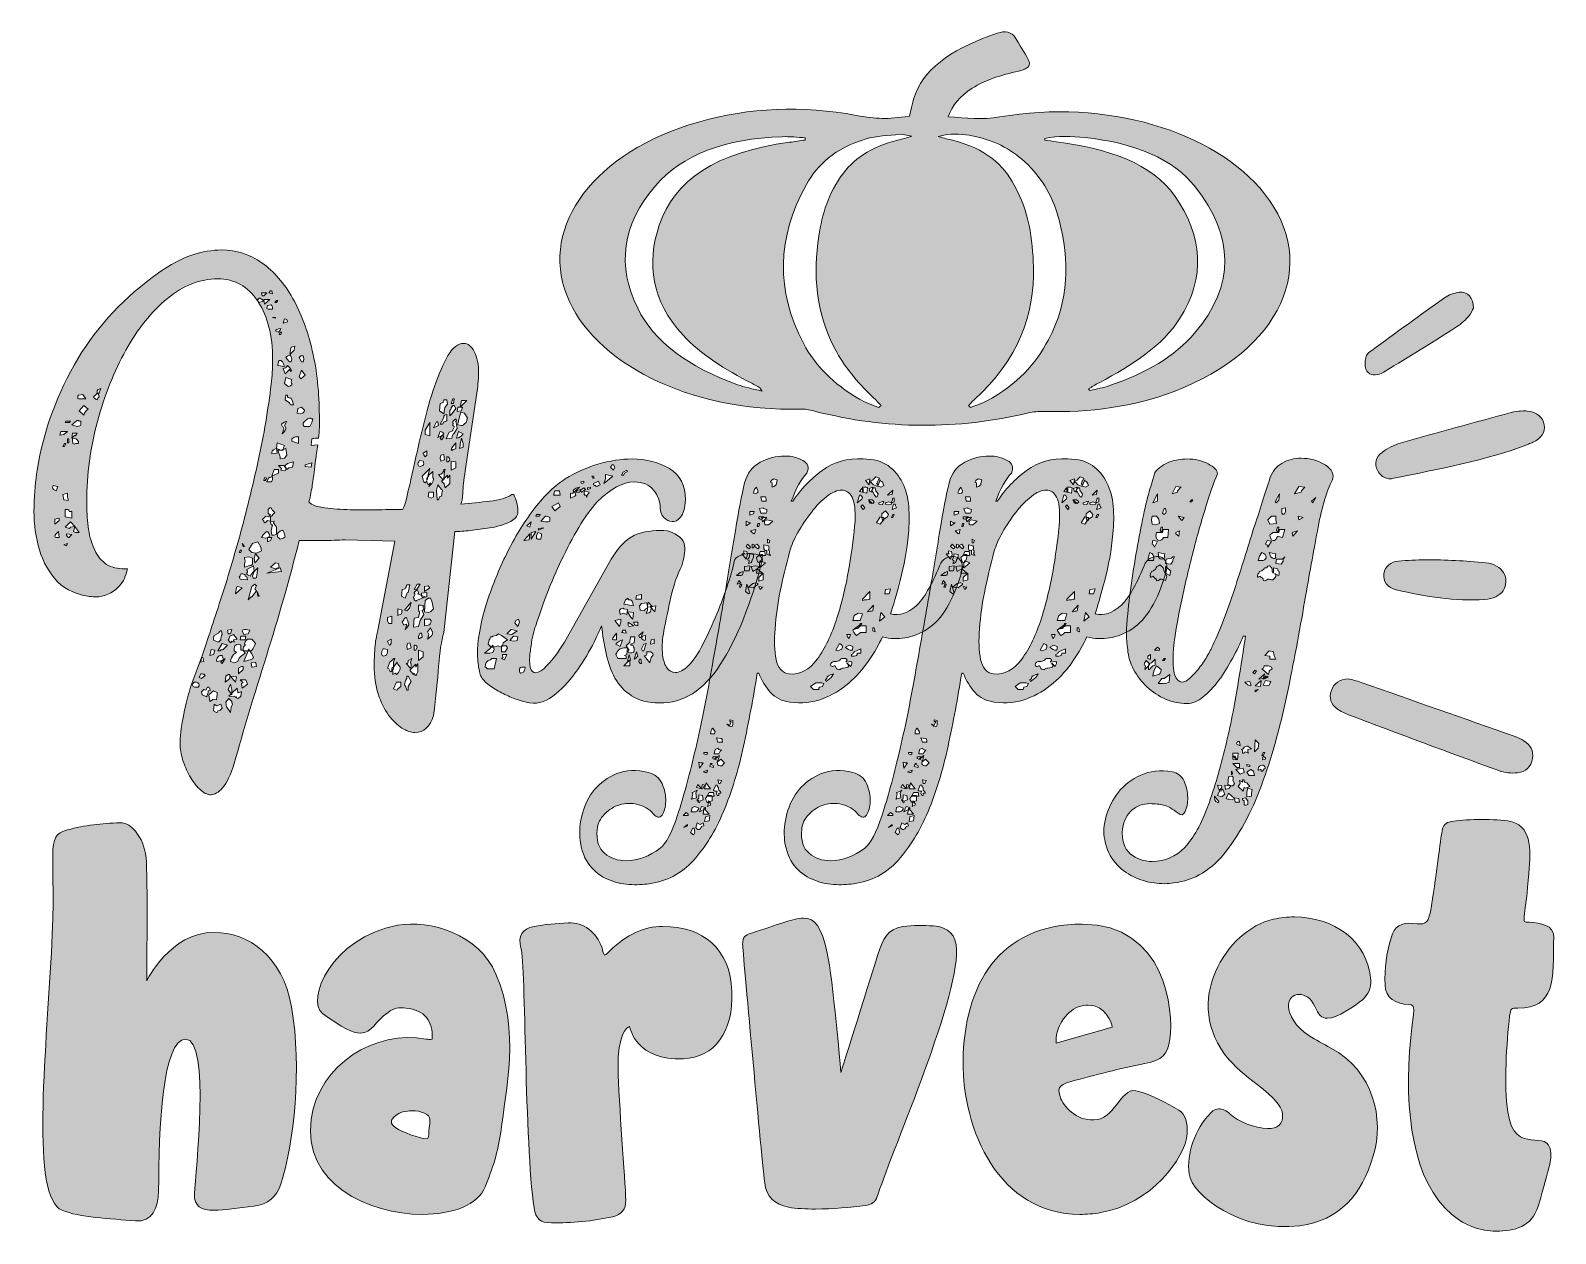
# Model space of a CAD drawing. Header units: inches. Extents: x 205 to 874, y -804 to -276.
import ezdxf

# ---------------------------------------------------------------- set-up
doc = ezdxf.new("R2010")
doc.units = ezdxf.units.IN
doc.header["$MEASUREMENT"] = 0
doc.layers.add('Layer 1', color=7, linetype='Continuous')

# ---------------------------------------------------------------- blocks, each defined once
blk = doc.blocks.new('block 3')
at = {"layer": 'Layer 1', "true_color": 0xffffff}
h = blk.add_hatch(color=7, dxfattribs=at)
h.dxf.hatch_style = 2
edge = h.paths.add_edge_path()
edge.add_spline(control_points=[(280.87, -553.09), (280.87, -553.09), (280.54, -551.46), (280.54, -551.46), (280.54, -551.46), (279.89, -551.46), (279.89, -551.46), (282.06, -544.95), (284.66, -537.09), (287.7, -527.87), (290.74, -518.65), (293.72, -508.73), (296.65, -498.1), (299.58, -487.47), (302.29, -476.46), (304.78, -465.07), (307.27, -453.68), (309.18, -442.46), (310.48, -431.39), (310.69, -429.66), (310.85, -427.93), (310.97, -426.19), (311.07, -424.46), (311.13, -422.72), (311.13, -420.98), (311.13, -415.34), (310.58, -410.46), (309.5, -406.34), (308.41, -402.22), (306.9, -398.64), (304.95, -395.6), (304.95, -395.6), (307.22, -394.95), (307.22, -394.95), (306.35, -394.09), (305.7, -393.65), (305.27, -393.65), (305.05, -393.65), (304.95, -393.87), (304.95, -394.3), (304.95, -394.3), (304.62, -393.98), (304.62, -393.98), (304.62, -393.98), (304.62, -394.95), (304.62, -394.95), (300.28, -388.44), (294.42, -385.19), (287.05, -385.19), (279.24, -385.19), (271.86, -388.07), (264.92, -393.81), (257.98, -399.56), (251.91, -407.1), (246.7, -416.43), (241.5, -425.76), (237.32, -436.22), (234.18, -447.83), (231.03, -459.43), (229.46, -471.09), (229.46, -482.8), (229.46, -486.71), (229.67, -490.4), (230.11, -493.87), (230.54, -497.34), (231.35, -500.49), (232.55, -503.3), (233.74, -506.13), (235.36, -508.35), (237.43, -509.97), (239.49, -511.6), (242.04, -512.41), (245.08, -512.41), (245.08, -512.41), (247.35, -512.41), (247.35, -512.41), (246.7, -515.67), (245.56, -518.17), (243.94, -519.9), (242.31, -521.64), (240.57, -522.88), (238.73, -523.64), (236.88, -524.4), (235.15, -524.78), (233.52, -524.78), (231.9, -524.78), (230.65, -524.67), (229.78, -524.45), (223.49, -523.37), (218.66, -520.77), (215.3, -516.65), (211.94, -512.53), (209.55, -507.7), (208.14, -502.17), (206.73, -496.63), (206.14, -490.89), (206.35, -484.92), (206.57, -478.96), (207.01, -473.69), (207.66, -469.14), (210.69, -451.35), (216.65, -435.09), (225.55, -420.33), (234.44, -405.58), (246.27, -393), (261.02, -382.59), (266.22, -378.9), (271.11, -376.3), (275.66, -374.78), (280.22, -373.26), (284.55, -372.5), (288.68, -372.5), (295.18, -372.5), (301.09, -374.4), (306.41, -378.19), (311.72, -381.99), (316.22, -387.14), (319.91, -393.65), (323.6, -400.16), (326.47, -407.86), (328.54, -416.75), (330.59, -425.65), (331.63, -435.19), (331.63, -445.39), (331.63, -447.12), (331.63, -448.75), (331.63, -450.27), (331.63, -451.79), (331.51, -453.41), (331.3, -455.15), (331.3, -455.15), (330.65, -455.15), (330.65, -455.15), (329.56, -455.15), (328.81, -455.26), (328.37, -455.47), (328.37, -455.47), (328.05, -458.4), (328.05, -458.4), (328.05, -458.4), (330.98, -458.08), (330.98, -458.08), (330.54, -460.68), (330.21, -462.91), (330, -464.75), (329.78, -466.59), (329.56, -468.38), (329.35, -470.12), (329.13, -471.85), (328.86, -473.75), (328.54, -475.81), (328.21, -477.87), (327.72, -480.31), (327.07, -483.13), (328.37, -484.43), (330.7, -485.3), (334.07, -485.73), (337.43, -486.17), (341.17, -486.44), (345.29, -486.55), (349.41, -486.66), (353.53, -486.66), (357.66, -486.55), (361.78, -486.44), (365.25, -486.38), (368.07, -486.38), (368.5, -486.38), (369.15, -484.59), (370.02, -481.01), (370.89, -477.44), (371.92, -472.94), (373.11, -467.51), (374.3, -462.09), (375.66, -456.24), (377.18, -449.94), (378.7, -443.65), (380.38, -437.8), (382.22, -432.37), (384.06, -426.95), (386.02, -422.45), (388.08, -418.87), (390.14, -415.29), (392.47, -413.5), (395.08, -413.5), (396.81, -413.5), (398.33, -414.69), (399.63, -417.08), (400.93, -419.47), (401.58, -422.83), (401.58, -427.16), (401.58, -428.03), (401.53, -428.9), (401.42, -429.77), (401.31, -430.64), (401.26, -431.51), (401.26, -432.37), (401.26, -432.37), (395.73, -469.46), (395.73, -469.46), (395.08, -473.59), (394.7, -476.84), (394.59, -479.23), (394.48, -481.61), (394.21, -483.24), (393.78, -484.11), (398.11, -483.67), (402.34, -483.24), (406.47, -482.8), (410.58, -482.37), (413.84, -481.4), (416.23, -479.88), (416.66, -479.66), (417.04, -479.93), (417.37, -480.69), (417.69, -481.45), (418.02, -482.37), (418.34, -483.46), (418.67, -484.54), (418.83, -485.63), (418.83, -486.71), (418.83, -487.8), (418.72, -488.55), (418.5, -488.99), (417.85, -490.29), (416.39, -491.43), (414.11, -492.4), (411.83, -493.38), (409.28, -494.09), (406.47, -494.52), (403.64, -494.96), (400.82, -495.33), (398.01, -495.66), (395.18, -495.98), (392.91, -496.14), (391.17, -496.14), (391.17, -496.14), (386.29, -540.4), (386.29, -540.4), (385.2, -544.09), (384.45, -549.02), (384.01, -555.2), (383.58, -561.38), (382.82, -568.6), (381.74, -576.84), (380.22, -581.83), (377.51, -584.32), (373.6, -584.32), (371.86, -584.32), (369.97, -583.67), (367.91, -582.37), (365.84, -581.07), (363.89, -579.17), (362.05, -576.68), (360.2, -574.19), (358.68, -571.1), (357.49, -567.4), (356.3, -563.72), (355.71, -559.59), (355.71, -555.04), (355.71, -552.66), (355.81, -550.05), (356.03, -547.23), (356.24, -544.41), (356.68, -541.81), (357.33, -539.42), (357.33, -539.42), (364.82, -500.38), (364.82, -500.38), (364.82, -500.38), (343.02, -499.72), (343.02, -499.72), (339.76, -499.94), (336.45, -500.05), (333.09, -500.05), (329.73, -500.05), (326.31, -500.05), (322.84, -500.05), (318.5, -516.97), (313.68, -533.89), (308.36, -550.81), (303.04, -567.73), (298.33, -583.45), (294.21, -597.99), (292.69, -602.98), (291.01, -606.5), (289.16, -608.57), (287.32, -610.62), (285.64, -611.66), (284.12, -611.66), (282.38, -611.66), (280.7, -610.84), (279.08, -609.22), (277.45, -607.59), (275.99, -605.64), (274.68, -603.36), (273.38, -601.08), (272.35, -598.69), (271.59, -596.2), (270.83, -593.71), (270.45, -591.48), (270.45, -589.53), (270.45, -586.49), (270.94, -582.37), (271.92, -577.17), (272.9, -571.96), (274.14, -567.19), (275.66, -562.85), (275.66, -562.85), (279.89, -551.46), (279.89, -551.46), (279.89, -551.46), (279.57, -553.41), (279.57, -553.41), (279.57, -553.41), (280.87, -553.09), (280.87, -553.09)], knot_values=[0, 0, 0, 0, 1, 1, 1, 2, 2, 2, 3, 3, 3, 4, 4, 4, 5, 5, 5, 6, 6, 6, 7, 7, 7, 8, 8, 8, 9, 9, 9, 10, 10, 10, 11, 11, 11, 12, 12, 12, 13, 13, 13, 14, 14, 14, 15, 15, 15, 16, 16, 16, 17, 17, 17, 18, 18, 18, 19, 19, 19, 20, 20, 20, 21, 21, 21, 22, 22, 22, 23, 23, 23, 24, 24, 24, 25, 25, 25, 26, 26, 26, 27, 27, 27, 28, 28, 28, 29, 29, 29, 30, 30, 30, 31, 31, 31, 32, 32, 32, 33, 33, 33, 34, 34, 34, 35, 35, 35, 36, 36, 36, 37, 37, 37, 38, 38, 38, 39, 39, 39, 40, 40, 40, 41, 41, 41, 42, 42, 42, 43, 43, 43, 44, 44, 44, 45, 45, 45, 46, 46, 46, 47, 47, 47, 48, 48, 48, 49, 49, 49, 50, 50, 50, 51, 51, 51, 52, 52, 52, 53, 53, 53, 54, 54, 54, 55, 55, 55, 56, 56, 56, 57, 57, 57, 58, 58, 58, 59, 59, 59, 60, 60, 60, 61, 61, 61, 62, 62, 62, 63, 63, 63, 64, 64, 64, 65, 65, 65, 66, 66, 66, 67, 67, 67, 68, 68, 68, 69, 69, 69, 70, 70, 70, 71, 71, 71, 72, 72, 72, 73, 73, 73, 74, 74, 74, 75, 75, 75, 76, 76, 76, 77, 77, 77, 78, 78, 78, 79, 79, 79, 80, 80, 80, 81, 81, 81, 82, 82, 82, 83, 83, 83, 84, 84, 84, 85, 85, 85, 86, 86, 86, 87, 87, 87, 88, 88, 88, 89, 89, 89, 90, 90, 90, 91, 91, 91, 92, 92, 92, 93, 93, 93, 94, 94, 94, 95, 95, 95, 96, 96, 96, 97, 97, 97, 98, 98, 98, 99, 99, 99, 100, 100, 100, 101, 101, 101, 102, 102, 102, 103, 103, 103, 104, 104, 104, 105, 105, 105, 105], degree=3, periodic=1)
edge = h.paths.add_edge_path()
edge.add_spline(control_points=[(214.81, -475.97), (214.6, -476.19), (214.49, -476.52), (214.49, -476.95), (214.49, -477.39), (215.03, -477.82), (216.12, -478.25), (216.12, -478.25), (216.77, -476.3), (216.77, -476.3), (216.77, -476.3), (214.81, -475.97), (214.81, -475.97)], knot_values=[0, 0, 0, 0, 1, 1, 1, 2, 2, 2, 3, 3, 3, 4, 4, 4, 4], degree=3, periodic=1)
h.paths.add_polyline_path([(217.42, -490.29), (215.47, -490.61), (215.47, -492.89), (217.42, -491.26)])
edge = h.paths.add_edge_path()
edge.add_spline(control_points=[(217.42, -498.75), (217.42, -498.75), (217.09, -496.14), (217.09, -496.14), (216, -497.01), (215.47, -497.67), (215.47, -498.1), (215.47, -498.53), (215.68, -498.75), (216.12, -498.75), (216.12, -498.75), (217.42, -498.75), (217.42, -498.75)], knot_values=[0, 0, 0, 0, 1, 1, 1, 2, 2, 2, 3, 3, 3, 4, 4, 4, 4], degree=3, periodic=1)
h.paths.add_polyline_path([(219.37, -453.52), (221, -452.22), (218.07, -452.22), (217.74, -453.85)])
h.paths.add_polyline_path([(220.35, -457.43), (219.7, -457.43), (219.04, -458.73), (219.7, -458.73)])
edge = h.paths.add_edge_path()
edge.add_spline(control_points=[(219.37, -482.15), (219.37, -482.15), (221.32, -482.48), (221.32, -482.48), (221.32, -482.05), (221.27, -481.72), (221.16, -481.5), (221.05, -481.29), (221, -480.96), (221, -480.53), (221, -480.53), (221, -479.23), (221, -479.23), (221, -479.23), (219.04, -479.88), (219.04, -479.88), (219.04, -479.88), (219.37, -482.15), (219.37, -482.15)], knot_values=[0, 0, 0, 0, 1, 1, 1, 2, 2, 2, 3, 3, 3, 4, 4, 4, 5, 5, 5, 6, 6, 6, 6], degree=3, periodic=1)
h.paths.add_polyline_path([(219.37, -502), (220.67, -502.33), (221, -501.35)])
h.paths.add_polyline_path([(222.3, -447.66), (220.35, -447.66), (220.02, -448.31), (221.97, -448.31)])
edge = h.paths.add_edge_path()
edge.add_spline(control_points=[(221.97, -487.36), (221.97, -487.36), (221.65, -486.71), (221.65, -486.71), (221.43, -486.5), (220.88, -486.38), (220.02, -486.38), (220.02, -486.38), (220.02, -489.64), (220.02, -489.64), (220.02, -489.64), (222.95, -490.29), (222.95, -490.29), (222.95, -490.29), (222.95, -487.36), (222.95, -487.36), (222.95, -487.36), (221.97, -487.36), (221.97, -487.36)], knot_values=[0, 0, 0, 0, 1, 1, 1, 2, 2, 2, 3, 3, 3, 4, 4, 4, 5, 5, 5, 6, 6, 6, 6], degree=3, periodic=1)
h.paths.add_polyline_path([(222.3, -494.19), (224.25, -493.87), (222.3, -491.92), (220.02, -494.19), (221.97, -494.84)])
h.paths.add_polyline_path([(220.67, -497.77), (221.32, -498.75), (221.97, -498.75), (221.97, -498.42), (222.95, -497.45), (220.67, -497.12)])
h.paths.add_polyline_path([(221.65, -455.47), (221, -455.47), (221, -457.1), (221.65, -457.1)])
edge = h.paths.add_edge_path()
edge.add_spline(control_points=[(226.85, -447.66), (226.42, -447.66), (226.15, -447.61), (226.04, -447.5), (225.93, -447.39), (225.77, -447.34), (225.55, -447.34), (225.33, -447.34), (225.11, -447.45), (224.9, -447.66), (224.9, -447.66), (222.95, -449.29), (222.95, -449.29), (222.95, -449.29), (225.23, -449.94), (225.23, -449.94), (226.31, -449.94), (226.85, -449.73), (226.85, -449.29), (226.85, -449.29), (226.85, -447.66), (226.85, -447.66)], knot_values=[0, 0, 0, 0, 1, 1, 1, 2, 2, 2, 3, 3, 3, 4, 4, 4, 5, 5, 5, 6, 6, 6, 7, 7, 7, 7], degree=3, periodic=1)
h.paths.add_polyline_path([(224.25, -453.85), (224.58, -454.17), (225.23, -452.87), (223.27, -452.87), (222.95, -455.15)])
edge = h.paths.add_edge_path()
edge.add_spline(control_points=[(225.55, -457.43), (225.77, -457.21), (225.88, -456.99), (225.88, -456.77), (225.88, -456.56), (225.55, -456.12), (224.9, -455.47), (224.9, -455.47), (223.27, -455.15), (223.27, -455.15), (223.27, -455.15), (223.27, -456.45), (223.27, -456.45), (223.27, -457.32), (223.49, -457.75), (223.92, -457.75), (224.14, -457.75), (224.36, -457.64), (224.58, -457.43), (224.58, -457.43), (225.55, -457.43), (225.55, -457.43)], knot_values=[0, 0, 0, 0, 1, 1, 1, 2, 2, 2, 3, 3, 3, 4, 4, 4, 5, 5, 5, 6, 6, 6, 7, 7, 7, 7], degree=3, periodic=1)
h.paths.add_polyline_path([(226.2, -496.47), (224.25, -493.87), (223.6, -496.14), (224.58, -496.47)])
edge = h.paths.add_edge_path()
edge.add_spline(control_points=[(227.83, -435.95), (227.83, -435.95), (225.88, -436.28), (225.88, -436.28), (225.66, -436.49), (225.55, -436.82), (225.55, -437.25), (225.55, -437.69), (225.66, -437.9), (225.88, -437.9), (225.88, -437.9), (229.13, -437.9), (229.13, -437.9), (229.13, -437.9), (227.83, -435.95), (227.83, -435.95)], knot_values=[0, 0, 0, 0, 1, 1, 1, 2, 2, 2, 3, 3, 3, 4, 4, 4, 5, 5, 5, 5], degree=3, periodic=1)
edge = h.paths.add_edge_path()
edge.add_spline(control_points=[(226.2, -443.11), (226.2, -443.11), (228.16, -445.06), (228.16, -445.06), (228.59, -443.76), (229.24, -442.89), (230.11, -442.46), (230.11, -442.46), (228.16, -440.83), (228.16, -440.83), (228.16, -440.83), (226.2, -443.11), (226.2, -443.11)], knot_values=[0, 0, 0, 0, 1, 1, 1, 2, 2, 2, 3, 3, 3, 4, 4, 4, 4], degree=3, periodic=1)
edge = h.paths.add_edge_path()
edge.add_spline(control_points=[(235.64, -433.35), (234.55, -433.57), (234.01, -434.11), (234.01, -434.97), (234.01, -434.97), (234.01, -435.3), (234.01, -435.3), (234.01, -435.52), (233.96, -435.62), (233.85, -435.62), (233.74, -435.62), (233.69, -435.74), (233.69, -435.95), (233.69, -435.95), (232.39, -436.93), (232.39, -436.93), (233.04, -437.8), (233.58, -438.23), (234.01, -438.23), (234.23, -438.01), (234.34, -437.8), (234.34, -437.58), (234.34, -437.58), (234.99, -436.93), (234.99, -436.93), (234.99, -436.93), (234.66, -435.95), (234.66, -435.95), (234.66, -435.95), (235.64, -433.35), (235.64, -433.35)], knot_values=[0, 0, 0, 0, 1, 1, 1, 2, 2, 2, 3, 3, 3, 4, 4, 4, 5, 5, 5, 6, 6, 6, 7, 7, 7, 8, 8, 8, 9, 9, 9, 10, 10, 10, 10], degree=3, periodic=1)
h.paths.add_polyline_path([(234.01, -435.3), (234.66, -435.95), (234.66, -435.3)])
edge = h.paths.add_edge_path()
edge.add_spline(control_points=[(276.31, -562.52), (276.09, -562.74), (275.99, -563.07), (275.99, -563.5), (275.99, -563.94), (276.31, -564.26), (276.96, -564.48), (276.96, -564.48), (278.59, -564.48), (278.59, -564.48), (278.59, -564.26), (278.64, -564.1), (278.75, -563.99), (278.86, -563.88), (278.91, -563.72), (278.91, -563.5), (278.91, -562.64), (278.15, -562.2), (276.64, -562.2), (276.64, -562.2), (276.31, -562.52), (276.31, -562.52)], knot_values=[0, 0, 0, 0, 1, 1, 1, 2, 2, 2, 3, 3, 3, 4, 4, 4, 5, 5, 5, 6, 6, 6, 7, 7, 7, 7], degree=3, periodic=1)
edge = h.paths.add_edge_path()
edge.add_spline(control_points=[(279.89, -560.57), (279.89, -560.57), (281.52, -559.27), (281.52, -559.27), (281.08, -558.84), (280.65, -558.62), (280.22, -558.62), (280.22, -558.62), (279.57, -558.62), (279.57, -558.62), (279.57, -558.62), (278.91, -560.25), (278.91, -560.25), (278.91, -560.25), (279.89, -560.57), (279.89, -560.57)], knot_values=[0, 0, 0, 0, 1, 1, 1, 2, 2, 2, 3, 3, 3, 4, 4, 4, 5, 5, 5, 5], degree=3, periodic=1)
edge = h.paths.add_edge_path()
edge.add_spline(control_points=[(282.17, -568.71), (282.17, -568.49), (282.28, -568.11), (282.49, -567.57), (282.71, -567.03), (282.82, -566.54), (282.82, -566.1), (282.82, -566.1), (283.8, -565.78), (283.8, -565.78), (283.8, -565.78), (283.15, -564.48), (283.15, -564.48), (283.15, -564.48), (282.49, -564.48), (282.49, -564.48), (282.49, -564.48), (281.84, -565.78), (281.84, -565.78), (281.84, -565.78), (280.87, -565.45), (280.87, -565.45), (280.87, -565.45), (279.89, -566.43), (279.89, -566.43), (279.89, -566.43), (280.22, -567.73), (280.22, -567.73), (280.22, -567.73), (282.17, -568.71), (282.17, -568.71)], knot_values=[0, 0, 0, 0, 1, 1, 1, 2, 2, 2, 3, 3, 3, 4, 4, 4, 5, 5, 5, 6, 6, 6, 7, 7, 7, 8, 8, 8, 9, 9, 9, 10, 10, 10, 10], degree=3, periodic=1)
edge = h.paths.add_edge_path()
edge.add_spline(control_points=[(284.77, -569.68), (284.77, -569.68), (286.4, -570.01), (286.4, -570.01), (286.4, -569.58), (286.45, -569.31), (286.56, -569.19), (286.67, -569.09), (286.72, -568.27), (286.72, -566.75), (286.72, -566.75), (285.1, -566.1), (285.1, -566.1), (285.1, -566.1), (283.15, -567.73), (283.15, -567.73), (283.15, -567.73), (283.47, -570.66), (283.47, -570.66), (283.47, -570.66), (284.77, -570.01), (284.77, -570.01), (284.77, -570.01), (284.77, -569.68), (284.77, -569.68)], knot_values=[0, 0, 0, 0, 1, 1, 1, 2, 2, 2, 3, 3, 3, 4, 4, 4, 5, 5, 5, 6, 6, 6, 7, 7, 7, 8, 8, 8, 8], degree=3, periodic=1)
h.paths.add_polyline_path([(285.75, -548.21), (284.12, -547.88), (283.47, -550.48), (285.1, -550.16)])
edge = h.paths.add_edge_path()
edge.add_spline(control_points=[(288.35, -543.65), (288.35, -542.57), (288.56, -541.81), (289, -541.37), (289, -541.37), (288.68, -539.75), (288.68, -539.75), (288.68, -539.75), (288.03, -539.75), (288.03, -539.75), (288.03, -539.97), (287.91, -540.13), (287.7, -540.24), (287.48, -540.35), (287.38, -540.51), (287.38, -540.72), (287.38, -540.72), (285.42, -541.7), (285.42, -541.7), (285.2, -542.35), (285.1, -542.89), (285.1, -543.33), (285.1, -543.76), (285.2, -543.98), (285.42, -543.98), (285.42, -543.98), (287.38, -544.63), (287.38, -544.63), (287.38, -544.63), (288.35, -543.65), (288.35, -543.65)], knot_values=[0, 0, 0, 0, 1, 1, 1, 2, 2, 2, 3, 3, 3, 4, 4, 4, 5, 5, 5, 6, 6, 6, 7, 7, 7, 8, 8, 8, 9, 9, 9, 10, 10, 10, 10], degree=3, periodic=1)
edge = h.paths.add_edge_path()
edge.add_spline(control_points=[(289, -573.59), (289, -573.59), (288.35, -571.96), (288.35, -571.96), (288.13, -571.96), (287.81, -572.07), (287.38, -572.28), (286.94, -572.5), (286.61, -572.61), (286.4, -572.61), (286.4, -572.61), (285.42, -571.96), (285.42, -571.96), (285.42, -571.96), (285.1, -574.89), (285.1, -574.89), (285.1, -574.89), (286.4, -575.54), (286.4, -575.54), (286.83, -575.54), (287.05, -575.33), (287.05, -574.89), (287.05, -574.89), (288.03, -574.56), (288.03, -574.56), (288.03, -574.56), (289, -573.59), (289, -573.59)], knot_values=[0, 0, 0, 0, 1, 1, 1, 2, 2, 2, 3, 3, 3, 4, 4, 4, 5, 5, 5, 6, 6, 6, 7, 7, 7, 8, 8, 8, 9, 9, 9, 9], degree=3, periodic=1)
edge = h.paths.add_edge_path()
edge.add_spline(control_points=[(290.3, -551.79), (290.3, -551.79), (289.33, -552.44), (289.33, -552.44), (289.33, -552.44), (289.33, -552.11), (289.33, -552.11), (289.33, -551.03), (289, -550.48), (288.35, -550.48), (287.91, -550.48), (287.48, -550.76), (287.05, -551.3), (286.61, -551.84), (286.4, -552.33), (286.4, -552.76), (286.4, -552.98), (286.51, -553.09), (286.72, -553.09), (286.72, -553.09), (289, -552.76), (289, -552.76), (289, -552.76), (288.35, -553.41), (288.35, -553.41), (288.35, -553.41), (289, -554.06), (289, -554.06), (289, -554.06), (290.3, -551.79), (290.3, -551.79)], knot_values=[0, 0, 0, 0, 1, 1, 1, 2, 2, 2, 3, 3, 3, 4, 4, 4, 5, 5, 5, 6, 6, 6, 7, 7, 7, 8, 8, 8, 9, 9, 9, 10, 10, 10, 10], degree=3, periodic=1)
edge = h.paths.add_edge_path()
edge.add_spline(control_points=[(288.03, -548.53), (288.24, -548.1), (288.46, -547.94), (288.68, -548.04), (288.89, -548.16), (289.22, -547.99), (289.65, -547.56), (289.65, -547.56), (291.28, -545.93), (291.28, -545.93), (291.28, -545.93), (289, -545.28), (289, -545.28), (289, -545.28), (287.05, -548.53), (287.05, -548.53), (287.05, -548.53), (288.03, -548.53), (288.03, -548.53)], knot_values=[0, 0, 0, 0, 1, 1, 1, 2, 2, 2, 3, 3, 3, 4, 4, 4, 5, 5, 5, 6, 6, 6, 6], degree=3, periodic=1)
h.paths.add_polyline_path([(289.65, -552.76), (289.33, -552.44), (289, -552.76)])
h.paths.add_polyline_path([(290.63, -559.59), (290.3, -562.2), (292.26, -560.57), (292.26, -558.94), (291.61, -558.94)])
edge = h.paths.add_edge_path()
edge.add_spline(control_points=[(292.91, -573.26), (292.91, -573.26), (293.56, -571.96), (293.56, -571.96), (293.56, -571.75), (293.5, -571.58), (293.39, -571.47), (293.28, -571.37), (293.23, -571.2), (293.23, -570.98), (293.23, -570.98), (293.23, -570.66), (293.23, -570.66), (293.23, -570.66), (291.93, -569.36), (291.93, -569.36), (291.93, -569.36), (290.63, -570.98), (290.63, -570.98), (290.63, -572.28), (290.74, -573.05), (290.95, -573.26), (290.95, -573.26), (292.58, -575.54), (292.58, -575.54), (292.58, -575.54), (292.91, -573.26), (292.91, -573.26)], knot_values=[0, 0, 0, 0, 1, 1, 1, 2, 2, 2, 3, 3, 3, 4, 4, 4, 5, 5, 5, 6, 6, 6, 7, 7, 7, 8, 8, 8, 9, 9, 9, 9], degree=3, periodic=1)
h.paths.add_polyline_path([(292.58, -541.05), (293.23, -539.1), (291.28, -539.42), (291.61, -541.05)])
edge = h.paths.add_edge_path()
edge.add_spline(control_points=[(293.23, -544.3), (293.23, -544.3), (294.21, -544.63), (294.21, -544.63), (294.21, -544.41), (294.15, -544.25), (294.05, -544.14), (293.93, -544.03), (293.88, -543.87), (293.88, -543.65), (293.88, -543.65), (295.51, -543.33), (295.51, -543.33), (295.51, -543.33), (293.88, -541.37), (293.88, -541.37), (293.88, -541.37), (292.26, -542.02), (292.26, -542.02), (292.26, -542.67), (292.04, -543.22), (291.61, -543.65), (291.61, -543.65), (292.58, -544.95), (292.58, -544.95), (292.58, -544.95), (293.23, -544.3), (293.23, -544.3)], knot_values=[0, 0, 0, 0, 1, 1, 1, 2, 2, 2, 3, 3, 3, 4, 4, 4, 5, 5, 5, 6, 6, 6, 7, 7, 7, 8, 8, 8, 9, 9, 9, 9], degree=3, periodic=1)
edge = h.paths.add_edge_path()
edge.add_spline(control_points=[(292.58, -563.17), (292.58, -563.17), (291.61, -565.45), (291.61, -565.45), (291.61, -565.45), (292.91, -567.4), (292.91, -567.4), (292.91, -567.4), (291.93, -568.38), (291.93, -568.38), (291.93, -568.38), (293.88, -568.71), (293.88, -568.71), (293.88, -568.71), (294.53, -568.38), (294.53, -568.38), (294.53, -568.38), (294.86, -569.03), (294.86, -569.03), (294.86, -569.03), (295.18, -568.71), (295.18, -568.71), (295.18, -569.14), (295.4, -569.36), (295.84, -569.36), (296.05, -569.36), (296.49, -569.03), (297.14, -568.38), (297.14, -568.38), (297.46, -566.43), (297.46, -566.43), (297.24, -566.43), (297.02, -566.48), (296.81, -566.59), (296.59, -566.7), (296.27, -566.75), (295.84, -566.75), (295.84, -566.75), (295.51, -564.8), (295.51, -564.8), (295.51, -564.8), (293.23, -567.08), (293.23, -567.08), (293.23, -567.08), (293.23, -565.45), (293.23, -565.45), (293.23, -565.45), (292.58, -563.17), (292.58, -563.17)], knot_values=[0, 0, 0, 0, 1, 1, 1, 2, 2, 2, 3, 3, 3, 4, 4, 4, 5, 5, 5, 6, 6, 6, 7, 7, 7, 8, 8, 8, 9, 9, 9, 10, 10, 10, 11, 11, 11, 12, 12, 12, 13, 13, 13, 14, 14, 14, 15, 15, 15, 16, 16, 16, 16], degree=3, periodic=1)
edge = h.paths.add_edge_path()
edge.add_spline(control_points=[(295.18, -549.18), (295.18, -549.18), (293.88, -550.16), (293.88, -550.16), (293.23, -551.03), (292.79, -552), (292.58, -553.09), (292.58, -553.09), (294.21, -553.74), (294.21, -553.74), (294.21, -553.74), (295.84, -553.09), (295.84, -553.09), (295.84, -552.87), (295.94, -552.6), (296.16, -552.27), (296.37, -551.95), (296.59, -551.57), (296.81, -551.13), (296.81, -551.13), (299.09, -549.51), (299.09, -549.51), (299.09, -549.51), (298.11, -548.21), (298.11, -548.21), (298.11, -548.21), (297.14, -548.21), (297.14, -548.21), (297.14, -548.21), (297.14, -545.93), (297.14, -545.93), (296.92, -545.93), (296.81, -545.88), (296.81, -545.77), (296.81, -545.66), (296.59, -545.6), (296.16, -545.6), (295.07, -545.6), (294.48, -546.04), (294.37, -546.91), (294.26, -547.78), (294.21, -548.32), (294.21, -548.53), (294.21, -548.53), (295.18, -549.18), (295.18, -549.18)], knot_values=[0, 0, 0, 0, 1, 1, 1, 2, 2, 2, 3, 3, 3, 4, 4, 4, 5, 5, 5, 6, 6, 6, 7, 7, 7, 8, 8, 8, 9, 9, 9, 10, 10, 10, 11, 11, 11, 12, 12, 12, 13, 13, 13, 14, 14, 14, 15, 15, 15, 15], degree=3, periodic=1)
h.paths.add_polyline_path([(294.86, -562.2), (295.18, -559.92), (292.58, -559.59)])
h.paths.add_polyline_path([(293.23, -567.73), (293.23, -567.08), (292.91, -567.4)])
h.paths.add_polyline_path([(295.18, -520.55), (294.86, -523.48), (297.79, -520.87), (295.84, -520.22)])
h.paths.add_polyline_path([(296.16, -556.02), (296.16, -558.62), (298.11, -556.67), (298.11, -555.37), (297.46, -555.37)])
edge = h.paths.add_edge_path()
edge.add_spline(control_points=[(297.46, -504.28), (297.46, -504.28), (296.81, -504.28), (296.81, -504.28), (296.81, -504.5), (296.75, -504.66), (296.65, -504.77), (296.54, -504.88), (296.49, -505.04), (296.49, -505.26), (296.49, -505.26), (297.14, -505.26), (297.14, -505.26), (297.14, -505.26), (297.46, -504.28), (297.46, -504.28)], knot_values=[0, 0, 0, 0, 1, 1, 1, 2, 2, 2, 3, 3, 3, 4, 4, 4, 5, 5, 5, 5], degree=3, periodic=1)
edge = h.paths.add_edge_path()
edge.add_spline(control_points=[(299.09, -515.67), (299.09, -515.67), (299.09, -515.02), (299.09, -515.02), (298.65, -515.02), (298.38, -514.97), (298.28, -514.86), (298.16, -514.75), (298, -514.69), (297.79, -514.69), (297.14, -514.69), (296.81, -514.91), (296.81, -515.34), (296.81, -515.34), (296.81, -515.67), (296.81, -515.67), (296.81, -515.67), (296.49, -515.99), (296.49, -515.99), (296.49, -516.21), (296.54, -516.38), (296.65, -516.48), (296.75, -516.59), (296.81, -516.76), (296.81, -516.97), (296.81, -516.97), (300.06, -517.3), (300.06, -517.3), (300.06, -517.3), (299.74, -515.99), (299.74, -515.99), (299.74, -515.99), (299.09, -515.67), (299.09, -515.67)], knot_values=[0, 0, 0, 0, 1, 1, 1, 2, 2, 2, 3, 3, 3, 4, 4, 4, 5, 5, 5, 6, 6, 6, 7, 7, 7, 8, 8, 8, 9, 9, 9, 10, 10, 10, 11, 11, 11, 11], degree=3, periodic=1)
h.paths.add_polyline_path([(296.81, -543.65), (299.09, -543.65), (299.41, -542.02), (297.14, -542.02)])
h.paths.add_polyline_path([(297.79, -564.8), (300.06, -563.17), (299.41, -561.22), (296.81, -561.22), (298.11, -562.52), (297.46, -562.85)])
h.paths.add_polyline_path([(297.79, -501.35), (298.11, -502.65), (298.76, -502.65)])
edge = h.paths.add_edge_path()
edge.add_spline(control_points=[(299.41, -539.1), (298.33, -539.1), (297.79, -539.32), (297.79, -539.75), (297.79, -539.75), (298.44, -541.37), (298.44, -541.37), (298.44, -541.37), (300.39, -541.05), (300.39, -541.05), (300.39, -541.05), (301.04, -539.42), (301.04, -539.42), (301.04, -539.42), (299.41, -539.1), (299.41, -539.1)], knot_values=[0, 0, 0, 0, 1, 1, 1, 2, 2, 2, 3, 3, 3, 4, 4, 4, 5, 5, 5, 5], degree=3, periodic=1)
edge = h.paths.add_edge_path()
edge.add_spline(control_points=[(302.02, -549.83), (302.02, -549.83), (301.04, -548.53), (301.04, -548.53), (301.91, -548.53), (302.56, -547.88), (302.99, -546.58), (302.99, -546.58), (303.64, -545.28), (303.64, -545.28), (303.64, -545.28), (302.02, -543.33), (302.02, -543.33), (302.02, -543.33), (300.06, -543.33), (300.06, -543.33), (299.2, -544.2), (298.76, -544.85), (298.76, -545.28), (298.76, -545.5), (298.81, -545.6), (298.93, -545.6), (299.03, -545.6), (299.09, -545.72), (299.09, -545.93), (298.44, -546.58), (298.11, -547.23), (298.11, -547.88), (298.11, -548.1), (298.16, -548.21), (298.28, -548.21), (298.38, -548.21), (298.44, -548.32), (298.44, -548.53), (298.44, -548.53), (300.39, -548.53), (300.39, -548.53), (300.39, -548.53), (298.44, -553.09), (298.44, -553.09), (300.17, -552.66), (301.25, -552.39), (301.69, -552.27), (302.12, -552.17), (302.45, -551.9), (302.67, -551.46), (302.67, -551.46), (302.02, -549.83), (302.02, -549.83)], knot_values=[0, 0, 0, 0, 1, 1, 1, 2, 2, 2, 3, 3, 3, 4, 4, 4, 5, 5, 5, 6, 6, 6, 7, 7, 7, 8, 8, 8, 9, 9, 9, 10, 10, 10, 11, 11, 11, 12, 12, 12, 13, 13, 13, 14, 14, 14, 15, 15, 15, 16, 16, 16, 16], degree=3, periodic=1)
edge = h.paths.add_edge_path()
edge.add_spline(control_points=[(298.76, -511.76), (300.28, -511.33), (301.2, -511.06), (301.53, -510.95), (301.85, -510.84), (302.12, -510.68), (302.34, -510.46), (302.34, -510.46), (302.34, -507.86), (302.34, -507.86), (302.34, -507.86), (300.72, -507.21), (300.72, -507.21), (300.72, -507.21), (298.76, -507.53), (298.76, -507.53), (298.76, -507.97), (298.81, -508.3), (298.93, -508.51), (299.03, -508.73), (299.09, -508.95), (299.09, -509.16), (298.87, -509.6), (298.76, -510.14), (298.76, -510.79), (298.76, -510.79), (298.76, -511.76), (298.76, -511.76)], knot_values=[0, 0, 0, 0, 1, 1, 1, 2, 2, 2, 3, 3, 3, 4, 4, 4, 5, 5, 5, 6, 6, 6, 7, 7, 7, 8, 8, 8, 9, 9, 9, 9], degree=3, periodic=1)
edge = h.paths.add_edge_path()
edge.add_spline(control_points=[(299.74, -512.74), (299.74, -512.96), (299.79, -513.12), (299.9, -513.23), (300.01, -513.34), (300.06, -513.5), (300.06, -513.72), (300.06, -513.93), (300.01, -514.04), (299.9, -514.04), (299.79, -514.04), (299.74, -514.15), (299.74, -514.37), (299.74, -515.02), (300.28, -515.46), (301.37, -515.67), (301.37, -515.46), (301.58, -515.13), (302.02, -514.69), (302.02, -514.69), (302.99, -513.39), (302.99, -513.39), (302.99, -513.39), (302.67, -511.11), (302.67, -511.11), (302.67, -511.11), (299.74, -512.74), (299.74, -512.74)], knot_values=[0, 0, 0, 0, 1, 1, 1, 2, 2, 2, 3, 3, 3, 4, 4, 4, 5, 5, 5, 6, 6, 6, 7, 7, 7, 8, 8, 8, 9, 9, 9, 9], degree=3, periodic=1)
edge = h.paths.add_edge_path()
edge.add_spline(control_points=[(303.32, -521.2), (303.32, -521.2), (303.97, -519.9), (303.97, -519.9), (303.97, -519.9), (303.32, -519.25), (303.32, -519.25), (303.32, -519.25), (302.02, -520.22), (302.02, -520.22), (302.02, -520.22), (300.39, -526.08), (300.39, -526.08), (301.04, -525.43), (301.42, -525.05), (301.53, -524.94), (301.64, -524.84), (301.8, -524.78), (302.02, -524.78), (302.02, -524.78), (303.97, -522.18), (303.97, -522.18), (303.97, -522.18), (303.32, -521.2), (303.32, -521.2)], knot_values=[0, 0, 0, 0, 1, 1, 1, 2, 2, 2, 3, 3, 3, 4, 4, 4, 5, 5, 5, 6, 6, 6, 7, 7, 7, 8, 8, 8, 8], degree=3, periodic=1)
h.paths.add_polyline_path([(301.04, -548.53), (300.72, -547.56), (300.39, -548.53)])
h.paths.add_polyline_path([(304.62, -500.7), (302.34, -501.35), (300.72, -503.95), (302.02, -505.26), (303.97, -505.58), (306.25, -504.6), (305.92, -502.98)])
edge = h.paths.add_edge_path()
edge.add_spline(control_points=[(303.64, -553.41), (303.64, -553.41), (301.69, -553.74), (301.69, -553.74), (301.69, -553.74), (302.02, -555.69), (302.02, -555.69), (302.02, -555.69), (303.97, -555.37), (303.97, -555.37), (303.97, -554.5), (303.86, -553.96), (303.64, -553.74), (303.64, -553.74), (303.64, -553.41), (303.64, -553.41)], knot_values=[0, 0, 0, 0, 1, 1, 1, 2, 2, 2, 3, 3, 3, 4, 4, 4, 5, 5, 5, 5], degree=3, periodic=1)
edge = h.paths.add_edge_path()
edge.add_spline(control_points=[(304.62, -512.09), (304.62, -512.09), (302.99, -513.72), (302.99, -513.72), (302.99, -513.72), (302.34, -515.67), (302.34, -515.67), (302.34, -516.32), (302.56, -516.65), (302.99, -516.65), (303.43, -516.65), (303.75, -516.54), (303.97, -516.32), (303.97, -516.32), (304.62, -512.09), (304.62, -512.09)], knot_values=[0, 0, 0, 0, 1, 1, 1, 2, 2, 2, 3, 3, 3, 4, 4, 4, 5, 5, 5, 5], degree=3, periodic=1)
h.paths.add_polyline_path([(303.64, -505.91), (302.99, -507.86), (303.32, -509.81), (305.27, -507.86)])
h.paths.add_polyline_path([(304.29, -522.5), (304.62, -524.45), (305.27, -524.45)])
edge = h.paths.add_edge_path()
edge.add_spline(control_points=[(304.95, -395.6), (304.95, -395.39), (304.83, -395.17), (304.62, -394.95), (304.62, -394.95), (304.95, -395.6), (304.95, -395.6)], knot_values=[0, 0, 0, 0, 1, 1, 1, 2, 2, 2, 2], degree=3, periodic=1)
h.paths.add_polyline_path([(308.52, -391.37), (306.25, -391.37), (306.57, -392.67), (307.22, -392.67)])
edge = h.paths.add_edge_path()
edge.add_spline(control_points=[(310.8, -498.75), (310.8, -498.75), (308.85, -498.75), (308.85, -498.75), (308.85, -498.75), (309.83, -498.1), (309.83, -498.1), (309.83, -497.45), (309.5, -496.8), (308.85, -496.14), (308.2, -496.14), (307.33, -497.01), (306.25, -498.75), (306.25, -498.75), (308.2, -499.07), (308.2, -499.07), (308.2, -499.07), (308.85, -498.75), (308.85, -498.75), (308.85, -498.75), (308.85, -500.7), (308.85, -500.7), (308.85, -500.7), (310.15, -500.05), (310.15, -500.05), (310.15, -500.05), (310.8, -498.75), (310.8, -498.75)], knot_values=[0, 0, 0, 0, 1, 1, 1, 2, 2, 2, 3, 3, 3, 4, 4, 4, 5, 5, 5, 6, 6, 6, 7, 7, 7, 8, 8, 8, 9, 9, 9, 9], degree=3, periodic=1)
edge = h.paths.add_edge_path()
edge.add_spline(control_points=[(308.2, -489.31), (308.2, -489.31), (306.57, -490.94), (306.57, -490.94), (306.57, -490.94), (307.22, -491.26), (307.22, -491.26), (307.22, -491.26), (307.22, -491.92), (307.22, -491.92), (307.22, -491.92), (307.87, -492.24), (307.87, -492.24), (307.87, -492.24), (308.85, -491.26), (308.85, -491.26), (308.85, -491.26), (310.15, -491.59), (310.15, -491.59), (310.15, -491.59), (310.15, -489.64), (310.15, -489.64), (310.37, -489.64), (311.02, -488.99), (312.1, -487.69), (312.1, -487.69), (311.13, -486.71), (311.13, -486.71), (311.13, -486.71), (311.13, -487.04), (311.13, -487.04), (311.13, -487.04), (310.48, -485.73), (310.48, -485.73), (310.48, -485.73), (309.83, -485.73), (309.83, -485.73), (309.83, -485.73), (309.18, -486.38), (309.18, -486.38), (309.18, -486.38), (309.18, -488.34), (309.18, -488.34), (309.39, -488.34), (309.55, -488.39), (309.66, -488.5), (309.77, -488.61), (309.93, -488.66), (310.15, -488.66), (310.15, -488.66), (309.5, -489.64), (309.5, -489.64), (309.5, -489.64), (308.2, -489.31), (308.2, -489.31)], knot_values=[0, 0, 0, 0, 1, 1, 1, 2, 2, 2, 3, 3, 3, 4, 4, 4, 5, 5, 5, 6, 6, 6, 7, 7, 7, 8, 8, 8, 9, 9, 9, 10, 10, 10, 11, 11, 11, 12, 12, 12, 13, 13, 13, 14, 14, 14, 15, 15, 15, 16, 16, 16, 17, 17, 17, 18, 18, 18, 18], degree=3, periodic=1)
h.paths.add_polyline_path([(307.55, -396.25), (309.83, -394.3), (307.22, -394.3)])
h.paths.add_polyline_path([(307.55, -472.39), (307.22, -473.69), (307.87, -473.69), (308.52, -472.72)])
edge = h.paths.add_edge_path()
edge.add_spline(control_points=[(309.18, -398.53), (309.18, -398.53), (311.13, -398.53), (311.13, -398.53), (311.13, -397.45), (310.91, -396.8), (310.48, -396.58), (310.48, -396.58), (308.85, -396.9), (308.85, -396.9), (308.85, -396.9), (308.52, -398.21), (308.52, -398.21), (308.52, -398.21), (309.18, -398.53), (309.18, -398.53)], knot_values=[0, 0, 0, 0, 1, 1, 1, 2, 2, 2, 3, 3, 3, 4, 4, 4, 5, 5, 5, 5], degree=3, periodic=1)
edge = h.paths.add_edge_path()
edge.add_spline(control_points=[(311.13, -472.07), (310.69, -472.07), (310.42, -472.12), (310.31, -472.23), (310.2, -472.34), (310.04, -472.39), (309.83, -472.39), (309.83, -472.39), (309.5, -472.39), (309.5, -472.39), (309.5, -472.39), (308.52, -474.34), (308.52, -474.34), (308.52, -474.34), (310.48, -474.34), (310.48, -474.34), (310.91, -473.91), (311.13, -473.48), (311.13, -473.04), (311.13, -473.04), (311.13, -472.07), (311.13, -472.07)], knot_values=[0, 0, 0, 0, 1, 1, 1, 2, 2, 2, 3, 3, 3, 4, 4, 4, 5, 5, 5, 6, 6, 6, 7, 7, 7, 7], degree=3, periodic=1)
h.paths.add_polyline_path([(314.38, -512.09), (308.52, -514.37), (315.03, -513.72)])
h.paths.add_polyline_path([(311.13, -391.7), (310.8, -390.4), (310.15, -390.4), (309.5, -391.37)])
edge = h.paths.add_edge_path()
edge.add_spline(control_points=[(311.78, -491.59), (311.78, -491.59), (310.15, -491.92), (310.15, -491.92), (310.15, -491.92), (310.48, -493.22), (310.48, -493.22), (310.48, -493.22), (311.13, -493.22), (311.13, -493.22), (311.13, -493.22), (310.48, -495.82), (310.48, -495.82), (310.48, -495.82), (310.8, -497.77), (310.8, -497.77), (312.1, -497.77), (312.75, -497.56), (312.75, -497.12), (312.75, -497.12), (312.75, -494.19), (312.75, -494.19), (312.75, -494.19), (311.45, -492.24), (311.45, -492.24), (311.45, -492.24), (311.78, -491.59), (311.78, -491.59)], knot_values=[0, 0, 0, 0, 1, 1, 1, 2, 2, 2, 3, 3, 3, 4, 4, 4, 5, 5, 5, 6, 6, 6, 7, 7, 7, 8, 8, 8, 9, 9, 9, 9], degree=3, periodic=1)
h.paths.add_polyline_path([(312.43, -509.81), (310.15, -511.76), (312.43, -512.41), (314.06, -511.76), (313.73, -510.14)])
edge = h.paths.add_edge_path()
edge.add_spline(control_points=[(313.08, -461.66), (313.08, -461.66), (312.75, -459.7), (312.75, -459.7), (311.67, -460.14), (311.07, -460.52), (310.97, -460.84), (310.85, -461.17), (310.8, -461.55), (310.8, -461.98), (310.8, -461.98), (313.08, -461.66), (313.08, -461.66)], knot_values=[0, 0, 0, 0, 1, 1, 1, 2, 2, 2, 3, 3, 3, 4, 4, 4, 4], degree=3, periodic=1)
h.paths.add_polyline_path([(310.8, -471.74), (313.73, -470.44), (313.73, -468.81), (311.78, -468.81)])
h.paths.add_polyline_path([(312.43, -402.44), (312.43, -402.11), (311.13, -402.11)])
h.paths.add_polyline_path([(312.1, -395.6), (312.75, -395.6), (313.41, -394.63), (312.75, -394.63)])
edge = h.paths.add_edge_path()
edge.add_spline(control_points=[(314.38, -407.64), (314.38, -407.64), (314.71, -406.99), (314.71, -406.99), (313.19, -407.21), (312.43, -407.54), (312.43, -407.97), (312.43, -407.97), (313.73, -408.62), (313.73, -408.62), (313.73, -408.62), (314.38, -407.64), (314.38, -407.64)], knot_values=[0, 0, 0, 0, 1, 1, 1, 2, 2, 2, 3, 3, 3, 4, 4, 4, 4], degree=3, periodic=1)
edge = h.paths.add_edge_path()
edge.add_spline(control_points=[(313.08, -457.1), (313.08, -457.1), (312.75, -459.7), (312.75, -459.7), (312.75, -459.7), (314.71, -460.35), (314.71, -460.35), (314.71, -460.35), (313.41, -460.35), (313.41, -460.35), (313.41, -460.35), (314.38, -463.28), (314.38, -463.28), (314.38, -463.28), (314.38, -464.26), (314.38, -464.26), (314.38, -464.26), (316.33, -463.93), (316.33, -463.93), (316.33, -463.93), (317.31, -462.63), (317.31, -462.63), (317.31, -462.63), (316.98, -459.7), (316.98, -459.7), (316.98, -459.7), (315.68, -460.03), (315.68, -460.03), (315.68, -459.81), (315.9, -459.27), (316.33, -458.4), (316.33, -458.4), (313.08, -457.1), (313.08, -457.1)], knot_values=[0, 0, 0, 0, 1, 1, 1, 2, 2, 2, 3, 3, 3, 4, 4, 4, 5, 5, 5, 6, 6, 6, 7, 7, 7, 8, 8, 8, 9, 9, 9, 10, 10, 10, 11, 11, 11, 11], degree=3, periodic=1)
edge = h.paths.add_edge_path()
edge.add_spline(control_points=[(316.66, -498.42), (316.22, -496.69), (315.79, -495.71), (315.36, -495.5), (314.92, -495.5), (314.16, -496.04), (313.08, -497.12), (313.08, -497.12), (313.41, -498.75), (313.41, -498.75), (313.62, -498.75), (313.94, -498.97), (314.38, -499.4), (314.38, -499.4), (315.68, -499.07), (315.68, -499.07), (315.68, -499.07), (316.66, -498.42), (316.66, -498.42)], knot_values=[0, 0, 0, 0, 1, 1, 1, 2, 2, 2, 3, 3, 3, 4, 4, 4, 5, 5, 5, 6, 6, 6, 6], degree=3, periodic=1)
edge = h.paths.add_edge_path()
edge.add_spline(control_points=[(313.41, -423.26), (313.41, -423.26), (316.33, -423.59), (316.33, -423.59), (315.68, -421.85), (315.14, -420.98), (314.71, -420.98), (314.27, -420.98), (313.94, -421.09), (313.73, -421.31), (313.73, -421.31), (313.41, -423.26), (313.41, -423.26)], knot_values=[0, 0, 0, 0, 1, 1, 1, 2, 2, 2, 3, 3, 3, 4, 4, 4, 4], degree=3, periodic=1)
edge = h.paths.add_edge_path()
edge.add_spline(control_points=[(316.66, -467.19), (316.66, -467.19), (316.66, -467.84), (316.66, -467.84), (316.66, -467.84), (316.01, -467.19), (316.01, -467.19), (316.01, -467.19), (313.73, -467.19), (313.73, -467.19), (313.73, -467.19), (315.03, -468.49), (315.03, -468.49), (315.03, -468.49), (314.71, -469.14), (314.71, -469.14), (314.71, -469.14), (316.66, -469.46), (316.66, -469.46), (316.87, -469.03), (316.98, -468.6), (316.98, -468.16), (316.98, -468.16), (317.31, -468.81), (317.31, -468.81), (317.31, -468.81), (318.29, -468.16), (318.29, -468.16), (318.29, -468.16), (319.91, -467.84), (319.91, -467.84), (319.91, -467.84), (320.24, -465.56), (320.24, -465.56), (320.24, -465.56), (317.64, -466.21), (317.64, -466.21), (317.64, -466.21), (316.66, -467.19), (316.66, -467.19)], knot_values=[0, 0, 0, 0, 1, 1, 1, 2, 2, 2, 3, 3, 3, 4, 4, 4, 5, 5, 5, 6, 6, 6, 7, 7, 7, 8, 8, 8, 9, 9, 9, 10, 10, 10, 11, 11, 11, 12, 12, 12, 13, 13, 13, 13], degree=3, periodic=1)
h.paths.add_polyline_path([(314.06, -409.59), (314.71, -409.59), (315.03, -408.62), (314.38, -408.62)])
h.paths.add_polyline_path([(315.68, -460.35), (315.68, -460.03), (314.71, -460.35)])
edge = h.paths.add_edge_path()
edge.add_spline(control_points=[(317.31, -447.66), (315.79, -448.31), (315.03, -448.75), (315.03, -448.97), (315.03, -449.4), (315.19, -449.78), (315.52, -450.1), (315.85, -450.43), (316.01, -450.81), (316.01, -451.24), (316.01, -451.24), (315.36, -453.19), (315.36, -453.19), (316.44, -452.11), (316.98, -451.24), (316.98, -450.59), (316.98, -450.59), (316.33, -449.62), (316.33, -449.62), (316.33, -449.62), (317.31, -447.66), (317.31, -447.66)], knot_values=[0, 0, 0, 0, 1, 1, 1, 2, 2, 2, 3, 3, 3, 4, 4, 4, 5, 5, 5, 6, 6, 6, 7, 7, 7, 7], degree=3, periodic=1)
edge = h.paths.add_edge_path()
edge.add_spline(control_points=[(317.64, -404.06), (317.64, -403.2), (317.2, -402.76), (316.33, -402.76), (316.33, -402.76), (315.68, -404.71), (315.68, -404.71), (315.68, -404.71), (317.64, -404.06), (317.64, -404.06)], knot_values=[0, 0, 0, 0, 1, 1, 1, 2, 2, 2, 3, 3, 3, 3], degree=3, periodic=1)
h.paths.add_polyline_path([(319.26, -425.86), (319.59, -425.21), (318.61, -424.89), (318.94, -424.56), (317.64, -423.26), (316.98, -424.24), (315.68, -424.56), (316.66, -426.84), (318.61, -424.89), (318.61, -425.21)])
edge = h.paths.add_edge_path()
edge.add_spline(control_points=[(316.33, -431.07), (316.33, -431.07), (317.96, -432.37), (317.96, -432.37), (319.04, -432.37), (319.59, -431.94), (319.59, -431.07), (319.37, -431.07), (319.26, -430.86), (319.26, -430.42), (319.26, -429.99), (319.37, -429.66), (319.59, -429.44), (319.59, -429.44), (316.98, -428.47), (316.98, -428.47), (316.98, -428.47), (316.33, -431.07), (316.33, -431.07)], knot_values=[0, 0, 0, 0, 1, 1, 1, 2, 2, 2, 3, 3, 3, 4, 4, 4, 5, 5, 5, 6, 6, 6, 6], degree=3, periodic=1)
edge = h.paths.add_edge_path()
edge.add_spline(control_points=[(319.26, -437.58), (318.61, -437.58), (318.07, -437.36), (317.64, -436.93), (317.64, -436.93), (317.64, -436.28), (317.64, -436.28), (317.64, -436.28), (316.98, -436.28), (316.98, -436.28), (316.98, -436.28), (316.66, -438.23), (316.66, -438.23), (318.17, -439.32), (318.88, -439.97), (318.77, -440.18), (318.66, -440.4), (319.15, -440.51), (320.24, -440.51), (320.24, -440.51), (319.91, -438.88), (319.91, -438.88), (319.91, -438.88), (319.26, -437.58), (319.26, -437.58)], knot_values=[0, 0, 0, 0, 1, 1, 1, 2, 2, 2, 3, 3, 3, 4, 4, 4, 5, 5, 5, 6, 6, 6, 7, 7, 7, 8, 8, 8, 8], degree=3, periodic=1)
edge = h.paths.add_edge_path()
edge.add_spline(control_points=[(316.98, -468.16), (316.98, -468.16), (316.66, -467.84), (316.66, -467.84), (316.66, -467.84), (316.98, -468.16), (316.98, -468.16)], knot_values=[0, 0, 0, 0, 1, 1, 1, 2, 2, 2, 2], degree=3, periodic=1)
edge = h.paths.add_edge_path()
edge.add_spline(control_points=[(318.61, -421.63), (318.61, -421.63), (319.26, -421.63), (319.26, -421.63), (319.26, -421.63), (319.59, -420.33), (319.59, -420.33), (319.59, -420.33), (318.94, -418.7), (318.94, -418.7), (318.07, -418.7), (317.42, -419.03), (316.98, -419.68), (316.98, -419.68), (318.29, -421.31), (318.29, -421.31), (318.29, -421.31), (318.61, -421.63), (318.61, -421.63)], knot_values=[0, 0, 0, 0, 1, 1, 1, 2, 2, 2, 3, 3, 3, 4, 4, 4, 5, 5, 5, 6, 6, 6, 6], degree=3, periodic=1)
h.paths.add_polyline_path([(318.61, -418.38), (320.56, -416.43), (320.89, -414.8), (319.26, -415.13), (318.94, -416.43)])
edge = h.paths.add_edge_path()
edge.add_spline(control_points=[(319.59, -456.45), (319.59, -456.45), (322.52, -457.43), (322.52, -457.43), (322.52, -457.43), (322.52, -454.5), (322.52, -454.5), (321.43, -454.5), (320.73, -454.61), (320.4, -454.82), (320.08, -455.04), (319.8, -455.26), (319.59, -455.47), (319.59, -455.47), (319.59, -456.45), (319.59, -456.45)], knot_values=[0, 0, 0, 0, 1, 1, 1, 2, 2, 2, 3, 3, 3, 4, 4, 4, 5, 5, 5, 5], degree=3, periodic=1)
edge = h.paths.add_edge_path()
edge.add_spline(control_points=[(323.49, -444.41), (324.58, -444.2), (325.12, -443.65), (325.12, -442.78), (325.12, -442.78), (323.82, -441.48), (323.82, -441.48), (323.82, -441.48), (322.19, -442.13), (322.19, -442.13), (322.19, -442.13), (321.87, -444.08), (321.87, -444.08), (321.87, -444.08), (323.49, -444.41), (323.49, -444.41)], knot_values=[0, 0, 0, 0, 1, 1, 1, 2, 2, 2, 3, 3, 3, 4, 4, 4, 5, 5, 5, 5], degree=3, periodic=1)
edge = h.paths.add_edge_path()
edge.add_spline(control_points=[(323.49, -419.03), (323.49, -419.03), (322.84, -419.68), (322.84, -419.68), (322.84, -419.68), (323.82, -421.63), (323.82, -421.63), (323.82, -421.63), (324.47, -421.63), (324.47, -421.63), (324.47, -421.63), (324.79, -420.66), (324.79, -420.66), (324.79, -420.01), (324.68, -419.47), (324.47, -419.03), (324.47, -419.03), (323.49, -419.03), (323.49, -419.03)], knot_values=[0, 0, 0, 0, 1, 1, 1, 2, 2, 2, 3, 3, 3, 4, 4, 4, 5, 5, 5, 6, 6, 6, 6], degree=3, periodic=1)
h.paths.add_polyline_path([(323.49, -429.12), (325.44, -427.49), (323.82, -425.21), (322.84, -428.14)])
edge = h.paths.add_edge_path()
edge.add_spline(control_points=[(328.7, -446.69), (328.26, -446.69), (327.99, -446.64), (327.88, -446.52), (327.77, -446.42), (327.61, -446.36), (327.4, -446.36), (326.96, -446.36), (326.63, -446.47), (326.42, -446.69), (326.2, -446.91), (325.88, -447.12), (325.44, -447.34), (325.44, -447.34), (325.77, -447.34), (325.77, -447.34), (324.9, -447.78), (324.47, -448.31), (324.47, -448.97), (324.47, -449.18), (324.52, -449.35), (324.63, -449.45), (324.74, -449.57), (324.79, -449.73), (324.79, -449.94), (324.79, -449.94), (327.4, -449.94), (327.4, -449.94), (327.4, -449.94), (328.37, -448.31), (328.37, -448.31), (328.37, -448.31), (328.7, -446.69), (328.7, -446.69)], knot_values=[0, 0, 0, 0, 1, 1, 1, 2, 2, 2, 3, 3, 3, 4, 4, 4, 5, 5, 5, 6, 6, 6, 7, 7, 7, 8, 8, 8, 9, 9, 9, 10, 10, 10, 11, 11, 11, 11], degree=3, periodic=1)
h.paths.add_polyline_path([(325.44, -466.86), (325.44, -467.51), (328.05, -467.84), (328.37, -465.88)])
edge = h.paths.add_edge_path()
edge.add_spline(control_points=[(359.61, -547.56), (359.17, -548.43), (358.96, -549.08), (358.96, -549.51), (358.96, -550.38), (359.28, -550.81), (359.94, -550.81), (361.02, -550.6), (361.56, -549.94), (361.56, -548.86), (361.56, -548.86), (361.56, -547.88), (361.56, -547.88), (361.56, -547.88), (360.26, -547.56), (360.26, -547.56), (360.26, -547.56), (359.61, -547.56), (359.61, -547.56)], knot_values=[0, 0, 0, 0, 1, 1, 1, 2, 2, 2, 3, 3, 3, 4, 4, 4, 5, 5, 5, 6, 6, 6, 6], degree=3, periodic=1)
h.paths.add_polyline_path([(363.51, -536.49), (363.51, -533.24), (361.56, -533.89), (361.56, -535.52), (362.21, -536.49)])
edge = h.paths.add_edge_path()
edge.add_spline(control_points=[(363.19, -543.33), (363.19, -543.33), (361.56, -544.3), (361.56, -544.3), (361.99, -545.39), (362.32, -545.93), (362.54, -545.93), (362.54, -545.93), (363.19, -545.28), (363.19, -545.28), (363.19, -545.28), (363.19, -543.33), (363.19, -543.33)], knot_values=[0, 0, 0, 0, 1, 1, 1, 2, 2, 2, 3, 3, 3, 4, 4, 4, 4], degree=3, periodic=1)
edge = h.paths.add_edge_path()
edge.add_spline(control_points=[(362.21, -556.34), (362.43, -557.21), (362.65, -557.64), (362.86, -557.64), (363.08, -557.64), (363.3, -557.54), (363.51, -557.32), (363.51, -557.32), (363.84, -557.32), (363.84, -557.32), (363.84, -557.32), (363.84, -558.94), (363.84, -558.94), (363.84, -558.94), (365.14, -558.29), (365.14, -558.29), (365.14, -558.29), (365.47, -558.94), (365.47, -558.94), (365.47, -558.94), (366.44, -557.97), (366.44, -557.97), (366.88, -557.1), (367.09, -556.45), (367.09, -556.02), (367.09, -555.58), (366.88, -555.15), (366.44, -554.71), (366.01, -554.28), (365.79, -553.85), (365.79, -553.41), (365.79, -553.41), (364.17, -555.69), (364.17, -555.69), (364.17, -555.69), (364.17, -553.41), (364.17, -553.41), (364.17, -553.41), (364.82, -551.79), (364.82, -551.79), (364.82, -551.79), (364.17, -551.79), (364.17, -551.79), (364.17, -552), (363.95, -552.33), (363.51, -552.76), (363.51, -552.76), (362.54, -553.41), (362.54, -553.41), (362.54, -553.41), (361.56, -556.02), (361.56, -556.02), (361.56, -556.02), (362.21, -556.34), (362.21, -556.34)], knot_values=[0, 0, 0, 0, 1, 1, 1, 2, 2, 2, 3, 3, 3, 4, 4, 4, 5, 5, 5, 6, 6, 6, 7, 7, 7, 8, 8, 8, 9, 9, 9, 10, 10, 10, 11, 11, 11, 12, 12, 12, 13, 13, 13, 14, 14, 14, 15, 15, 15, 16, 16, 16, 17, 17, 17, 18, 18, 18, 18], degree=3, periodic=1)
edge = h.paths.add_edge_path()
edge.add_spline(control_points=[(363.51, -556.34), (363.51, -556.34), (363.51, -557.32), (363.51, -557.32), (363.51, -557.32), (364.17, -556.34), (364.17, -556.34), (364.17, -556.34), (364.17, -555.69), (364.17, -555.69), (363.73, -555.69), (363.51, -555.91), (363.51, -556.34)], knot_values=[0, 0, 0, 0, 1, 1, 1, 2, 2, 2, 3, 3, 3, 4, 4, 4, 4], degree=3, periodic=1)
edge = h.paths.add_edge_path()
edge.add_spline(control_points=[(367.42, -564.15), (367.42, -564.15), (367.42, -562.2), (367.42, -562.2), (367.42, -562.2), (365.47, -562.2), (365.47, -562.2), (365.47, -562.2), (364.17, -565.13), (364.17, -565.13), (364.17, -565.13), (365.47, -565.78), (365.47, -565.78), (365.9, -565.78), (366.12, -565.56), (366.12, -565.13), (366.12, -565.13), (367.42, -564.15), (367.42, -564.15)], knot_values=[0, 0, 0, 0, 1, 1, 1, 2, 2, 2, 3, 3, 3, 4, 4, 4, 5, 5, 5, 6, 6, 6, 6], degree=3, periodic=1)
h.paths.add_polyline_path([(368.07, -530.64), (366.12, -529.99), (366.12, -532.91), (367.74, -532.26)])
edge = h.paths.add_edge_path()
edge.add_spline(control_points=[(370.02, -523.48), (370.02, -523.05), (370.24, -522.83), (370.67, -522.83), (370.67, -522.83), (371.32, -519.57), (371.32, -519.57), (371.32, -519.57), (370.02, -519.57), (370.02, -519.57), (370.02, -519.79), (369.91, -520.06), (369.7, -520.39), (369.48, -520.71), (369.37, -520.99), (369.37, -521.2), (369.37, -521.2), (368.07, -521.53), (368.07, -521.53), (368.07, -521.53), (367.74, -524.45), (367.74, -524.45), (367.74, -524.45), (369.37, -525.43), (369.37, -525.43), (369.37, -525.43), (370.02, -523.48), (370.02, -523.48)], knot_values=[0, 0, 0, 0, 1, 1, 1, 2, 2, 2, 3, 3, 3, 4, 4, 4, 5, 5, 5, 6, 6, 6, 7, 7, 7, 8, 8, 8, 9, 9, 9, 9], degree=3, periodic=1)
edge = h.paths.add_edge_path()
edge.add_spline(control_points=[(371, -537.14), (371, -537.14), (370.67, -535.84), (370.67, -535.84), (370.24, -534.54), (369.91, -533.89), (369.7, -533.89), (369.26, -533.89), (368.93, -534.21), (368.72, -534.87), (368.72, -534.87), (368.07, -535.84), (368.07, -535.84), (368.07, -535.84), (368.72, -537.14), (368.72, -537.14), (368.72, -537.14), (369.7, -536.82), (369.7, -536.82), (369.7, -536.82), (370.02, -537.14), (370.02, -537.14), (370.02, -537.14), (369.37, -539.1), (369.37, -539.1), (369.37, -539.1), (371, -537.14), (371, -537.14)], knot_values=[0, 0, 0, 0, 1, 1, 1, 2, 2, 2, 3, 3, 3, 4, 4, 4, 5, 5, 5, 6, 6, 6, 7, 7, 7, 8, 8, 8, 9, 9, 9, 9], degree=3, periodic=1)
edge = h.paths.add_edge_path()
edge.add_spline(control_points=[(370.02, -530.96), (370.24, -530.75), (370.51, -530.47), (370.84, -530.15), (371.16, -529.82), (371.32, -529.55), (371.32, -529.33), (371.32, -529.33), (371.97, -527.06), (371.97, -527.06), (371.97, -527.06), (369.05, -530.64), (369.05, -530.64), (369.05, -530.64), (370.02, -530.96), (370.02, -530.96)], knot_values=[0, 0, 0, 0, 1, 1, 1, 2, 2, 2, 3, 3, 3, 4, 4, 4, 5, 5, 5, 5], degree=3, periodic=1)
edge = h.paths.add_edge_path()
edge.add_spline(control_points=[(370.67, -564.15), (370.67, -564.15), (371.97, -561.87), (371.97, -561.87), (371.97, -561.87), (370.67, -559.59), (370.67, -559.59), (370.67, -559.59), (370.02, -559.59), (370.02, -559.59), (370.02, -559.59), (370.02, -560.57), (370.02, -560.57), (369.37, -561.66), (369.05, -562.52), (369.05, -563.17), (369.05, -563.61), (369.15, -563.83), (369.37, -563.83), (369.37, -563.83), (369.37, -563.5), (369.37, -563.5), (369.37, -563.5), (370.02, -565.78), (370.02, -565.78), (370.02, -565.78), (370.67, -565.78), (370.67, -565.78), (370.67, -565.78), (370.67, -564.15), (370.67, -564.15)], knot_values=[0, 0, 0, 0, 1, 1, 1, 2, 2, 2, 3, 3, 3, 4, 4, 4, 5, 5, 5, 6, 6, 6, 7, 7, 7, 8, 8, 8, 9, 9, 9, 10, 10, 10, 10], degree=3, periodic=1)
edge = h.paths.add_edge_path()
edge.add_spline(control_points=[(372.3, -551.79), (372.3, -551.79), (370.67, -552.76), (370.67, -552.76), (370.67, -553.63), (370.35, -554.06), (369.7, -554.06), (369.7, -554.06), (371.65, -556.02), (371.65, -556.02), (371.86, -555.58), (371.97, -555.15), (371.97, -554.71), (371.97, -554.28), (371.92, -554.01), (371.81, -553.9), (371.7, -553.79), (371.65, -553.63), (371.65, -553.41), (371.65, -553.41), (372.3, -551.79), (372.3, -551.79)], knot_values=[0, 0, 0, 0, 1, 1, 1, 2, 2, 2, 3, 3, 3, 4, 4, 4, 5, 5, 5, 6, 6, 6, 7, 7, 7, 7], degree=3, periodic=1)
h.paths.add_polyline_path([(370.02, -546.58), (370.35, -547.88), (371.97, -547.23), (371.32, -544.95), (370.35, -545.28)])
edge = h.paths.add_edge_path()
edge.add_spline(control_points=[(371.97, -557.64), (371.97, -557.64), (372.95, -558.94), (372.95, -558.94), (372.95, -558.73), (373.06, -558.51), (373.28, -558.29), (373.49, -558.94), (373.71, -559.27), (373.93, -559.27), (373.93, -559.27), (374.25, -558.94), (374.25, -558.94), (374.25, -558.94), (374.9, -557.64), (374.9, -557.64), (374.9, -557.64), (374.9, -554.06), (374.9, -554.06), (374.9, -554.06), (373.93, -555.69), (373.93, -555.69), (373.93, -555.69), (373.93, -554.39), (373.93, -554.39), (373.93, -554.39), (371.32, -556.99), (371.32, -556.99), (371.32, -556.99), (371.97, -557.64), (371.97, -557.64)], knot_values=[0, 0, 0, 0, 1, 1, 1, 2, 2, 2, 3, 3, 3, 4, 4, 4, 5, 5, 5, 6, 6, 6, 7, 7, 7, 8, 8, 8, 9, 9, 9, 10, 10, 10, 10], degree=3, periodic=1)
edge = h.paths.add_edge_path()
edge.add_spline(control_points=[(374.25, -526.41), (374.25, -526.41), (377.51, -525.11), (377.51, -525.11), (377.51, -525.11), (378.81, -524.78), (378.81, -524.78), (378.81, -524.78), (378.81, -522.83), (378.81, -522.83), (378.81, -522.83), (376.53, -523.15), (376.53, -523.15), (376.53, -523.15), (376.53, -524.13), (376.53, -524.13), (376.53, -524.13), (374.9, -523.48), (374.9, -523.48), (374.9, -523.48), (375.23, -523.15), (375.23, -523.15), (375.23, -522.94), (375.01, -522.39), (374.58, -521.53), (374.58, -521.53), (373.28, -522.83), (373.28, -522.83), (373.28, -523.05), (373.33, -523.21), (373.44, -523.32), (373.55, -523.43), (373.6, -523.59), (373.6, -523.8), (373.6, -523.8), (372.95, -525.11), (372.95, -525.11), (372.95, -525.32), (373, -525.43), (373.11, -525.43), (373.22, -525.43), (373.28, -525.54), (373.28, -525.76), (373.28, -525.76), (373.28, -526.08), (373.28, -526.08), (373.28, -526.08), (373.93, -526.73), (373.93, -526.73), (373.93, -526.73), (374.25, -526.41), (374.25, -526.41)], knot_values=[0, 0, 0, 0, 1, 1, 1, 2, 2, 2, 3, 3, 3, 4, 4, 4, 5, 5, 5, 6, 6, 6, 7, 7, 7, 8, 8, 8, 9, 9, 9, 10, 10, 10, 11, 11, 11, 12, 12, 12, 13, 13, 13, 14, 14, 14, 15, 15, 15, 16, 16, 16, 17, 17, 17, 17], degree=3, periodic=1)
edge = h.paths.add_edge_path()
edge.add_spline(control_points=[(375.55, -531.94), (375.55, -531.94), (375.23, -533.89), (375.23, -533.89), (375.23, -533.89), (373.28, -534.21), (373.28, -534.21), (373.28, -534.21), (372.95, -538.12), (372.95, -538.12), (372.95, -538.12), (375.23, -537.79), (375.23, -537.79), (375.23, -537.79), (375.88, -535.19), (375.88, -535.19), (375.88, -535.19), (377.51, -532.59), (377.51, -532.59), (377.51, -532.59), (376.85, -530.96), (376.85, -530.96), (376.85, -530.96), (377.83, -529.99), (377.83, -529.99), (377.39, -529.99), (377.18, -529.77), (377.18, -529.33), (377.18, -529.12), (377.29, -528.9), (377.51, -528.68), (376.42, -528.47), (375.82, -528.36), (375.72, -528.36), (375.6, -528.36), (375.44, -528.36), (375.23, -528.36), (375.23, -528.36), (375.23, -530.31), (375.23, -530.31), (375.23, -530.96), (375.34, -531.29), (375.55, -531.29), (375.55, -531.29), (375.55, -531.94), (375.55, -531.94)], knot_values=[0, 0, 0, 0, 1, 1, 1, 2, 2, 2, 3, 3, 3, 4, 4, 4, 5, 5, 5, 6, 6, 6, 7, 7, 7, 8, 8, 8, 9, 9, 9, 10, 10, 10, 11, 11, 11, 12, 12, 12, 13, 13, 13, 14, 14, 14, 15, 15, 15, 15], degree=3, periodic=1)
h.paths.add_polyline_path([(374.58, -521.2), (375.88, -519.25), (374.58, -519.25), (373.28, -521.53)])
edge = h.paths.add_edge_path()
edge.add_spline(control_points=[(373.28, -548.21), (373.28, -548.21), (373.93, -548.21), (373.93, -548.21), (373.93, -548.21), (374.58, -546.91), (374.58, -546.91), (374.36, -546.25), (373.93, -545.93), (373.28, -545.93), (373.28, -545.93), (373.28, -548.21), (373.28, -548.21)], knot_values=[0, 0, 0, 0, 1, 1, 1, 2, 2, 2, 3, 3, 3, 4, 4, 4, 4], degree=3, periodic=1)
edge = h.paths.add_edge_path()
edge.add_spline(control_points=[(375.55, -464.91), (375.12, -465.78), (374.9, -466.32), (374.9, -466.54), (374.9, -467.19), (375.23, -467.51), (375.88, -467.51), (376.96, -467.3), (377.51, -466.97), (377.51, -466.54), (377.51, -466.1), (377.39, -465.67), (377.18, -465.23), (377.18, -465.23), (375.55, -464.91), (375.55, -464.91)], knot_values=[0, 0, 0, 0, 1, 1, 1, 2, 2, 2, 3, 3, 3, 4, 4, 4, 5, 5, 5, 5], degree=3, periodic=1)
edge = h.paths.add_edge_path()
edge.add_spline(control_points=[(375.23, -542.02), (375.23, -542.02), (375.23, -543), (375.23, -543), (375.23, -543), (375.88, -543), (375.88, -543), (375.88, -542.79), (375.99, -542.67), (376.2, -542.67), (376.42, -542.67), (376.64, -542.57), (376.85, -542.35), (376.85, -542.35), (376.53, -540.72), (376.53, -540.72), (376.53, -540.72), (375.88, -540.72), (375.88, -540.72), (375.88, -540.72), (375.23, -542.02), (375.23, -542.02)], knot_values=[0, 0, 0, 0, 1, 1, 1, 2, 2, 2, 3, 3, 3, 4, 4, 4, 5, 5, 5, 6, 6, 6, 7, 7, 7, 7], degree=3, periodic=1)
h.paths.add_polyline_path([(375.23, -552.76), (377.18, -551.13), (377.18, -548.86), (375.23, -548.21)])
h.paths.add_polyline_path([(376.85, -525.11), (377.51, -525.11), (378.16, -524.78), (376.53, -524.13)])
edge = h.paths.add_edge_path()
edge.add_spline(control_points=[(377.18, -473.37), (377.39, -474.24), (377.72, -474.67), (378.16, -474.67), (378.16, -474.67), (378.81, -474.02), (378.81, -474.02), (378.81, -474.02), (378.81, -474.34), (378.81, -474.34), (378.81, -474.34), (379.46, -475.65), (379.46, -475.65), (379.46, -475.65), (380.43, -474.67), (380.43, -474.67), (380.43, -474.67), (379.78, -476.3), (379.78, -476.3), (379.78, -476.3), (381.08, -475), (381.08, -475), (381.52, -474.13), (381.74, -473.48), (381.74, -473.04), (381.74, -472.83), (381.68, -472.72), (381.57, -472.72), (381.46, -472.72), (381.41, -472.61), (381.41, -472.39), (381.41, -472.39), (381.41, -469.79), (381.41, -469.79), (381.41, -469.79), (379.78, -471.42), (379.78, -471.42), (379.78, -471.64), (379.57, -471.96), (379.13, -472.39), (379.13, -472.39), (380.11, -468.49), (380.11, -468.49), (380.11, -468.49), (376.85, -471.74), (376.85, -471.74), (376.85, -471.74), (377.18, -473.37), (377.18, -473.37)], knot_values=[0, 0, 0, 0, 1, 1, 1, 2, 2, 2, 3, 3, 3, 4, 4, 4, 5, 5, 5, 6, 6, 6, 7, 7, 7, 8, 8, 8, 9, 9, 9, 10, 10, 10, 11, 11, 11, 12, 12, 12, 13, 13, 13, 14, 14, 14, 15, 15, 15, 16, 16, 16, 16], degree=3, periodic=1)
edge = h.paths.add_edge_path()
edge.add_spline(control_points=[(378.81, -460.68), (378.81, -460.68), (377.18, -461.66), (377.18, -461.66), (377.61, -462.74), (377.94, -463.28), (378.16, -463.28), (378.16, -463.28), (378.81, -462.63), (378.81, -462.63), (378.81, -462.63), (378.81, -460.68), (378.81, -460.68)], knot_values=[0, 0, 0, 0, 1, 1, 1, 2, 2, 2, 3, 3, 3, 4, 4, 4, 4], degree=3, periodic=1)
h.paths.add_polyline_path([(379.46, -519.9), (377.83, -520.22), (377.83, -522.5), (380.11, -520.87)])
edge = h.paths.add_edge_path()
edge.add_spline(control_points=[(379.46, -525.43), (379.46, -525.43), (378.16, -526.41), (378.16, -526.41), (378.16, -526.41), (377.83, -531.29), (377.83, -531.29), (377.83, -531.29), (379.46, -531.61), (379.46, -531.61), (380.11, -531.61), (380.87, -531.07), (381.74, -529.99), (381.74, -529.99), (381.08, -526.73), (381.08, -526.73), (381.08, -526.73), (380.43, -525.43), (380.43, -525.43), (380.43, -525.43), (379.46, -525.43), (379.46, -525.43)], knot_values=[0, 0, 0, 0, 1, 1, 1, 2, 2, 2, 3, 3, 3, 4, 4, 4, 5, 5, 5, 6, 6, 6, 7, 7, 7, 7], degree=3, periodic=1)
edge = h.paths.add_edge_path()
edge.add_spline(control_points=[(377.83, -534.54), (377.83, -534.54), (377.83, -537.47), (377.83, -537.47), (379.13, -537.47), (379.95, -537.2), (380.27, -536.66), (380.6, -536.12), (380.76, -535.74), (380.76, -535.52), (380.76, -535.3), (380.54, -534.98), (380.11, -534.54), (380.11, -534.54), (377.83, -534.54), (377.83, -534.54)], knot_values=[0, 0, 0, 0, 1, 1, 1, 2, 2, 2, 3, 3, 3, 4, 4, 4, 5, 5, 5, 5], degree=3, periodic=1)
h.paths.add_polyline_path([(380.11, -454.17), (380.11, -448.31), (378.16, -451.57), (378.16, -453.52)])
edge = h.paths.add_edge_path()
edge.add_spline(control_points=[(378.81, -473.37), (378.81, -473.37), (378.81, -473.69), (378.81, -473.69), (378.81, -473.48), (378.91, -473.26), (379.13, -473.04), (379.13, -473.04), (379.13, -472.39), (379.13, -472.39), (378.91, -472.61), (378.81, -472.94), (378.81, -473.37)], knot_values=[0, 0, 0, 0, 1, 1, 1, 2, 2, 2, 3, 3, 3, 4, 4, 4, 4], degree=3, periodic=1)
edge = h.paths.add_edge_path()
edge.add_spline(control_points=[(380.43, -538.45), (380.43, -538.45), (379.13, -540.07), (379.13, -540.07), (379.13, -540.07), (379.78, -541.37), (379.78, -541.37), (379.78, -541.37), (379.13, -543.33), (379.13, -543.33), (379.13, -543.33), (381.08, -541.7), (381.08, -541.7), (381.08, -541.49), (381.14, -541.27), (381.25, -541.05), (381.35, -540.84), (381.41, -540.62), (381.41, -540.4), (381.41, -540.18), (381.35, -540.07), (381.25, -540.07), (381.14, -540.07), (381.08, -539.97), (381.08, -539.75), (381.08, -539.75), (380.43, -538.45), (380.43, -538.45)], knot_values=[0, 0, 0, 0, 1, 1, 1, 2, 2, 2, 3, 3, 3, 4, 4, 4, 5, 5, 5, 6, 6, 6, 7, 7, 7, 8, 8, 8, 9, 9, 9, 9], degree=3, periodic=1)
h.paths.add_polyline_path([(381.74, -480.85), (381.74, -478.9), (379.78, -478.9), (379.46, -480.85), (380.76, -481.5)])
h.paths.add_polyline_path([(384.01, -449.62), (383.69, -447.99), (383.04, -447.99), (381.74, -450.59)])
edge = h.paths.add_edge_path()
edge.add_spline(control_points=[(384.34, -480.85), (384.34, -480.85), (385.32, -480.53), (385.32, -480.53), (385.32, -480.1), (385.37, -479.66), (385.48, -479.23), (385.58, -478.79), (385.64, -478.47), (385.64, -478.25), (385.64, -477.82), (385.53, -477.6), (385.32, -477.6), (385.32, -477.6), (383.69, -475.65), (383.69, -475.65), (383.69, -475.65), (383.04, -477.92), (383.04, -477.92), (383.04, -477.92), (383.36, -482.15), (383.36, -482.15), (383.36, -482.15), (384.01, -482.15), (384.01, -482.15), (384.01, -482.15), (384.34, -480.85), (384.34, -480.85)], knot_values=[0, 0, 0, 0, 1, 1, 1, 2, 2, 2, 3, 3, 3, 4, 4, 4, 5, 5, 5, 6, 6, 6, 7, 7, 7, 8, 8, 8, 9, 9, 9, 9], degree=3, periodic=1)
edge = h.paths.add_edge_path()
edge.add_spline(control_points=[(386.29, -454.5), (386.29, -454.5), (385.64, -453.85), (385.64, -453.85), (385.64, -453.85), (386.29, -453.19), (386.29, -453.19), (385.85, -452.54), (385.42, -452.22), (384.99, -452.22), (384.55, -452.22), (384.34, -452.44), (384.34, -452.87), (384.34, -452.87), (383.69, -454.82), (383.69, -454.82), (383.69, -454.82), (385.32, -454.17), (385.32, -454.17), (385.32, -454.17), (385.64, -453.85), (385.64, -453.85), (385.64, -453.85), (384.66, -455.15), (384.66, -455.15), (384.66, -455.15), (385.32, -455.8), (385.32, -455.8), (385.32, -455.8), (386.29, -454.5), (386.29, -454.5)], knot_values=[0, 0, 0, 0, 1, 1, 1, 2, 2, 2, 3, 3, 3, 4, 4, 4, 5, 5, 5, 6, 6, 6, 7, 7, 7, 8, 8, 8, 9, 9, 9, 10, 10, 10, 10], degree=3, periodic=1)
edge = h.paths.add_edge_path()
edge.add_spline(control_points=[(386.94, -468.81), (386.94, -468.81), (386.29, -468.81), (386.29, -468.81), (386.29, -470.33), (385.53, -471.09), (384.01, -471.09), (384.01, -471.09), (385.97, -473.37), (385.97, -473.37), (385.97, -473.37), (385.32, -474.02), (385.32, -474.02), (385.32, -474.02), (386.29, -475), (386.29, -475), (386.29, -475), (386.29, -474.67), (386.29, -474.67), (386.29, -474.67), (386.94, -476.95), (386.94, -476.95), (386.94, -476.95), (388.89, -475), (388.89, -475), (388.89, -475), (388.89, -471.42), (388.89, -471.42), (388.89, -471.42), (387.92, -472.72), (387.92, -472.72), (387.92, -472.72), (387.92, -471.42), (387.92, -471.42), (387.92, -471.42), (386.29, -473.04), (386.29, -473.04), (386.29, -473.04), (386.62, -469.79), (386.62, -469.79), (386.62, -469.79), (386.94, -468.81), (386.94, -468.81)], knot_values=[0, 0, 0, 0, 1, 1, 1, 2, 2, 2, 3, 3, 3, 4, 4, 4, 5, 5, 5, 6, 6, 6, 7, 7, 7, 8, 8, 8, 9, 9, 9, 10, 10, 10, 11, 11, 11, 12, 12, 12, 13, 13, 13, 14, 14, 14, 14], degree=3, periodic=1)
edge = h.paths.add_edge_path()
edge.add_spline(control_points=[(386.62, -442.46), (386.62, -441.81), (386.72, -441.48), (386.94, -441.48), (386.94, -441.48), (387.92, -440.18), (387.92, -440.18), (387.92, -440.18), (387.59, -438.23), (387.59, -438.23), (387.59, -438.23), (386.29, -438.23), (386.29, -438.23), (386.29, -438.45), (386.24, -438.67), (386.13, -438.88), (386.02, -439.1), (385.97, -439.32), (385.97, -439.53), (385.97, -439.53), (384.66, -439.86), (384.66, -439.86), (384.66, -439.86), (384.34, -443.11), (384.34, -443.11), (384.34, -443.11), (386.29, -444.41), (386.29, -444.41), (386.29, -444.41), (386.62, -442.46), (386.62, -442.46)], knot_values=[0, 0, 0, 0, 1, 1, 1, 2, 2, 2, 3, 3, 3, 4, 4, 4, 5, 5, 5, 6, 6, 6, 7, 7, 7, 8, 8, 8, 9, 9, 9, 10, 10, 10, 10], degree=3, periodic=1)
edge = h.paths.add_edge_path()
edge.add_spline(control_points=[(385.64, -448.97), (385.64, -448.97), (386.29, -447.99), (386.29, -447.99), (386.94, -447.99), (387.37, -447.78), (387.59, -447.34), (387.59, -447.34), (387.59, -444.73), (387.59, -444.73), (386.72, -444.73), (386.29, -445.17), (386.29, -446.04), (386.29, -446.04), (384.66, -448.97), (384.66, -448.97), (384.66, -448.97), (385.64, -448.97), (385.64, -448.97)], knot_values=[0, 0, 0, 0, 1, 1, 1, 2, 2, 2, 3, 3, 3, 4, 4, 4, 5, 5, 5, 6, 6, 6, 6], degree=3, periodic=1)
h.paths.add_polyline_path([(384.66, -463.93), (384.99, -465.23), (386.62, -464.58), (386.29, -462.31), (384.99, -462.63)])
h.paths.add_polyline_path([(386.29, -473.37), (386.29, -473.04), (385.97, -473.37)])
edge = h.paths.add_edge_path()
edge.add_spline(control_points=[(390.85, -449.94), (390.85, -450.16), (390.73, -450.48), (390.52, -450.92), (390.3, -451.35), (390.2, -451.68), (390.2, -451.89), (390.2, -451.89), (388.57, -452.54), (388.57, -452.54), (388.57, -452.54), (387.27, -455.47), (387.27, -455.47), (387.27, -455.47), (389.87, -455.15), (389.87, -455.15), (389.87, -454.28), (390.2, -453.52), (390.85, -452.87), (390.85, -452.87), (392.15, -450.92), (392.15, -450.92), (392.15, -450.92), (391.82, -448.97), (391.82, -448.97), (391.82, -448.53), (391.77, -448.26), (391.66, -448.15), (391.55, -448.05), (391.5, -447.88), (391.5, -447.66), (391.5, -447.66), (391.82, -447.34), (391.82, -447.34), (391.82, -447.34), (391.5, -446.69), (391.5, -446.69), (390.63, -447.34), (390.2, -447.78), (390.2, -447.99), (390.2, -448.43), (390.3, -448.64), (390.52, -448.64), (390.3, -448.86), (390.2, -449.18), (390.2, -449.62), (390.2, -449.62), (390.85, -449.94), (390.85, -449.94)], knot_values=[0, 0, 0, 0, 1, 1, 1, 2, 2, 2, 3, 3, 3, 4, 4, 4, 5, 5, 5, 6, 6, 6, 7, 7, 7, 8, 8, 8, 9, 9, 9, 10, 10, 10, 11, 11, 11, 12, 12, 12, 13, 13, 13, 14, 14, 14, 15, 15, 15, 16, 16, 16, 16], degree=3, periodic=1)
edge = h.paths.add_edge_path()
edge.add_spline(control_points=[(387.59, -465.56), (387.59, -465.56), (388.24, -465.56), (388.24, -465.56), (388.24, -465.56), (388.89, -464.58), (388.89, -464.58), (388.89, -463.72), (388.46, -463.28), (387.59, -463.28), (387.59, -463.28), (387.59, -465.56), (387.59, -465.56)], knot_values=[0, 0, 0, 0, 1, 1, 1, 2, 2, 2, 3, 3, 3, 4, 4, 4, 4], degree=3, periodic=1)
edge = h.paths.add_edge_path()
edge.add_spline(control_points=[(388.89, -445.39), (388.89, -445.39), (389.22, -445.06), (389.22, -445.06), (389.22, -445.06), (389.87, -444.41), (389.87, -444.41), (389.87, -444.41), (390.85, -443.11), (390.85, -443.11), (390.85, -443.11), (391.5, -442.13), (391.5, -442.13), (391.5, -442.13), (390.85, -440.83), (390.85, -440.83), (390.85, -440.83), (390.2, -440.83), (390.2, -440.83), (390.2, -440.83), (389.55, -441.81), (389.55, -441.81), (389.55, -442.46), (389.33, -442.78), (388.89, -442.78), (388.89, -442.78), (388.89, -445.39), (388.89, -445.39)], knot_values=[0, 0, 0, 0, 1, 1, 1, 2, 2, 2, 3, 3, 3, 4, 4, 4, 5, 5, 5, 6, 6, 6, 7, 7, 7, 8, 8, 8, 9, 9, 9, 9], degree=3, periodic=1)
h.paths.add_polyline_path([(390.52, -439.86), (390.85, -437.9), (390.2, -437.9), (389.55, -439.86)])
edge = h.paths.add_edge_path()
edge.add_spline(control_points=[(389.87, -459.38), (389.87, -459.38), (389.55, -460.35), (389.55, -460.35), (389.55, -460.35), (390.2, -460.35), (390.2, -460.35), (390.2, -460.14), (390.3, -460.03), (390.52, -460.03), (390.73, -460.03), (391.06, -459.92), (391.5, -459.7), (391.5, -459.7), (391.5, -457.1), (391.5, -457.1), (391.5, -457.1), (389.87, -459.38), (389.87, -459.38)], knot_values=[0, 0, 0, 0, 1, 1, 1, 2, 2, 2, 3, 3, 3, 4, 4, 4, 5, 5, 5, 6, 6, 6, 6], degree=3, periodic=1)
h.paths.add_polyline_path([(389.55, -469.14), (391.5, -468.16), (391.5, -465.56), (389.55, -465.23)])
edge = h.paths.add_edge_path()
edge.add_spline(control_points=[(392.8, -452.22), (392.8, -452.22), (391.82, -455.15), (391.82, -455.15), (393.12, -454.93), (394.1, -454.28), (394.75, -453.19), (394.75, -453.19), (392.8, -452.22), (392.8, -452.22)], knot_values=[0, 0, 0, 0, 1, 1, 1, 2, 2, 2, 3, 3, 3, 3], degree=3, periodic=1)
h.paths.add_polyline_path([(392.15, -443.43), (394.1, -443.11), (394.43, -441.48), (392.47, -441.48)])
edge = h.paths.add_edge_path()
edge.add_spline(control_points=[(393.78, -443.76), (393.56, -444.2), (393.29, -445.12), (392.96, -446.52), (392.64, -447.94), (392.47, -448.86), (392.47, -449.29), (392.47, -449.29), (394.1, -449.62), (394.1, -449.62), (394.53, -449.62), (395.18, -449.18), (396.05, -448.31), (396.05, -448.31), (396.7, -446.36), (396.7, -446.36), (396.7, -446.36), (395.4, -444.08), (395.4, -444.08), (395.4, -444.08), (393.78, -443.76), (393.78, -443.76)], knot_values=[0, 0, 0, 0, 1, 1, 1, 2, 2, 2, 3, 3, 3, 4, 4, 4, 5, 5, 5, 6, 6, 6, 7, 7, 7, 7], degree=3, periodic=1)
h.paths.add_polyline_path([(394.1, -455.15), (393.45, -457.75), (393.45, -458.4), (393.12, -459.7), (394.75, -459.05), (394.75, -457.43)])
h.paths.add_polyline_path([(394.1, -438.55), (393.45, -441.48), (396.38, -438.55)])
h = blk.add_hatch(color=7, dxfattribs=at)
h.dxf.hatch_style = 2
edge = h.paths.add_edge_path()
edge.add_spline(control_points=[(422.41, -570.98), (421.1, -570.77), (419.48, -570.28), (417.53, -569.52), (415.57, -568.76), (413.62, -567.89), (411.67, -566.92), (409.72, -565.94), (407.88, -564.8), (406.14, -563.5), (404.4, -562.2), (403.21, -560.9), (402.56, -559.59), (401.91, -557.86), (401.47, -555.69), (401.26, -553.09), (401.04, -550.48), (401.04, -547.88), (401.26, -545.28), (401.91, -539.21), (403.43, -532.59), (405.81, -525.43), (408.2, -518.27), (411.13, -511.28), (414.6, -504.44), (418.06, -497.61), (421.97, -491.38), (426.31, -485.73), (430.65, -480.1), (435.1, -475.86), (439.65, -473.04), (443.99, -470.23), (448.76, -468.06), (453.97, -466.54), (459.17, -465.02), (464.16, -464.26), (468.94, -464.26), (475.22, -464.26), (480.7, -465.67), (485.37, -468.49), (490.03, -471.31), (492.36, -475.86), (492.36, -482.15), (492.14, -485.85), (491.44, -488.39), (490.25, -489.8), (489.05, -491.21), (487.81, -491.86), (486.51, -491.75), (485.2, -491.65), (484.01, -491.05), (482.93, -489.96), (481.84, -488.88), (481.3, -487.47), (481.3, -485.73), (481.3, -482.92), (480.32, -480.31), (478.37, -477.92), (476.42, -475.54), (473.6, -474.34), (469.91, -474.34), (464.92, -474.34), (459.5, -477.27), (453.64, -483.13), (450.82, -486.17), (448.11, -489.91), (445.51, -494.36), (442.9, -498.8), (440.41, -503.52), (438.02, -508.51), (435.63, -513.5), (433.47, -518.55), (431.52, -523.64), (429.56, -528.74), (427.94, -533.35), (426.64, -537.47), (425.77, -540.07), (425.17, -542.46), (424.85, -544.63), (424.52, -546.8), (424.25, -548.75), (424.03, -550.48), (423.6, -556.56), (424.85, -559), (427.77, -557.8), (430.7, -556.62), (434.55, -552.22), (439.33, -544.63), (439.33, -544.63), (455.27, -516.32), (455.27, -516.32), (455.27, -516.32), (459.83, -508.18), (459.83, -508.18), (463.51, -502.11), (467.42, -498.42), (471.54, -497.12), (475.66, -495.82), (480, -495.39), (484.55, -495.82), (489.32, -497.34), (491.82, -499.51), (492.04, -502.33), (492.25, -505.15), (491.82, -508.08), (490.74, -511.11), (488.78, -515.02), (487.21, -519.63), (486.02, -524.94), (484.82, -530.26), (483.79, -535.19), (482.93, -539.75), (482.28, -543.22), (482.06, -546.37), (482.28, -549.18), (482.49, -552), (483.09, -554.18), (484.07, -555.69), (485.04, -557.21), (486.34, -557.97), (487.97, -557.97), (489.6, -557.97), (491.49, -556.99), (493.66, -555.04), (495.83, -552.87), (498, -549.67), (500.17, -545.44), (502.34, -541.21), (504.35, -536.82), (506.19, -532.26), (508.03, -527.71), (509.66, -523.32), (511.07, -519.08), (512.48, -514.86), (513.4, -511.55), (513.84, -509.16), (514.05, -508.08), (514.81, -507.26), (516.12, -506.72), (517.42, -506.18), (518.77, -505.86), (520.18, -505.74), (521.59, -505.64), (522.95, -505.86), (524.25, -506.39), (525.55, -506.94), (526.2, -507.65), (526.2, -508.51), (521.21, -527.82), (515.03, -543.16), (507.66, -554.55), (500.28, -565.94), (491.39, -571.53), (480.97, -571.31), (475.98, -571.31), (471.91, -570.28), (468.77, -568.22), (465.63, -566.16), (463.19, -563.56), (461.45, -560.41), (459.71, -557.27), (458.41, -553.69), (457.55, -549.67), (456.68, -545.66), (456.03, -541.59), (455.59, -537.47), (454.94, -539.21), (453.59, -542.08), (451.53, -546.09), (449.46, -550.11), (446.97, -554.12), (444.04, -558.13), (441.12, -562.15), (437.81, -565.56), (434.12, -568.38), (430.43, -571.2), (426.52, -572.07), (422.41, -570.98)], knot_values=[0, 0, 0, 0, 1, 1, 1, 2, 2, 2, 3, 3, 3, 4, 4, 4, 5, 5, 5, 6, 6, 6, 7, 7, 7, 8, 8, 8, 9, 9, 9, 10, 10, 10, 11, 11, 11, 12, 12, 12, 13, 13, 13, 14, 14, 14, 15, 15, 15, 16, 16, 16, 17, 17, 17, 18, 18, 18, 19, 19, 19, 20, 20, 20, 21, 21, 21, 22, 22, 22, 23, 23, 23, 24, 24, 24, 25, 25, 25, 26, 26, 26, 27, 27, 27, 28, 28, 28, 29, 29, 29, 30, 30, 30, 31, 31, 31, 32, 32, 32, 33, 33, 33, 34, 34, 34, 35, 35, 35, 36, 36, 36, 37, 37, 37, 38, 38, 38, 39, 39, 39, 40, 40, 40, 41, 41, 41, 42, 42, 42, 43, 43, 43, 44, 44, 44, 45, 45, 45, 46, 46, 46, 47, 47, 47, 48, 48, 48, 49, 49, 49, 50, 50, 50, 51, 51, 51, 52, 52, 52, 53, 53, 53, 54, 54, 54, 55, 55, 55, 56, 56, 56, 57, 57, 57, 58, 58, 58, 59, 59, 59, 59], degree=3, periodic=1)
edge = h.paths.add_edge_path()
edge.add_spline(control_points=[(413.62, -546.25), (413.62, -546.25), (411.99, -546.25), (411.99, -546.25), (411.99, -546.04), (412.04, -545.88), (412.16, -545.77), (412.26, -545.66), (412.32, -545.39), (412.32, -544.95), (412.32, -544.95), (414.27, -543.65), (414.27, -543.65), (414.27, -543.65), (411.67, -541.7), (411.67, -541.7), (411.67, -541.7), (410.37, -541.05), (410.37, -541.05), (410.37, -541.05), (409.39, -541.7), (409.39, -541.7), (409.39, -541.7), (407.76, -542.02), (407.76, -542.02), (407.76, -542.24), (407.44, -542.35), (406.79, -542.35), (406.57, -543.22), (406.36, -543.65), (406.14, -543.65), (406.14, -543.65), (405.81, -545.6), (405.81, -545.6), (405.81, -545.6), (407.11, -546.91), (407.11, -546.91), (407.11, -546.91), (406.46, -547.56), (406.46, -547.56), (406.46, -547.56), (404.18, -549.51), (404.18, -549.51), (404.18, -549.51), (406.46, -549.51), (406.46, -549.51), (406.46, -549.51), (407.76, -549.18), (407.76, -549.18), (407.76, -549.18), (408.41, -547.88), (408.41, -547.88), (408.41, -547.88), (408.09, -546.91), (408.09, -546.91), (408.09, -546.91), (410.04, -546.25), (410.04, -546.25), (410.04, -546.25), (411.67, -546.91), (411.67, -546.91), (411.67, -546.91), (411.67, -548.86), (411.67, -548.86), (411.67, -548.86), (413.3, -548.86), (413.3, -548.86), (413.3, -548.86), (414.27, -547.23), (414.27, -547.23), (414.27, -547.23), (413.62, -546.25), (413.62, -546.25)], knot_values=[0, 0, 0, 0, 1, 1, 1, 2, 2, 2, 3, 3, 3, 4, 4, 4, 5, 5, 5, 6, 6, 6, 7, 7, 7, 8, 8, 8, 9, 9, 9, 10, 10, 10, 11, 11, 11, 12, 12, 12, 13, 13, 13, 14, 14, 14, 15, 15, 15, 16, 16, 16, 17, 17, 17, 18, 18, 18, 19, 19, 19, 20, 20, 20, 21, 21, 21, 22, 22, 22, 23, 23, 23, 24, 24, 24, 24], degree=3, periodic=1)
edge = h.paths.add_edge_path()
edge.add_spline(control_points=[(406.79, -552.44), (405.05, -552.87), (404.3, -553.96), (404.51, -555.69), (404.73, -555.69), (405.05, -555.91), (405.49, -556.34), (405.49, -556.34), (408.41, -556.34), (408.41, -556.34), (408.41, -556.34), (409.39, -551.79), (409.39, -551.79), (409.39, -551.79), (407.44, -551.79), (407.44, -551.79), (407.44, -551.79), (406.79, -552.44), (406.79, -552.44)], knot_values=[0, 0, 0, 0, 1, 1, 1, 2, 2, 2, 3, 3, 3, 4, 4, 4, 5, 5, 5, 6, 6, 6, 6], degree=3, periodic=1)
h.paths.add_polyline_path([(407.76, -546.91), (408.09, -546.91), (407.76, -545.93), (407.11, -546.91)])
edge = h.paths.add_edge_path()
edge.add_spline(control_points=[(411.99, -546.25), (411.99, -546.25), (411.67, -546.25), (411.67, -546.25), (411.67, -546.25), (411.67, -546.91), (411.67, -546.91), (411.67, -546.69), (411.77, -546.47), (411.99, -546.25)], knot_values=[0, 0, 0, 0, 1, 1, 1, 2, 2, 2, 3, 3, 3, 3], degree=3, periodic=1)
edge = h.paths.add_edge_path()
edge.add_spline(control_points=[(411.99, -550.16), (411.99, -550.6), (412.1, -551.03), (412.32, -551.46), (412.32, -551.46), (411.67, -551.79), (411.67, -551.79), (411.67, -551.79), (412.97, -552.44), (412.97, -552.44), (412.97, -552.44), (413.95, -550.16), (413.95, -550.16), (413.95, -550.16), (411.99, -550.16), (411.99, -550.16)], knot_values=[0, 0, 0, 0, 1, 1, 1, 2, 2, 2, 3, 3, 3, 4, 4, 4, 5, 5, 5, 5], degree=3, periodic=1)
h.paths.add_polyline_path([(415.9, -539.1), (413.95, -541.05), (416.22, -541.37), (418.5, -539.75)])
h.paths.add_polyline_path([(416.87, -542.02), (415.25, -543.98), (417.2, -544.3), (418.5, -543.98), (418.83, -542.35)])
h.paths.add_polyline_path([(417.53, -536.17), (418.83, -537.79), (419.48, -535.84), (419.15, -534.54), (417.85, -535.19)])
edge = h.paths.add_edge_path()
edge.add_spline(control_points=[(420.45, -555.69), (419.8, -555.69), (419.48, -556.13), (419.48, -556.99), (419.48, -557.86), (419.69, -558.29), (420.13, -558.29), (420.13, -558.29), (421.43, -557.64), (421.43, -557.64), (421.64, -556.99), (421.81, -556.56), (421.92, -556.34), (422.02, -556.13), (422.08, -555.91), (422.08, -555.69), (422.08, -555.69), (420.45, -555.69), (420.45, -555.69)], knot_values=[0, 0, 0, 0, 1, 1, 1, 2, 2, 2, 3, 3, 3, 4, 4, 4, 5, 5, 5, 6, 6, 6, 6], degree=3, periodic=1)
h.paths.add_polyline_path([(424.03, -497.12), (421.43, -500.05), (423.71, -499.72)])
h.paths.add_polyline_path([(424.03, -494.19), (424.68, -491.92), (422.73, -493.54)])
h.paths.add_polyline_path([(426.64, -496.14), (424.68, -496.47), (424.68, -499.4)])
h.paths.add_polyline_path([(428.59, -488.66), (426.96, -488.66), (426.64, -489.31), (428.26, -489.31)])
edge = h.paths.add_edge_path()
edge.add_spline(control_points=[(428.91, -499.4), (429.13, -498.1), (429.24, -497.34), (429.24, -497.12), (429.24, -497.12), (427.61, -496.47), (427.61, -496.47), (426.52, -498.86), (426.85, -499.84), (428.59, -499.4), (428.59, -499.4), (428.91, -499.4), (428.91, -499.4)], knot_values=[0, 0, 0, 0, 1, 1, 1, 2, 2, 2, 3, 3, 3, 4, 4, 4, 4], degree=3, periodic=1)
h.paths.add_polyline_path([(430.21, -494.52), (427.94, -494.84), (427.94, -495.5)])
edge = h.paths.add_edge_path()
edge.add_spline(control_points=[(432.82, -489.96), (431.95, -489.53), (431.3, -489.31), (430.87, -489.31), (430.87, -489.31), (428.91, -491.59), (428.91, -491.59), (428.91, -491.59), (430.87, -491.92), (430.87, -491.92), (431.95, -491.92), (432.6, -491.81), (432.82, -491.59), (432.82, -491.59), (432.82, -489.96), (432.82, -489.96)], knot_values=[0, 0, 0, 0, 1, 1, 1, 2, 2, 2, 3, 3, 3, 4, 4, 4, 5, 5, 5, 5], degree=3, periodic=1)
h.paths.add_polyline_path([(433.79, -485.08), (435.1, -487.04), (437.37, -485.08), (436.72, -483.46)])
h.paths.add_polyline_path([(437.05, -478.25), (435.1, -478.25), (434.44, -480.2), (437.37, -480.2)])
edge = h.paths.add_edge_path()
edge.add_spline(control_points=[(445.83, -476.62), (443.66, -477.27), (442.79, -477.92), (443.23, -478.58), (443.23, -478.58), (442.9, -479.55), (442.9, -479.55), (442.9, -479.55), (441.93, -479.23), (441.93, -479.23), (441.93, -479.23), (441.93, -480.85), (441.93, -480.85), (441.93, -480.85), (441.93, -481.5), (441.93, -481.5), (443.01, -481.07), (443.77, -480.64), (444.21, -480.2), (444.21, -480.2), (443.88, -478.58), (443.88, -478.58), (443.88, -478.58), (445.83, -476.62), (445.83, -476.62)], knot_values=[0, 0, 0, 0, 1, 1, 1, 2, 2, 2, 3, 3, 3, 4, 4, 4, 5, 5, 5, 6, 6, 6, 7, 7, 7, 8, 8, 8, 8], degree=3, periodic=1)
edge = h.paths.add_edge_path()
edge.add_spline(control_points=[(443.23, -478.58), (443.23, -478.79), (443.34, -478.9), (443.56, -478.9), (443.56, -478.9), (443.88, -478.58), (443.88, -478.58), (443.88, -478.58), (443.23, -478.58), (443.23, -478.58)], knot_values=[0, 0, 0, 0, 1, 1, 1, 2, 2, 2, 3, 3, 3, 3], degree=3, periodic=1)
h.paths.add_polyline_path([(448.44, -477.6), (447.79, -476.95), (446.16, -478.25), (446.48, -477.6), (444.53, -478.25), (444.53, -478.9), (445.83, -478.9), (446.16, -478.25), (446.81, -478.9)])
h.paths.add_polyline_path([(446.81, -475), (447.79, -474.67), (447.79, -474.02), (446.48, -474.34)])
edge = h.paths.add_edge_path()
edge.add_spline(control_points=[(449.09, -481.18), (449.09, -480.53), (449.3, -479.99), (449.74, -479.55), (449.95, -479.34), (450.06, -479.12), (450.06, -478.9), (450.06, -478.9), (448.11, -478.25), (448.11, -478.25), (447.67, -479.55), (447.89, -480.2), (448.76, -480.2), (448.76, -480.2), (449.09, -481.18), (449.09, -481.18)], knot_values=[0, 0, 0, 0, 1, 1, 1, 2, 2, 2, 3, 3, 3, 4, 4, 4, 5, 5, 5, 5], degree=3, periodic=1)
h.paths.add_polyline_path([(450.71, -477.27), (450.71, -476.62), (449.41, -476.95), (449.41, -477.6)])
h.paths.add_polyline_path([(451.69, -472.72), (452.34, -472.72), (452.02, -471.74), (451.36, -471.74)])
edge = h.paths.add_edge_path()
edge.add_spline(control_points=[(454.94, -475.65), (454.94, -475.65), (454.29, -474.02), (454.29, -474.02), (454.29, -474.02), (452.02, -475), (452.02, -475), (452.02, -475), (452.02, -475.65), (452.02, -475.65), (452.23, -475.65), (452.39, -475.7), (452.5, -475.81), (452.61, -475.92), (452.77, -475.97), (452.99, -475.97), (452.99, -475.97), (452.67, -475.97), (452.67, -475.97), (453.1, -476.41), (453.64, -476.41), (454.29, -475.97), (454.29, -475.97), (454.94, -475.65), (454.94, -475.65)], knot_values=[0, 0, 0, 0, 1, 1, 1, 2, 2, 2, 3, 3, 3, 4, 4, 4, 5, 5, 5, 6, 6, 6, 7, 7, 7, 8, 8, 8, 8], degree=3, periodic=1)
h.paths.add_polyline_path([(457.22, -471.09), (457.22, -473.04), (456.57, -475), (460.48, -471.74)])
edge = h.paths.add_edge_path()
edge.add_spline(control_points=[(461.45, -467.84), (461.45, -467.84), (460.8, -466.86), (460.8, -466.86), (460.8, -466.86), (460.15, -466.86), (460.15, -466.86), (460.15, -467.08), (459.93, -467.4), (459.5, -467.84), (459.5, -467.84), (460.8, -469.14), (460.8, -469.14), (460.8, -469.14), (461.45, -467.84), (461.45, -467.84)], knot_values=[0, 0, 0, 0, 1, 1, 1, 2, 2, 2, 3, 3, 3, 4, 4, 4, 5, 5, 5, 5], degree=3, periodic=1)
edge = h.paths.add_edge_path()
edge.add_spline(control_points=[(462.1, -543.65), (462.1, -543.65), (462.1, -540.72), (462.1, -540.72), (460.36, -542.67), (459.93, -543.65), (460.8, -543.65), (460.8, -543.65), (462.1, -543.65), (462.1, -543.65)], knot_values=[0, 0, 0, 0, 1, 1, 1, 2, 2, 2, 3, 3, 3, 3], degree=3, periodic=1)
h.paths.add_polyline_path([(464.06, -534.54), (461.45, -535.19), (463.4, -537.79), (464.06, -535.84)])
edge = h.paths.add_edge_path()
edge.add_spline(control_points=[(463.73, -546.58), (463.73, -546.58), (464.71, -543.65), (464.71, -543.65), (462.75, -544.52), (461.78, -545.17), (461.78, -545.6), (461.78, -545.6), (463.73, -546.58), (463.73, -546.58)], knot_values=[0, 0, 0, 0, 1, 1, 1, 2, 2, 2, 3, 3, 3, 3], degree=3, periodic=1)
edge = h.paths.add_edge_path()
edge.add_spline(control_points=[(468.61, -545.93), (468.61, -545.93), (468.28, -545.6), (468.28, -545.6), (468.28, -545.6), (469.91, -544.95), (469.91, -544.95), (469.91, -544.95), (470.24, -542.35), (470.24, -542.35), (470.24, -542.35), (468.28, -542.35), (468.28, -542.35), (468.28, -542.79), (468.23, -543.16), (468.12, -543.49), (468.01, -543.81), (467.96, -544.2), (467.96, -544.63), (467.96, -544.63), (466.33, -546.25), (466.33, -546.25), (466.33, -546.25), (466.98, -547.23), (466.98, -547.23), (466.98, -547.23), (465.36, -547.23), (465.36, -547.23), (465.36, -547.23), (463.73, -547.56), (463.73, -547.56), (463.51, -547.78), (463.24, -548.04), (462.92, -548.37), (462.59, -548.7), (462.32, -549.18), (462.1, -549.83), (462.1, -549.83), (462.1, -549.51), (462.1, -549.51), (461.67, -549.94), (461.88, -550.7), (462.75, -551.79), (462.75, -551.79), (466.33, -551.79), (466.33, -551.79), (466.33, -551.79), (466.33, -550.81), (466.33, -550.81), (466.33, -550.81), (465.68, -550.48), (465.68, -550.48), (465.68, -550.48), (466.66, -550.16), (466.66, -550.16), (466.66, -550.16), (466.98, -547.23), (466.98, -547.23), (466.98, -547.23), (467.31, -547.56), (467.31, -547.56), (467.74, -547.99), (467.63, -548.43), (466.98, -548.86), (467.63, -549.51), (468.5, -549.62), (469.59, -549.18), (470.02, -548.1), (470.02, -547.34), (469.59, -546.91), (469.59, -546.47), (469.47, -546.15), (469.26, -545.93), (469.26, -545.93), (468.61, -545.93), (468.61, -545.93)], knot_values=[0, 0, 0, 0, 1, 1, 1, 2, 2, 2, 3, 3, 3, 4, 4, 4, 5, 5, 5, 6, 6, 6, 7, 7, 7, 8, 8, 8, 9, 9, 9, 10, 10, 10, 11, 11, 11, 12, 12, 12, 13, 13, 13, 14, 14, 14, 15, 15, 15, 16, 16, 16, 17, 17, 17, 18, 18, 18, 19, 19, 19, 20, 20, 20, 21, 21, 21, 22, 22, 22, 23, 23, 23, 24, 24, 24, 25, 25, 25, 25], degree=3, periodic=1)
edge = h.paths.add_edge_path()
edge.add_spline(control_points=[(465.36, -529.99), (464.92, -529.55), (464.27, -529.77), (463.4, -530.64), (463.4, -530.64), (463.73, -532.59), (463.73, -532.59), (463.73, -532.59), (465.03, -531.94), (465.03, -531.94), (465.03, -531.94), (466.66, -532.59), (466.66, -532.59), (466.66, -532.59), (466.98, -530.31), (466.98, -530.31), (466.98, -530.31), (465.36, -529.99), (465.36, -529.99)], knot_values=[0, 0, 0, 0, 1, 1, 1, 2, 2, 2, 3, 3, 3, 4, 4, 4, 5, 5, 5, 6, 6, 6, 6], degree=3, periodic=1)
edge = h.paths.add_edge_path()
edge.add_spline(control_points=[(466.98, -469.79), (466.98, -469.79), (466.66, -469.14), (466.66, -469.14), (466.66, -469.14), (465.03, -470.12), (465.03, -470.12), (465.03, -470.12), (464.38, -471.42), (464.38, -471.42), (464.38, -471.42), (465.03, -471.42), (465.03, -471.42), (465.24, -471.42), (465.36, -471.31), (465.36, -471.09), (465.36, -470.88), (465.46, -470.66), (465.68, -470.44), (465.68, -470.44), (466.98, -469.79), (466.98, -469.79)], knot_values=[0, 0, 0, 0, 1, 1, 1, 2, 2, 2, 3, 3, 3, 4, 4, 4, 5, 5, 5, 6, 6, 6, 7, 7, 7, 7], degree=3, periodic=1)
edge = h.paths.add_edge_path()
edge.add_spline(control_points=[(466.33, -540.72), (466.33, -540.72), (466.01, -539.42), (466.01, -539.42), (466.01, -539.42), (465.03, -539.42), (465.03, -539.42), (464.81, -539.64), (464.71, -539.86), (464.71, -540.07), (464.71, -540.29), (464.59, -540.4), (464.38, -540.4), (464.38, -540.4), (466.33, -540.72), (466.33, -540.72)], knot_values=[0, 0, 0, 0, 1, 1, 1, 2, 2, 2, 3, 3, 3, 4, 4, 4, 5, 5, 5, 5], degree=3, periodic=1)
edge = h.paths.add_edge_path()
edge.add_spline(control_points=[(466.01, -526.08), (466.01, -526.08), (465.36, -528.03), (465.36, -528.03), (465.36, -528.03), (469.59, -528.68), (469.59, -528.68), (469.15, -526.95), (468.72, -526.08), (468.28, -526.08), (468.28, -526.08), (467.31, -526.08), (467.31, -526.08), (467.31, -526.08), (467.31, -525.43), (467.31, -525.43), (467.31, -525.43), (466.01, -526.08), (466.01, -526.08)], knot_values=[0, 0, 0, 0, 1, 1, 1, 2, 2, 2, 3, 3, 3, 4, 4, 4, 5, 5, 5, 6, 6, 6, 6], degree=3, periodic=1)
h.paths.add_polyline_path([(467.63, -550.16), (466.98, -553.09), (467.63, -552.76), (465.36, -555.04), (467.96, -555.04), (467.96, -552.76), (468.28, -552.44)])
h.paths.add_polyline_path([(469.26, -534.54), (469.59, -531.61), (466.98, -531.29), (468.28, -533.57)])
edge = h.paths.add_edge_path()
edge.add_spline(control_points=[(467.31, -535.84), (467.09, -537.14), (467.2, -537.79), (467.63, -537.79), (467.63, -537.79), (469.59, -537.47), (469.59, -537.47), (469.59, -537.47), (467.31, -535.84), (467.31, -535.84)], knot_values=[0, 0, 0, 0, 1, 1, 1, 2, 2, 2, 3, 3, 3, 3], degree=3, periodic=1)
h.paths.add_polyline_path([(467.96, -552.44), (467.63, -552.76), (467.96, -552.76)])
h.paths.add_polyline_path([(470.89, -537.14), (471.54, -537.47), (471.54, -535.84), (469.59, -535.84), (470.24, -537.14)])
edge = h.paths.add_edge_path()
edge.add_spline(control_points=[(470.89, -548.86), (470.89, -548.86), (469.91, -552.11), (469.91, -552.11), (470.34, -551.9), (470.78, -551.57), (471.21, -551.13), (471.21, -551.13), (471.54, -550.81), (471.54, -550.81), (471.54, -550.81), (470.89, -548.86), (470.89, -548.86)], knot_values=[0, 0, 0, 0, 1, 1, 1, 2, 2, 2, 3, 3, 3, 4, 4, 4, 4], degree=3, periodic=1)
h.paths.add_polyline_path([(470.56, -525.76), (473.17, -525.76), (473.17, -523.8), (470.89, -524.13)])
h.paths.add_polyline_path([(472.19, -542.67), (472.84, -542.67), (473.82, -540.07), (471.86, -541.7)])
h.paths.add_polyline_path([(471.86, -553.09), (472.51, -554.06), (473.17, -554.06), (472.84, -552.11), (472.19, -552.11)])
edge = h.paths.add_edge_path()
edge.add_spline(control_points=[(473.17, -527.71), (473.17, -527.71), (472.19, -528.68), (472.19, -528.68), (472.19, -528.68), (472.51, -530.64), (472.51, -530.64), (472.51, -530.64), (474.47, -530.96), (474.47, -530.96), (474.47, -530.75), (474.52, -530.59), (474.63, -530.47), (474.74, -530.37), (474.79, -530.2), (474.79, -529.99), (474.79, -529.99), (475.77, -529.66), (475.77, -529.66), (475.77, -529.66), (475.77, -530.64), (475.77, -530.64), (475.77, -530.64), (475.12, -531.94), (475.12, -531.94), (475.98, -531.94), (476.63, -531.72), (477.07, -531.29), (477.07, -531.29), (477.4, -529.66), (477.4, -529.66), (477.4, -529.66), (479.02, -531.29), (479.02, -531.29), (479.02, -531.29), (479.35, -528.68), (479.35, -528.68), (479.35, -528.68), (477.72, -529.01), (477.72, -529.01), (477.72, -529.01), (476.09, -527.06), (476.09, -527.06), (476.09, -527.06), (475.77, -529.01), (475.77, -529.01), (475.77, -529.01), (475.44, -527.38), (475.44, -527.38), (475.44, -527.38), (473.17, -527.71), (473.17, -527.71)], knot_values=[0, 0, 0, 0, 1, 1, 1, 2, 2, 2, 3, 3, 3, 4, 4, 4, 5, 5, 5, 6, 6, 6, 7, 7, 7, 8, 8, 8, 9, 9, 9, 10, 10, 10, 11, 11, 11, 12, 12, 12, 13, 13, 13, 14, 14, 14, 15, 15, 15, 16, 16, 16, 17, 17, 17, 17], degree=3, periodic=1)
edge = h.paths.add_edge_path()
edge.add_spline(control_points=[(473.17, -543), (474.25, -544.09), (474.79, -544.2), (474.79, -543.33), (474.79, -543.33), (474.79, -541.7), (474.79, -541.7), (474.79, -541.7), (473.49, -542.02), (473.49, -542.02), (473.49, -542.02), (473.17, -543), (473.17, -543)], knot_values=[0, 0, 0, 0, 1, 1, 1, 2, 2, 2, 3, 3, 3, 4, 4, 4, 4], degree=3, periodic=1)
h.paths.add_polyline_path([(474.14, -545.6), (473.17, -547.56), (473.49, -548.53), (474.14, -548.53), (475.12, -545.28)])
edge = h.paths.add_edge_path()
edge.add_spline(control_points=[(475.44, -550.16), (475.44, -550.38), (475.22, -550.48), (474.79, -550.48), (474.57, -550.48), (474.47, -550.6), (474.47, -550.81), (474.47, -550.81), (476.74, -553.74), (476.74, -553.74), (476.74, -553.74), (477.4, -551.46), (477.4, -551.46), (477.4, -551.25), (477.61, -550.92), (478.05, -550.48), (478.48, -550.05), (478.15, -549.51), (477.07, -548.86), (477.07, -548.86), (475.44, -548.86), (475.44, -548.86), (475.44, -548.86), (475.44, -550.16), (475.44, -550.16)], knot_values=[0, 0, 0, 0, 1, 1, 1, 2, 2, 2, 3, 3, 3, 4, 4, 4, 5, 5, 5, 6, 6, 6, 7, 7, 7, 8, 8, 8, 8], degree=3, periodic=1)
h.paths.add_polyline_path([(476.09, -529.33), (475.77, -529.01), (475.77, -529.66)])
h.paths.add_polyline_path([(476.74, -529.01), (477.4, -529.66), (477.4, -529.33), (478.05, -529.01), (477.72, -529.01)])
h.paths.add_polyline_path([(477.4, -543.65), (477.07, -545.6), (478.7, -545.28), (478.7, -543.33)])
h = blk.add_hatch(color=7, dxfattribs=at)
h.dxf.hatch_style = 2
edge = h.paths.add_edge_path()
edge.add_spline(control_points=[(518.39, -474.67), (519.48, -470.55), (521.75, -467.57), (525.23, -465.72), (528.69, -463.88), (532.27, -462.96), (535.96, -462.96), (539, -462.96), (541.66, -463.61), (543.94, -464.91), (546.21, -466.21), (546.81, -468.06), (545.72, -470.44), (543.12, -473.26), (540.84, -477.39), (538.89, -482.8), (538.89, -482.8), (539.54, -482.8), (539.54, -482.8), (543.01, -477.6), (547.3, -473.1), (552.39, -469.3), (557.49, -465.51), (563.51, -463.83), (570.45, -464.26), (575.01, -464.26), (578.64, -465.23), (581.36, -467.19), (584.06, -469.14), (586.18, -471.64), (587.7, -474.67), (589.22, -477.71), (590.14, -481.18), (590.46, -485.08), (590.79, -488.99), (590.73, -493), (590.3, -497.12), (589.65, -504.28), (588.46, -511.11), (586.72, -517.62), (584.98, -524.13), (583.58, -529.01), (582.49, -532.26), (586.4, -533.13), (590.08, -531.99), (593.56, -528.85), (597.02, -525.71), (600.5, -519.79), (603.97, -511.11), (604.62, -509.6), (605.54, -508.51), (606.73, -507.86), (607.92, -507.21), (609.12, -506.94), (610.31, -507.05), (611.5, -507.16), (612.48, -507.75), (613.24, -508.84), (614, -509.92), (614.16, -511.55), (613.73, -513.72), (610.04, -526.52), (605, -534.92), (598.6, -538.93), (592.2, -542.95), (585.64, -544.09), (578.91, -542.35), (577.39, -545.6), (575.39, -549.08), (572.89, -552.76), (570.4, -556.45), (567.47, -559.76), (564.11, -562.69), (560.74, -565.61), (556.9, -567.89), (552.56, -569.52), (548.22, -571.15), (543.45, -571.64), (538.24, -570.98), (534.77, -570.55), (531.95, -569.14), (529.78, -566.75), (527.61, -564.37), (525.88, -561.55), (524.58, -558.29), (524.58, -558.29), (523.92, -558.29), (523.92, -558.29), (522.18, -569.14), (520.18, -579.82), (517.9, -590.34), (515.63, -600.86), (512.7, -610.4), (509.12, -618.98), (505.54, -627.54), (501.15, -634.7), (495.94, -640.45), (490.74, -646.2), (484.23, -649.61), (476.42, -650.7), (473.82, -651.13), (470.89, -651.24), (467.63, -651.03), (464.38, -650.81), (461.24, -650.05), (458.2, -648.75), (455.16, -647.45), (452.56, -645.44), (450.39, -642.73), (448.22, -640.02), (446.81, -636.39), (446.16, -631.83), (445.73, -627.93), (446.05, -623.97), (447.13, -619.95), (448.22, -615.94), (450.01, -612.41), (452.5, -609.38), (455, -606.34), (458.25, -604.01), (462.26, -602.38), (466.28, -600.76), (470.89, -600.59), (476.09, -601.9), (478.92, -602.55), (480.92, -604.17), (482.11, -606.78), (483.31, -609.38), (483.85, -611.98), (483.74, -614.58), (483.63, -617.19), (483.09, -619.19), (482.11, -620.6), (481.14, -622.01), (479.89, -621.85), (478.37, -620.12), (476.42, -617.94), (474.09, -616.54), (471.38, -615.89), (468.67, -615.24), (466.06, -615.29), (463.57, -616.05), (461.07, -616.81), (458.85, -618.16), (456.9, -620.12), (454.94, -622.07), (453.86, -624.35), (453.64, -626.95), (453.21, -631.72), (454.29, -635.19), (456.9, -637.36), (459.5, -639.53), (462.65, -640.62), (466.33, -640.62), (471.54, -640.62), (476.53, -638.77), (481.3, -635.08), (483.9, -633.13), (486.45, -628.3), (488.95, -620.6), (491.44, -612.9), (493.94, -603.79), (496.43, -593.27), (498.93, -582.75), (501.26, -571.37), (503.43, -559.11), (505.6, -546.85), (507.66, -535.19), (509.61, -524.13), (511.35, -513.93), (512.92, -504.5), (514.32, -495.82), (515.73, -487.15), (517.09, -480.1), (518.39, -474.67)], knot_values=[0, 0, 0, 0, 1, 1, 1, 2, 2, 2, 3, 3, 3, 4, 4, 4, 5, 5, 5, 6, 6, 6, 7, 7, 7, 8, 8, 8, 9, 9, 9, 10, 10, 10, 11, 11, 11, 12, 12, 12, 13, 13, 13, 14, 14, 14, 15, 15, 15, 16, 16, 16, 17, 17, 17, 18, 18, 18, 19, 19, 19, 20, 20, 20, 21, 21, 21, 22, 22, 22, 23, 23, 23, 24, 24, 24, 25, 25, 25, 26, 26, 26, 27, 27, 27, 28, 28, 28, 29, 29, 29, 30, 30, 30, 31, 31, 31, 32, 32, 32, 33, 33, 33, 34, 34, 34, 35, 35, 35, 36, 36, 36, 37, 37, 37, 38, 38, 38, 39, 39, 39, 40, 40, 40, 41, 41, 41, 42, 42, 42, 43, 43, 43, 44, 44, 44, 45, 45, 45, 46, 46, 46, 47, 47, 47, 48, 48, 48, 49, 49, 49, 50, 50, 50, 51, 51, 51, 52, 52, 52, 53, 53, 53, 54, 54, 54, 55, 55, 55, 56, 56, 56, 57, 57, 57, 58, 58, 58, 58], degree=3, periodic=1)
h.paths.add_polyline_path([(491.39, -620.77), (493.66, -620.77), (493.66, -620.12), (492.69, -619.47)])
h.paths.add_polyline_path([(491.71, -625.97), (493.34, -625.32), (493.34, -624.67)])
h.paths.add_polyline_path([(496.59, -628.25), (496.27, -626.3), (495.62, -626.3), (494.64, -628.25), (495.94, -629.23)])
edge = h.paths.add_edge_path()
edge.add_spline(control_points=[(495.62, -611.33), (495.62, -611.33), (495.29, -612.63), (495.29, -612.63), (495.51, -612.85), (495.4, -613.17), (494.97, -613.61), (494.97, -613.61), (497.24, -612.96), (497.24, -612.96), (497.24, -612.96), (496.92, -611), (496.92, -611), (496.92, -611), (497.57, -609.7), (497.57, -609.7), (497.57, -609.7), (496.27, -610.35), (496.27, -610.35), (496.27, -610.35), (495.29, -610.68), (495.29, -610.68), (495.29, -610.68), (495.62, -611.33), (495.62, -611.33)], knot_values=[0, 0, 0, 0, 1, 1, 1, 2, 2, 2, 3, 3, 3, 4, 4, 4, 5, 5, 5, 6, 6, 6, 7, 7, 7, 8, 8, 8, 8], degree=3, periodic=1)
edge = h.paths.add_edge_path()
edge.add_spline(control_points=[(496.59, -616.86), (496.59, -616.86), (495.29, -617.19), (495.29, -617.19), (495.29, -617.19), (494.97, -619.14), (494.97, -619.14), (494.97, -619.14), (496.92, -619.14), (496.92, -619.14), (497.79, -618.7), (498.22, -618.16), (498.22, -617.51), (498.22, -617.51), (496.59, -616.86), (496.59, -616.86)], knot_values=[0, 0, 0, 0, 1, 1, 1, 2, 2, 2, 3, 3, 3, 4, 4, 4, 5, 5, 5, 5], degree=3, periodic=1)
edge = h.paths.add_edge_path()
edge.add_spline(control_points=[(500.17, -624.02), (500.17, -624.02), (498.87, -624.67), (498.87, -624.67), (498.87, -624.67), (497.57, -624.02), (497.57, -624.02), (497.57, -624.02), (496.92, -625.97), (496.92, -625.97), (497.57, -627.06), (498.22, -627.27), (498.87, -626.62), (499.31, -626.19), (499.52, -625.86), (499.52, -625.65), (499.52, -625.65), (500.5, -625.32), (500.5, -625.32), (500.5, -625.32), (500.17, -624.02), (500.17, -624.02)], knot_values=[0, 0, 0, 0, 1, 1, 1, 2, 2, 2, 3, 3, 3, 4, 4, 4, 5, 5, 5, 6, 6, 6, 7, 7, 7, 7], degree=3, periodic=1)
h.paths.add_polyline_path([(497.24, -608.4), (499.52, -609.05), (497.89, -607.1)])
edge = h.paths.add_edge_path()
edge.add_spline(control_points=[(498.22, -611.66), (498.22, -611.66), (498.22, -613.28), (498.22, -613.28), (498.22, -613.28), (497.57, -613.61), (497.57, -613.61), (497.57, -613.61), (497.57, -614.26), (497.57, -614.26), (497.57, -614.26), (498.22, -613.93), (498.22, -613.93), (498.22, -614.37), (498.11, -614.69), (497.89, -614.91), (497.89, -614.91), (498.54, -615.24), (498.54, -615.24), (498.54, -615.24), (498.87, -614.26), (498.87, -614.26), (498.87, -614.26), (500.17, -613.93), (500.17, -613.93), (500.17, -613.93), (499.85, -611.98), (499.85, -611.98), (499.85, -611.98), (498.22, -611.66), (498.22, -611.66)], knot_values=[0, 0, 0, 0, 1, 1, 1, 2, 2, 2, 3, 3, 3, 4, 4, 4, 5, 5, 5, 6, 6, 6, 7, 7, 7, 8, 8, 8, 9, 9, 9, 10, 10, 10, 10], degree=3, periodic=1)
edge = h.paths.add_edge_path()
edge.add_spline(control_points=[(500.17, -597.66), (499.31, -597.66), (498.66, -597.55), (498.22, -597.34), (498.22, -597.34), (498.54, -599.94), (498.54, -599.94), (498.54, -599.94), (500.17, -597.66), (500.17, -597.66)], knot_values=[0, 0, 0, 0, 1, 1, 1, 2, 2, 2, 3, 3, 3, 3], degree=3, periodic=1)
h.paths.add_polyline_path([(500.17, -620.12), (502.77, -620.12), (500.82, -617.84), (501.15, -617.84), (501.15, -617.19), (499.52, -616.86), (498.54, -619.14), (500.5, -618.16)])
h.paths.add_polyline_path([(499.85, -607.1), (499.52, -608.73), (500.17, -608.73), (500.82, -607.43)])
edge = h.paths.add_edge_path()
edge.add_spline(control_points=[(500.17, -601.57), (501.47, -602.22), (502.12, -602), (502.12, -600.92), (502.12, -600.92), (500.17, -601.57), (500.17, -601.57)], knot_values=[0, 0, 0, 0, 1, 1, 1, 2, 2, 2, 2], degree=3, periodic=1)
h.paths.add_polyline_path([(502.12, -593.11), (500.5, -593.11), (500.5, -593.76), (501.8, -594.09)])
h.paths.add_polyline_path([(500.5, -618.16), (500.82, -617.84), (500.5, -617.51)])
h.paths.add_polyline_path([(500.82, -609.05), (503.43, -609.05), (501.47, -606.45)])
h.paths.add_polyline_path([(501.15, -621.42), (500.82, -623.37), (502.77, -623.05), (503.1, -620.77)])
edge = h.paths.add_edge_path()
edge.add_spline(control_points=[(501.15, -613.28), (501.59, -614.58), (502.02, -615.24), (502.45, -615.24), (502.45, -615.24), (502.12, -616.86), (502.12, -616.86), (502.12, -616.86), (503.43, -616.21), (503.43, -616.21), (503.43, -616.21), (503.43, -615.56), (503.43, -615.56), (503.43, -615.56), (502.77, -614.58), (502.77, -614.58), (502.77, -614.58), (504.08, -614.26), (504.08, -614.26), (504.08, -614.26), (504.08, -612.31), (504.08, -612.31), (504.08, -612.31), (505.05, -612.31), (505.05, -612.31), (505.05, -612.31), (504.73, -610.68), (504.73, -610.68), (504.73, -610.68), (502.77, -610.68), (502.77, -610.68), (502.77, -610.68), (502.12, -611.98), (502.12, -611.98), (502.12, -611.98), (501.15, -613.28), (501.15, -613.28)], knot_values=[0, 0, 0, 0, 1, 1, 1, 2, 2, 2, 3, 3, 3, 4, 4, 4, 5, 5, 5, 6, 6, 6, 7, 7, 7, 8, 8, 8, 9, 9, 9, 10, 10, 10, 11, 11, 11, 12, 12, 12, 12], degree=3, periodic=1)
h.paths.add_polyline_path([(502.12, -612.31), (504.08, -612.31), (503.75, -611.98), (502.12, -611.98)])
h.paths.add_polyline_path([(502.45, -614.26), (502.45, -614.91), (502.77, -614.58)])
h.paths.add_polyline_path([(502.77, -614.91), (502.45, -614.91), (502.45, -615.24)])
h.paths.add_polyline_path([(504.08, -597.99), (503.43, -597.99), (503.1, -599.29), (504.73, -599.62), (504.73, -598.97), (503.75, -598.32)])
edge = h.paths.add_edge_path()
edge.add_spline(control_points=[(504.4, -582.37), (503.75, -583.02), (503.43, -583.89), (503.43, -584.98), (504.51, -584.98), (505.11, -584.92), (505.22, -584.81), (505.33, -584.7), (505.38, -584.43), (505.38, -584), (505.38, -584), (504.4, -582.37), (504.4, -582.37)], knot_values=[0, 0, 0, 0, 1, 1, 1, 2, 2, 2, 3, 3, 3, 4, 4, 4, 4], degree=3, periodic=1)
h.paths.add_polyline_path([(504.4, -595.06), (504.4, -595.71), (505.05, -596.04), (505.38, -596.04), (506.68, -596.69), (507.33, -594.41), (506.35, -595.06)])
edge = h.paths.add_edge_path()
edge.add_spline(control_points=[(506.03, -611), (506.03, -611), (506.35, -611.98), (506.35, -611.98), (506.35, -611.98), (507, -611.98), (507, -611.98), (507, -611.98), (507, -611), (507, -611), (507, -611), (507.98, -611), (507.98, -611), (507.98, -610.57), (507.66, -610.14), (507, -609.7), (507, -608.84), (506.9, -608.29), (506.68, -608.08), (506.68, -608.08), (506.68, -608.4), (506.68, -608.4), (506.68, -608.4), (506.35, -607.43), (506.35, -607.43), (506.35, -607.43), (505.7, -607.43), (505.7, -607.43), (505.7, -607.43), (504.73, -609.7), (504.73, -609.7), (505.16, -610.14), (505.7, -610.24), (506.35, -610.03), (506.35, -610.03), (506.03, -611), (506.03, -611)], knot_values=[0, 0, 0, 0, 1, 1, 1, 2, 2, 2, 3, 3, 3, 4, 4, 4, 5, 5, 5, 6, 6, 6, 7, 7, 7, 8, 8, 8, 9, 9, 9, 10, 10, 10, 11, 11, 11, 12, 12, 12, 12], degree=3, periodic=1)
edge = h.paths.add_edge_path()
edge.add_spline(control_points=[(506.68, -591.16), (506.68, -591.16), (505.38, -591.81), (505.38, -591.81), (505.38, -591.81), (505.05, -593.76), (505.05, -593.76), (505.05, -593.76), (507, -593.76), (507, -593.76), (507.44, -592.67), (507.87, -592.13), (508.31, -592.13), (508.31, -592.13), (507, -591.81), (507, -591.81), (507, -591.81), (506.68, -591.16), (506.68, -591.16)], knot_values=[0, 0, 0, 0, 1, 1, 1, 2, 2, 2, 3, 3, 3, 4, 4, 4, 5, 5, 5, 6, 6, 6, 6], degree=3, periodic=1)
h.paths.add_polyline_path([(506.68, -595.06), (506.35, -595.06), (505.05, -596.04), (505.38, -596.04)])
edge = h.paths.add_edge_path()
edge.add_spline(control_points=[(506.68, -588.55), (506.68, -588.55), (508.63, -588.55), (508.63, -588.55), (508.63, -587.47), (508.42, -586.93), (507.98, -586.93), (507.98, -586.93), (506.03, -586.6), (506.03, -586.6), (506.03, -586.6), (506.68, -588.55), (506.68, -588.55)], knot_values=[0, 0, 0, 0, 1, 1, 1, 2, 2, 2, 3, 3, 3, 4, 4, 4, 4], degree=3, periodic=1)
edge = h.paths.add_edge_path()
edge.add_spline(control_points=[(508.31, -598.97), (508.31, -598.97), (509.61, -597.66), (509.61, -597.66), (509.61, -597.66), (507.98, -596.04), (507.98, -596.04), (507.98, -596.04), (506.35, -597.34), (506.35, -597.34), (506.35, -598.42), (506.79, -598.97), (507.66, -598.97), (507.66, -598.97), (508.31, -598.97), (508.31, -598.97)], knot_values=[0, 0, 0, 0, 1, 1, 1, 2, 2, 2, 3, 3, 3, 4, 4, 4, 5, 5, 5, 5], degree=3, periodic=1)
h.paths.add_polyline_path([(506.68, -605.15), (507, -606.78), (507.66, -606.78), (508.31, -605.47)])
edge = h.paths.add_edge_path()
edge.add_spline(control_points=[(510.58, -580.74), (512.32, -582.05), (513.19, -582.05), (513.19, -580.74), (513.19, -580.74), (513.19, -579.12), (513.19, -579.12), (513.19, -579.12), (511.89, -578.79), (511.89, -578.79), (511.89, -578.79), (511.89, -579.44), (511.89, -579.44), (511.89, -579.44), (512.54, -579.44), (512.54, -579.44), (512.54, -579.44), (511.89, -581.07), (511.89, -581.07), (511.89, -581.07), (510.58, -580.74), (510.58, -580.74)], knot_values=[0, 0, 0, 0, 1, 1, 1, 2, 2, 2, 3, 3, 3, 4, 4, 4, 5, 5, 5, 6, 6, 6, 7, 7, 7, 7], degree=3, periodic=1)
edge = h.paths.add_edge_path()
edge.add_spline(control_points=[(514.81, -515.34), (514.81, -515.34), (516.77, -515.34), (516.77, -515.34), (517.42, -515.34), (517.74, -514.8), (517.74, -513.72), (517.74, -513.72), (516.44, -514.04), (516.44, -514.04), (516.44, -514.04), (514.81, -515.34), (514.81, -515.34)], knot_values=[0, 0, 0, 0, 1, 1, 1, 2, 2, 2, 3, 3, 3, 4, 4, 4, 4], degree=3, periodic=1)
h.paths.add_polyline_path([(515.79, -517.62), (515.14, -519.25), (516.77, -518.6)])
h.paths.add_polyline_path([(516.11, -520.55), (516.77, -520.55), (517.09, -519.25), (516.44, -519.25)])
h.paths.add_polyline_path([(518.07, -505.58), (518.39, -505.91), (517.09, -505.91), (519.04, -508.18), (519.69, -506.23), (519.37, -504.93), (518.07, -504.6)])
h.paths.add_polyline_path([(520.67, -511.11), (518.39, -511.44), (518.39, -513.39), (520.35, -513.39), (520.67, -511.76)])
h.paths.add_polyline_path([(519.37, -519.25), (518.72, -522.5), (520.02, -523.48), (520.67, -523.15)])
h.paths.add_polyline_path([(521, -492.24), (520.35, -492.24), (519.04, -491.59), (519.04, -493.54)])
h.paths.add_polyline_path([(519.04, -502.65), (520.35, -503.63), (521, -502.98), (519.69, -501.68)])
edge = h.paths.add_edge_path()
edge.add_spline(control_points=[(520.35, -508.84), (520.56, -509.05), (520.45, -509.49), (520.02, -510.14), (521.1, -510.14), (521.65, -509.6), (521.65, -508.51), (521.65, -508.51), (522.3, -507.53), (522.3, -507.53), (522.3, -507.53), (522.3, -506.23), (522.3, -506.23), (522.3, -506.23), (520.67, -505.91), (520.67, -505.91), (520.67, -505.91), (520.35, -507.53), (520.35, -507.53), (520.35, -507.53), (519.69, -508.51), (519.69, -508.51), (519.69, -508.51), (520.35, -508.84), (520.35, -508.84)], knot_values=[0, 0, 0, 0, 1, 1, 1, 2, 2, 2, 3, 3, 3, 4, 4, 4, 5, 5, 5, 6, 6, 6, 7, 7, 7, 8, 8, 8, 8], degree=3, periodic=1)
edge = h.paths.add_edge_path()
edge.add_spline(control_points=[(523.6, -518.6), (523.38, -518.6), (523.11, -518.65), (522.79, -518.76), (522.46, -518.87), (522.18, -518.92), (521.97, -518.92), (521.97, -518.92), (520.02, -520.55), (520.02, -520.55), (520.02, -520.55), (522.3, -520.87), (522.3, -520.87), (522.3, -520.87), (523.92, -519.57), (523.92, -519.57), (523.92, -519.57), (524.25, -519.57), (524.25, -519.57), (524.25, -519.57), (524.25, -518.92), (524.25, -518.92), (524.25, -518.92), (523.6, -518.6), (523.6, -518.6)], knot_values=[0, 0, 0, 0, 1, 1, 1, 2, 2, 2, 3, 3, 3, 4, 4, 4, 5, 5, 5, 6, 6, 6, 7, 7, 7, 8, 8, 8, 8], degree=3, periodic=1)
h.paths.add_polyline_path([(522.62, -487.36), (520.67, -487.36), (520.67, -488.99), (522.3, -488.34)])
edge = h.paths.add_edge_path()
edge.add_spline(control_points=[(521, -495.82), (522.08, -496.91), (522.67, -497.28), (522.79, -496.96), (522.89, -496.63), (523.05, -496.04), (523.27, -495.17), (523.27, -495.17), (521, -495.82), (521, -495.82)], knot_values=[0, 0, 0, 0, 1, 1, 1, 2, 2, 2, 3, 3, 3, 3], degree=3, periodic=1)
h.paths.add_polyline_path([(523.6, -514.37), (526.2, -514.37), (523.92, -512.41), (524.9, -511.44), (522.95, -511.11), (521.32, -511.44), (521.97, -513.72), (523.92, -512.41)])
h.paths.add_polyline_path([(521.65, -501.68), (521.65, -503.3), (522.3, -503.3), (522.62, -502.33), (522.62, -502)])
edge = h.paths.add_edge_path()
edge.add_spline(control_points=[(523.6, -476.62), (522.73, -477.49), (522.3, -478.36), (522.3, -479.23), (523.6, -479.66), (524.25, -479.34), (524.25, -478.25), (524.25, -478.25), (523.6, -476.62), (523.6, -476.62)], knot_values=[0, 0, 0, 0, 1, 1, 1, 2, 2, 2, 3, 3, 3, 3], degree=3, periodic=1)
h.paths.add_polyline_path([(522.62, -502.33), (524.25, -503.63), (524.9, -502.98), (523.92, -501.68)])
edge = h.paths.add_edge_path()
edge.add_spline(control_points=[(523.6, -507.53), (523.6, -507.53), (523.92, -508.84), (523.92, -508.84), (524.14, -509.49), (524.46, -509.81), (524.9, -509.81), (524.9, -509.81), (524.9, -512.09), (524.9, -512.09), (524.9, -512.09), (527.5, -509.81), (527.5, -509.81), (527.5, -509.81), (525.55, -509.16), (525.55, -509.16), (525.98, -508.3), (526.2, -507.43), (526.2, -506.56), (526.2, -506.56), (527.5, -506.56), (527.5, -506.56), (527.5, -506.56), (527.18, -504.93), (527.18, -504.93), (527.18, -504.93), (525.23, -504.93), (525.23, -504.93), (525.23, -504.93), (524.58, -506.56), (524.58, -506.56), (524.58, -506.56), (523.6, -507.53), (523.6, -507.53)], knot_values=[0, 0, 0, 0, 1, 1, 1, 2, 2, 2, 3, 3, 3, 4, 4, 4, 5, 5, 5, 6, 6, 6, 7, 7, 7, 8, 8, 8, 9, 9, 9, 10, 10, 10, 11, 11, 11, 11], degree=3, periodic=1)
h.paths.add_polyline_path([(524.9, -492.57), (524.25, -492.57), (523.92, -493.87), (524.58, -493.87)])
edge = h.paths.add_edge_path()
edge.add_spline(control_points=[(524.58, -489.64), (524.58, -489.64), (524.58, -490.29), (524.58, -490.29), (525.01, -490.73), (525.44, -490.83), (525.88, -490.61), (525.88, -490.61), (526.2, -491.92), (526.2, -491.92), (526.2, -491.92), (528.16, -489.96), (528.16, -489.96), (528.16, -489.96), (526.53, -489.96), (526.53, -489.96), (526.53, -489.96), (526.85, -489.64), (526.85, -489.64), (526.85, -489.64), (524.58, -489.64), (524.58, -489.64)], knot_values=[0, 0, 0, 0, 1, 1, 1, 2, 2, 2, 3, 3, 3, 4, 4, 4, 5, 5, 5, 6, 6, 6, 7, 7, 7, 7], degree=3, periodic=1)
edge = h.paths.add_edge_path()
edge.add_spline(control_points=[(524.58, -506.56), (524.58, -506.56), (526.2, -506.56), (526.2, -506.56), (526.2, -506.56), (526.2, -506.23), (526.2, -506.23), (526.2, -506.23), (525.55, -506.23), (525.55, -506.23), (525.11, -506.23), (524.79, -506.34), (524.58, -506.56)], knot_values=[0, 0, 0, 0, 1, 1, 1, 2, 2, 2, 3, 3, 3, 4, 4, 4, 4], degree=3, periodic=1)
h.paths.add_polyline_path([(524.58, -516.32), (524.58, -517.95), (526.53, -517.3), (526.53, -514.37)])
h.paths.add_polyline_path([(526.2, -520.55), (524.58, -520.22), (525.23, -521.53)])
edge = h.paths.add_edge_path()
edge.add_spline(control_points=[(526.53, -485.73), (526.53, -485.73), (524.9, -486.06), (524.9, -486.06), (524.9, -486.06), (525.55, -488.01), (525.55, -488.01), (525.55, -488.01), (527.83, -488.01), (527.83, -488.01), (528.04, -487.8), (528.16, -487.25), (528.16, -486.38), (528.16, -486.38), (526.53, -486.06), (526.53, -486.06), (526.53, -486.06), (526.53, -485.73), (526.53, -485.73)], knot_values=[0, 0, 0, 0, 1, 1, 1, 2, 2, 2, 3, 3, 3, 4, 4, 4, 5, 5, 5, 6, 6, 6, 6], degree=3, periodic=1)
h.paths.add_polyline_path([(525.23, -508.84), (524.9, -509.81), (525.23, -509.49), (525.55, -509.16)])
edge = h.paths.add_edge_path()
edge.add_spline(control_points=[(525.88, -482.8), (525.88, -482.8), (527.83, -482.8), (527.83, -482.8), (527.83, -481.72), (527.72, -481.07), (527.5, -480.85), (527.5, -480.85), (525.55, -480.85), (525.55, -480.85), (525.55, -480.85), (525.88, -482.8), (525.88, -482.8)], knot_values=[0, 0, 0, 0, 1, 1, 1, 2, 2, 2, 3, 3, 3, 4, 4, 4, 4], degree=3, periodic=1)
h.paths.add_polyline_path([(526.53, -489.96), (525.88, -489.64), (525.88, -490.61)])
edge = h.paths.add_edge_path()
edge.add_spline(control_points=[(528.16, -506.23), (528.16, -506.23), (529.78, -506.56), (529.78, -506.56), (529.56, -506.56), (529.46, -506.45), (529.46, -506.23), (529.24, -506.02), (529.13, -505.8), (529.13, -505.58), (529.56, -505.15), (529.46, -504.6), (528.81, -503.95), (529.24, -503.52), (529.24, -502.98), (528.81, -502.33), (528.81, -502.33), (526.85, -502), (526.85, -502), (526.85, -502), (526.85, -503.63), (526.85, -503.63), (527.07, -504.5), (527.5, -504.72), (528.16, -504.28), (528.16, -504.28), (528.16, -506.23), (528.16, -506.23)], knot_values=[0, 0, 0, 0, 1, 1, 1, 2, 2, 2, 3, 3, 3, 4, 4, 4, 5, 5, 5, 6, 6, 6, 7, 7, 7, 8, 8, 8, 9, 9, 9, 9], degree=3, periodic=1)
edge = h.paths.add_edge_path()
edge.add_spline(control_points=[(528.81, -493.22), (528.81, -493.22), (530.76, -491.59), (530.76, -491.59), (530.76, -491.59), (528.16, -490.94), (528.16, -490.94), (528.16, -490.94), (527.18, -491.59), (527.18, -491.59), (526.96, -492.68), (527.29, -493.22), (528.16, -493.22), (528.16, -493.22), (528.81, -493.22), (528.81, -493.22)], knot_values=[0, 0, 0, 0, 1, 1, 1, 2, 2, 2, 3, 3, 3, 4, 4, 4, 5, 5, 5, 5], degree=3, periodic=1)
h.paths.add_polyline_path([(528.48, -499.4), (528.48, -501.03), (529.13, -501.03), (529.46, -500.05)])
edge = h.paths.add_edge_path()
edge.add_spline(control_points=[(530.43, -476.62), (531.73, -476.19), (532.38, -475.65), (532.38, -475), (532.38, -475), (532.71, -473.37), (532.71, -473.37), (532.71, -473.37), (531.08, -473.04), (531.08, -473.04), (529.56, -474.13), (529.34, -474.67), (530.43, -474.67), (530.43, -474.67), (530.43, -476.62), (530.43, -476.62)], knot_values=[0, 0, 0, 0, 1, 1, 1, 2, 2, 2, 3, 3, 3, 4, 4, 4, 5, 5, 5, 5], degree=3, periodic=1)
edge = h.paths.add_edge_path()
edge.add_spline(control_points=[(538.24, -504.6), (536.5, -511.11), (535.09, -517.03), (534.01, -522.34), (532.92, -527.66), (532.17, -533.13), (531.73, -538.77), (531.3, -543.98), (531.46, -548.48), (532.22, -552.27), (532.98, -556.07), (534.88, -558.19), (537.92, -558.62), (542.69, -559.06), (546.81, -556.88), (550.28, -552.11), (553.75, -547.34), (556.63, -541.37), (558.9, -534.21), (561.18, -527.06), (562.97, -519.57), (564.27, -511.76), (565.57, -503.95), (566.44, -497.23), (566.88, -491.59), (567.09, -486.6), (566.66, -483.08), (565.57, -481.01), (564.49, -478.96), (562.97, -477.92), (561.02, -477.92), (559.07, -477.92), (556.9, -478.85), (554.51, -480.69), (552.12, -482.54), (549.84, -484.87), (547.68, -487.69), (545.51, -490.51), (543.55, -493.44), (541.82, -496.47), (540.08, -499.51), (538.89, -502.22), (538.24, -504.6)], knot_values=[0, 0, 0, 0, 1, 1, 1, 2, 2, 2, 3, 3, 3, 4, 4, 4, 5, 5, 5, 6, 6, 6, 7, 7, 7, 8, 8, 8, 9, 9, 9, 10, 10, 10, 11, 11, 11, 12, 12, 12, 13, 13, 13, 14, 14, 14, 14], degree=3, periodic=1)
edge = h.paths.add_edge_path()
edge.add_spline(control_points=[(552.23, -562.52), (552.23, -562.52), (549.63, -562.52), (549.63, -562.52), (549.63, -562.52), (547.35, -564.15), (547.35, -564.15), (547.35, -564.15), (548.65, -565.45), (548.65, -565.45), (548.65, -565.45), (550.93, -565.45), (550.93, -565.45), (550.93, -565.02), (551.04, -564.69), (551.26, -564.48), (551.26, -564.48), (552.56, -564.15), (552.56, -564.15), (552.56, -564.15), (553.21, -562.85), (553.21, -562.85), (553.21, -562.85), (552.23, -562.52), (552.23, -562.52)], knot_values=[0, 0, 0, 0, 1, 1, 1, 2, 2, 2, 3, 3, 3, 4, 4, 4, 5, 5, 5, 6, 6, 6, 7, 7, 7, 8, 8, 8, 8], degree=3, periodic=1)
edge = h.paths.add_edge_path()
edge.add_spline(control_points=[(557.44, -558.62), (555.49, -559.06), (554.51, -559.71), (554.51, -560.57), (554.51, -560.57), (553.86, -561.22), (553.86, -561.22), (553.86, -561.22), (554.18, -561.87), (554.18, -561.87), (554.18, -561.87), (556.46, -560.25), (556.46, -560.25), (556.46, -560.25), (557.44, -558.62), (557.44, -558.62)], knot_values=[0, 0, 0, 0, 1, 1, 1, 2, 2, 2, 3, 3, 3, 4, 4, 4, 5, 5, 5, 5], degree=3, periodic=1)
edge = h.paths.add_edge_path()
edge.add_spline(control_points=[(564.92, -555.37), (565.57, -554.28), (565.68, -553.52), (565.25, -553.09), (565.25, -553.09), (562.97, -553.41), (562.97, -553.41), (562.97, -553.41), (562.97, -553.09), (562.97, -553.09), (563.4, -552.66), (563.51, -552.39), (563.3, -552.27), (563.08, -552.17), (562.97, -552), (562.97, -551.79), (562.53, -551.79), (562.1, -551.79), (561.67, -551.79), (561.23, -551.79), (560.8, -551.9), (560.37, -552.11), (560.37, -552.11), (560.69, -552.11), (560.69, -552.11), (560.04, -552.76), (559.39, -553.09), (558.74, -553.09), (558.74, -553.09), (557.44, -553.09), (557.44, -553.09), (557.44, -553.09), (556.79, -553.41), (556.79, -553.41), (555.92, -554.28), (555.92, -554.93), (556.79, -555.37), (557, -555.37), (557.22, -555.31), (557.44, -555.2), (557.65, -555.1), (557.87, -555.04), (558.09, -555.04), (558.09, -555.04), (558.74, -556.34), (558.74, -556.34), (558.95, -556.56), (559.5, -556.67), (560.37, -556.67), (560.58, -556.24), (561.02, -556.02), (561.67, -556.02), (562.97, -556.02), (563.73, -555.8), (563.95, -555.37), (564.16, -554.93), (563.95, -554.5), (563.3, -554.06), (563.3, -554.06), (563.62, -554.06), (563.62, -554.06), (563.62, -554.06), (564.92, -555.37), (564.92, -555.37)], knot_values=[0, 0, 0, 0, 1, 1, 1, 2, 2, 2, 3, 3, 3, 4, 4, 4, 5, 5, 5, 6, 6, 6, 7, 7, 7, 8, 8, 8, 9, 9, 9, 10, 10, 10, 11, 11, 11, 12, 12, 12, 13, 13, 13, 14, 14, 14, 15, 15, 15, 16, 16, 16, 17, 17, 17, 18, 18, 18, 19, 19, 19, 20, 20, 20, 21, 21, 21, 21], degree=3, periodic=1)
edge = h.paths.add_edge_path()
edge.add_spline(control_points=[(559.07, -548.53), (560.58, -548.1), (561.23, -547.78), (561.02, -547.56), (561.67, -546.47), (561.34, -545.72), (560.04, -545.28), (560.04, -545.28), (558.42, -548.21), (558.42, -548.21), (558.42, -548.21), (559.07, -548.53), (559.07, -548.53)], knot_values=[0, 0, 0, 0, 1, 1, 1, 2, 2, 2, 3, 3, 3, 4, 4, 4, 4], degree=3, periodic=1)
edge = h.paths.add_edge_path()
edge.add_spline(control_points=[(562.64, -546.91), (563.51, -547.78), (564.49, -548.21), (565.57, -548.21), (565.79, -547.99), (565.9, -547.45), (565.9, -546.58), (565.9, -546.58), (564.27, -545.93), (564.27, -545.93), (564.27, -545.93), (562.64, -546.91), (562.64, -546.91)], knot_values=[0, 0, 0, 0, 1, 1, 1, 2, 2, 2, 3, 3, 3, 4, 4, 4, 4], degree=3, periodic=1)
h.paths.add_polyline_path([(563.62, -542.35), (564.27, -543), (564.92, -541.37), (563.3, -541.37)])
edge = h.paths.add_edge_path()
edge.add_spline(control_points=[(569.48, -549.51), (569.48, -549.51), (569.48, -547.56), (569.48, -547.56), (569.48, -547.56), (566.55, -548.86), (566.55, -548.86), (566.55, -549.08), (566.44, -549.24), (566.22, -549.34), (566.01, -549.46), (565.9, -549.62), (565.9, -549.83), (565.9, -549.83), (565.25, -550.16), (565.25, -550.16), (565.25, -550.16), (565.25, -550.81), (565.25, -550.81), (565.25, -550.81), (566.55, -550.81), (566.55, -550.81), (567.41, -550.81), (567.85, -550.38), (567.85, -549.51), (567.85, -549.51), (569.48, -549.51), (569.48, -549.51)], knot_values=[0, 0, 0, 0, 1, 1, 1, 2, 2, 2, 3, 3, 3, 4, 4, 4, 5, 5, 5, 6, 6, 6, 7, 7, 7, 8, 8, 8, 9, 9, 9, 9], degree=3, periodic=1)
h.paths.add_polyline_path([(569.15, -535.19), (570.13, -532.26), (568.18, -531.94), (566.55, -532.91), (565.9, -535.19)])
edge = h.paths.add_edge_path()
edge.add_spline(control_points=[(565.9, -539.42), (566.55, -540.72), (567.09, -541.49), (567.52, -541.7), (568.39, -541.27), (568.93, -540.84), (569.15, -540.4), (569.15, -540.4), (571.76, -540.4), (571.76, -540.4), (571.76, -540.4), (571.76, -537.47), (571.76, -537.47), (571.76, -537.47), (569.15, -537.47), (569.15, -537.47), (569.15, -537.47), (569.8, -536.49), (569.8, -536.49), (569.8, -536.49), (569.15, -536.49), (569.15, -536.49), (569.15, -536.71), (568.93, -537.04), (568.5, -537.47), (568.5, -537.47), (568.83, -537.14), (568.83, -537.14), (568.83, -537.14), (567.2, -538.45), (567.2, -538.45), (567.2, -538.45), (565.9, -539.42), (565.9, -539.42)], knot_values=[0, 0, 0, 0, 1, 1, 1, 2, 2, 2, 3, 3, 3, 4, 4, 4, 5, 5, 5, 6, 6, 6, 7, 7, 7, 8, 8, 8, 9, 9, 9, 10, 10, 10, 11, 11, 11, 11], degree=3, periodic=1)
h.paths.add_polyline_path([(566.88, -538.77), (567.2, -538.77), (567.2, -538.45)])
edge = h.paths.add_edge_path()
edge.add_spline(control_points=[(567.2, -538.77), (567.2, -538.77), (568.5, -538.12), (568.5, -538.12), (568.5, -538.12), (568.5, -538.45), (568.5, -538.45), (568.28, -538.66), (567.85, -538.77), (567.2, -538.77)], knot_values=[0, 0, 0, 0, 1, 1, 1, 2, 2, 2, 3, 3, 3, 3], degree=3, periodic=1)
h.paths.add_polyline_path([(570.13, -481.18), (569.48, -480.2), (568.83, -480.2), (568.5, -481.18), (567.85, -483.46), (569.8, -481.83)])
edge = h.paths.add_edge_path()
edge.add_spline(control_points=[(569.15, -537.79), (569.15, -537.79), (569.15, -537.47), (569.15, -537.47), (569.15, -537.47), (568.83, -537.47), (568.83, -537.47), (568.83, -537.69), (568.77, -537.79), (568.66, -537.79), (568.55, -537.79), (568.5, -537.91), (568.5, -538.12), (568.5, -538.12), (569.15, -537.79), (569.15, -537.79)], knot_values=[0, 0, 0, 0, 1, 1, 1, 2, 2, 2, 3, 3, 3, 4, 4, 4, 5, 5, 5, 5], degree=3, periodic=1)
edge = h.paths.add_edge_path()
edge.add_spline(control_points=[(572.08, -479.23), (572.08, -479.23), (572.41, -476.95), (572.41, -476.95), (572.19, -476.73), (571.43, -476.62), (570.13, -476.62), (570.13, -476.62), (570.13, -477.27), (570.13, -477.27), (570.13, -477.27), (569.8, -477.27), (569.8, -477.27), (569.8, -477.27), (568.83, -478.58), (568.83, -478.58), (568.83, -478.58), (572.08, -479.23), (572.08, -479.23)], knot_values=[0, 0, 0, 0, 1, 1, 1, 2, 2, 2, 3, 3, 3, 4, 4, 4, 5, 5, 5, 6, 6, 6, 6], degree=3, periodic=1)
h.paths.add_polyline_path([(570.13, -484.43), (569.48, -485.08), (570.45, -486.38), (571.1, -485.73)])
h.paths.add_polyline_path([(570.45, -477.27), (570.13, -477.27), (570.13, -478.58), (570.45, -478.9)])
edge = h.paths.add_edge_path()
edge.add_spline(control_points=[(573.38, -522.5), (573.38, -522.5), (570.13, -525.76), (570.13, -525.76), (570.13, -525.76), (570.13, -526.41), (570.13, -526.41), (570.78, -526.19), (571.32, -526.08), (571.76, -526.08), (571.97, -526.08), (572.24, -526.03), (572.57, -525.92), (572.89, -525.81), (573.16, -525.76), (573.38, -525.76), (573.38, -525.76), (573.38, -522.5), (573.38, -522.5)], knot_values=[0, 0, 0, 0, 1, 1, 1, 2, 2, 2, 3, 3, 3, 4, 4, 4, 5, 5, 5, 6, 6, 6, 6], degree=3, periodic=1)
h.paths.add_polyline_path([(571.43, -473.69), (573.06, -475.65), (573.38, -473.04)])
edge = h.paths.add_edge_path()
edge.add_spline(control_points=[(575.01, -528.36), (575.01, -528.36), (572.41, -531.29), (572.41, -531.29), (572.62, -531.29), (573, -531.24), (573.55, -531.12), (574.08, -531.02), (574.47, -530.96), (574.68, -530.96), (574.68, -530.96), (575.01, -528.36), (575.01, -528.36)], knot_values=[0, 0, 0, 0, 1, 1, 1, 2, 2, 2, 3, 3, 3, 4, 4, 4, 4], degree=3, periodic=1)
edge = h.paths.add_edge_path()
edge.add_spline(control_points=[(572.73, -482.15), (572.73, -482.15), (573.06, -482.48), (573.06, -482.48), (573.06, -483.35), (573.38, -483.78), (574.03, -483.78), (574.03, -483.78), (573.38, -482.8), (573.38, -482.8), (573.38, -482.8), (574.68, -483.78), (574.68, -483.78), (574.68, -483.78), (575.33, -483.13), (575.33, -483.13), (575.33, -483.13), (574.36, -482.15), (574.36, -482.15), (574.36, -482.15), (572.73, -482.15), (572.73, -482.15)], knot_values=[0, 0, 0, 0, 1, 1, 1, 2, 2, 2, 3, 3, 3, 4, 4, 4, 5, 5, 5, 6, 6, 6, 7, 7, 7, 7], degree=3, periodic=1)
h.paths.add_polyline_path([(574.36, -478.9), (574.36, -478.58), (574.68, -478.58), (575.33, -479.88), (575.99, -480.85), (576.64, -480.85), (576.96, -479.55), (575.99, -478.25), (575.99, -478.58), (575.66, -476.95), (575.01, -476.95), (574.36, -477.6), (574.68, -476.62), (573.06, -477.27), (573.38, -478.58)])
h.paths.add_polyline_path([(573.06, -482.15), (573.06, -482.48), (573.38, -482.8)])
edge = h.paths.add_edge_path()
edge.add_spline(control_points=[(577.94, -473.37), (577.94, -473.37), (576.96, -475.97), (576.96, -475.97), (576.96, -475.97), (576.31, -475), (576.31, -475), (576.31, -475), (576.64, -475), (576.64, -475), (576.64, -475), (576.64, -474.67), (576.64, -474.67), (576.64, -474.46), (576.96, -473.81), (577.61, -472.72), (577.61, -472.72), (575.99, -472.07), (575.99, -472.07), (575.99, -472.07), (574.68, -473.37), (574.68, -473.37), (574.68, -473.37), (575.01, -473.37), (575.01, -473.37), (575.01, -473.37), (573.38, -474.02), (573.38, -474.02), (573.38, -474.02), (573.38, -474.67), (573.38, -474.67), (573.6, -474.46), (573.82, -474.34), (574.03, -474.34), (574.03, -474.56), (574.14, -474.78), (574.36, -475), (575.01, -475.86), (576.09, -476.3), (577.61, -476.3), (577.61, -476.3), (578.26, -476.62), (578.26, -476.62), (578.26, -476.62), (579.57, -475.97), (579.57, -475.97), (579.13, -474.67), (578.7, -474.02), (578.26, -474.02), (578.26, -474.02), (577.94, -473.37), (577.94, -473.37)], knot_values=[0, 0, 0, 0, 1, 1, 1, 2, 2, 2, 3, 3, 3, 4, 4, 4, 5, 5, 5, 6, 6, 6, 7, 7, 7, 8, 8, 8, 9, 9, 9, 10, 10, 10, 11, 11, 11, 12, 12, 12, 13, 13, 13, 14, 14, 14, 15, 15, 15, 16, 16, 16, 17, 17, 17, 17], degree=3, periodic=1)
h.paths.add_polyline_path([(574.36, -478.58), (574.36, -477.6), (574.03, -478.25)])
h.paths.add_polyline_path([(575.66, -540.07), (575.33, -538.45), (574.68, -538.45), (574.68, -539.75)])
edge = h.paths.add_edge_path()
edge.add_spline(control_points=[(578.91, -491.59), (579.35, -491.38), (579.57, -491.05), (579.57, -490.61), (579.57, -490.61), (581.19, -489.64), (581.19, -489.64), (581.19, -489.64), (581.52, -488.66), (581.52, -488.66), (581.52, -488.66), (580.22, -487.04), (580.22, -487.04), (580.22, -487.04), (578.59, -488.34), (578.59, -488.34), (578.59, -488.34), (578.59, -489.96), (578.59, -489.96), (578.59, -489.96), (577.94, -489.64), (577.94, -489.64), (577.94, -489.64), (576.31, -492.24), (576.31, -492.24), (576.31, -492.24), (577.94, -492.89), (577.94, -492.89), (577.94, -492.89), (578.91, -491.59), (578.91, -491.59)], knot_values=[0, 0, 0, 0, 1, 1, 1, 2, 2, 2, 3, 3, 3, 4, 4, 4, 5, 5, 5, 6, 6, 6, 7, 7, 7, 8, 8, 8, 9, 9, 9, 10, 10, 10, 10], degree=3, periodic=1)
h.paths.add_polyline_path([(578.59, -483.13), (577.29, -483.46), (577.29, -484.11), (578.91, -484.43), (579.57, -482.8)])
h.paths.add_polyline_path([(579.89, -533.57), (578.26, -531.61), (577.61, -535.52)])
h.paths.add_polyline_path([(578.91, -491.26), (579.57, -490.61), (579.57, -489.96), (578.59, -489.96)])
h.paths.add_polyline_path([(581.84, -523.48), (582.49, -521.2), (580.22, -521.53), (579.89, -523.48)])
h.paths.add_polyline_path([(580.22, -483.46), (580.22, -484.11), (581.52, -484.43), (582.82, -484.11), (582.82, -483.46), (581.52, -483.13), (580.54, -483.46)])
h.paths.add_polyline_path([(583.47, -477.92), (581.19, -480.2), (583.14, -479.88)])
h.paths.add_polyline_path([(584.12, -483.13), (584.12, -481.5), (583.47, -481.5), (582.82, -483.46)])
h.paths.add_polyline_path([(584.12, -488.66), (583.47, -488.66), (582.82, -489.96), (583.47, -489.96)])
h.paths.add_polyline_path([(584.77, -485.08), (584.45, -484.11), (583.79, -484.11), (583.14, -486.38), (585.1, -485.73)])
h = blk.add_hatch(color=7, dxfattribs=at)
h.dxf.hatch_style = 2
edge = h.paths.add_edge_path()
edge.add_spline(control_points=[(608.19, -474.67), (609.28, -470.55), (611.55, -467.57), (615.03, -465.72), (618.49, -463.88), (622.07, -462.96), (625.76, -462.96), (628.8, -462.96), (631.46, -463.61), (633.74, -464.91), (636.01, -466.21), (636.61, -468.06), (635.53, -470.44), (632.92, -473.26), (630.64, -477.39), (628.69, -482.8), (628.69, -482.8), (629.34, -482.8), (629.34, -482.8), (632.81, -477.6), (637.1, -473.1), (642.2, -469.3), (647.29, -465.51), (653.31, -463.83), (660.25, -464.26), (664.81, -464.26), (668.44, -465.23), (671.16, -467.19), (673.87, -469.14), (675.98, -471.64), (677.5, -474.67), (679.02, -477.71), (679.94, -481.18), (680.27, -485.08), (680.59, -488.99), (680.54, -493), (680.1, -497.12), (679.45, -504.28), (678.26, -511.11), (676.52, -517.62), (674.78, -524.13), (673.38, -529.01), (672.29, -532.26), (676.2, -533.13), (679.88, -531.99), (683.36, -528.85), (686.82, -525.71), (690.3, -519.79), (693.77, -511.11), (694.42, -509.6), (695.34, -508.51), (696.54, -507.86), (697.72, -507.21), (698.92, -506.94), (700.11, -507.05), (701.3, -507.16), (702.28, -507.75), (703.04, -508.84), (703.8, -509.92), (703.96, -511.55), (703.53, -513.72), (699.84, -526.52), (694.8, -534.92), (688.4, -538.93), (682, -542.95), (675.44, -544.09), (668.71, -542.35), (667.19, -545.6), (665.19, -549.08), (662.69, -552.76), (660.2, -556.45), (657.27, -559.76), (653.91, -562.69), (650.54, -565.61), (646.7, -567.89), (642.36, -569.52), (638.02, -571.15), (633.25, -571.64), (628.04, -570.98), (624.57, -570.55), (621.75, -569.14), (619.58, -566.75), (617.41, -564.37), (615.68, -561.55), (614.38, -558.29), (614.38, -558.29), (613.72, -558.29), (613.72, -558.29), (611.99, -569.14), (609.98, -579.82), (607.7, -590.34), (605.43, -600.86), (602.5, -610.4), (598.92, -618.98), (595.34, -627.54), (590.95, -634.7), (585.74, -640.45), (580.54, -646.2), (574.03, -649.61), (566.22, -650.7), (563.62, -651.13), (560.69, -651.24), (557.43, -651.03), (554.18, -650.81), (551.04, -650.05), (548, -648.75), (544.96, -647.45), (542.36, -645.44), (540.19, -642.73), (538.02, -640.02), (536.61, -636.39), (535.96, -631.83), (535.53, -627.93), (535.85, -623.97), (536.93, -619.95), (538.02, -615.94), (539.81, -612.41), (542.3, -609.38), (544.8, -606.34), (548.05, -604.01), (552.06, -602.38), (556.08, -600.76), (560.69, -600.59), (565.89, -601.9), (568.71, -602.55), (570.72, -604.17), (571.91, -606.78), (573.11, -609.38), (573.65, -611.98), (573.54, -614.58), (573.43, -617.19), (572.89, -619.19), (571.91, -620.6), (570.94, -622.01), (569.69, -621.85), (568.17, -620.12), (566.22, -617.94), (563.89, -616.54), (561.18, -615.89), (558.47, -615.24), (555.86, -615.29), (553.37, -616.05), (550.88, -616.81), (548.65, -618.16), (546.7, -620.12), (544.74, -622.07), (543.66, -624.35), (543.44, -626.95), (543.01, -631.72), (544.09, -635.19), (546.7, -637.36), (549.3, -639.53), (552.45, -640.62), (556.13, -640.62), (561.34, -640.62), (566.33, -638.77), (571.1, -635.08), (573.7, -633.13), (576.25, -628.3), (578.75, -620.6), (581.24, -612.9), (583.74, -603.79), (586.23, -593.27), (588.73, -582.75), (591.06, -571.37), (593.23, -559.11), (595.4, -546.85), (597.46, -535.19), (599.41, -524.13), (601.15, -513.93), (602.72, -504.5), (604.13, -495.82), (605.53, -487.15), (606.89, -480.1), (608.19, -474.67)], knot_values=[0, 0, 0, 0, 1, 1, 1, 2, 2, 2, 3, 3, 3, 4, 4, 4, 5, 5, 5, 6, 6, 6, 7, 7, 7, 8, 8, 8, 9, 9, 9, 10, 10, 10, 11, 11, 11, 12, 12, 12, 13, 13, 13, 14, 14, 14, 15, 15, 15, 16, 16, 16, 17, 17, 17, 18, 18, 18, 19, 19, 19, 20, 20, 20, 21, 21, 21, 22, 22, 22, 23, 23, 23, 24, 24, 24, 25, 25, 25, 26, 26, 26, 27, 27, 27, 28, 28, 28, 29, 29, 29, 30, 30, 30, 31, 31, 31, 32, 32, 32, 33, 33, 33, 34, 34, 34, 35, 35, 35, 36, 36, 36, 37, 37, 37, 38, 38, 38, 39, 39, 39, 40, 40, 40, 41, 41, 41, 42, 42, 42, 43, 43, 43, 44, 44, 44, 45, 45, 45, 46, 46, 46, 47, 47, 47, 48, 48, 48, 49, 49, 49, 50, 50, 50, 51, 51, 51, 52, 52, 52, 53, 53, 53, 54, 54, 54, 55, 55, 55, 56, 56, 56, 57, 57, 57, 58, 58, 58, 58], degree=3, periodic=1)
h.paths.add_polyline_path([(581.19, -620.77), (583.46, -620.77), (583.46, -620.12), (582.49, -619.47)])
h.paths.add_polyline_path([(581.51, -625.97), (583.14, -625.32), (583.14, -624.67)])
h.paths.add_polyline_path([(586.39, -628.25), (586.07, -626.3), (585.42, -626.3), (584.44, -628.25), (585.74, -629.23)])
edge = h.paths.add_edge_path()
edge.add_spline(control_points=[(585.42, -611.33), (585.42, -611.33), (585.09, -612.63), (585.09, -612.63), (585.31, -612.85), (585.2, -613.17), (584.77, -613.61), (584.77, -613.61), (587.04, -612.96), (587.04, -612.96), (587.04, -612.96), (586.72, -611), (586.72, -611), (586.72, -611), (587.37, -609.7), (587.37, -609.7), (587.37, -609.7), (586.07, -610.35), (586.07, -610.35), (586.07, -610.35), (585.09, -610.68), (585.09, -610.68), (585.09, -610.68), (585.42, -611.33), (585.42, -611.33)], knot_values=[0, 0, 0, 0, 1, 1, 1, 2, 2, 2, 3, 3, 3, 4, 4, 4, 5, 5, 5, 6, 6, 6, 7, 7, 7, 8, 8, 8, 8], degree=3, periodic=1)
edge = h.paths.add_edge_path()
edge.add_spline(control_points=[(586.39, -616.86), (586.39, -616.86), (585.09, -617.19), (585.09, -617.19), (585.09, -617.19), (584.77, -619.14), (584.77, -619.14), (584.77, -619.14), (586.72, -619.14), (586.72, -619.14), (587.59, -618.7), (588.02, -618.16), (588.02, -617.51), (588.02, -617.51), (586.39, -616.86), (586.39, -616.86)], knot_values=[0, 0, 0, 0, 1, 1, 1, 2, 2, 2, 3, 3, 3, 4, 4, 4, 5, 5, 5, 5], degree=3, periodic=1)
edge = h.paths.add_edge_path()
edge.add_spline(control_points=[(589.97, -624.02), (589.97, -624.02), (588.67, -624.67), (588.67, -624.67), (588.67, -624.67), (587.37, -624.02), (587.37, -624.02), (587.37, -624.02), (586.72, -625.97), (586.72, -625.97), (587.37, -627.06), (588.02, -627.27), (588.67, -626.62), (589.11, -626.19), (589.32, -625.86), (589.32, -625.65), (589.32, -625.65), (590.3, -625.32), (590.3, -625.32), (590.3, -625.32), (589.97, -624.02), (589.97, -624.02)], knot_values=[0, 0, 0, 0, 1, 1, 1, 2, 2, 2, 3, 3, 3, 4, 4, 4, 5, 5, 5, 6, 6, 6, 7, 7, 7, 7], degree=3, periodic=1)
h.paths.add_polyline_path([(587.04, -608.4), (589.32, -609.05), (587.69, -607.1)])
edge = h.paths.add_edge_path()
edge.add_spline(control_points=[(588.02, -611.66), (588.02, -611.66), (588.02, -613.28), (588.02, -613.28), (588.02, -613.28), (587.37, -613.61), (587.37, -613.61), (587.37, -613.61), (587.37, -614.26), (587.37, -614.26), (587.37, -614.26), (588.02, -613.93), (588.02, -613.93), (588.02, -614.37), (587.91, -614.69), (587.69, -614.91), (587.69, -614.91), (588.35, -615.24), (588.35, -615.24), (588.35, -615.24), (588.67, -614.26), (588.67, -614.26), (588.67, -614.26), (589.97, -613.93), (589.97, -613.93), (589.97, -613.93), (589.65, -611.98), (589.65, -611.98), (589.65, -611.98), (588.02, -611.66), (588.02, -611.66)], knot_values=[0, 0, 0, 0, 1, 1, 1, 2, 2, 2, 3, 3, 3, 4, 4, 4, 5, 5, 5, 6, 6, 6, 7, 7, 7, 8, 8, 8, 9, 9, 9, 10, 10, 10, 10], degree=3, periodic=1)
edge = h.paths.add_edge_path()
edge.add_spline(control_points=[(589.97, -597.66), (589.11, -597.66), (588.46, -597.55), (588.02, -597.34), (588.02, -597.34), (588.35, -599.94), (588.35, -599.94), (588.35, -599.94), (589.97, -597.66), (589.97, -597.66)], knot_values=[0, 0, 0, 0, 1, 1, 1, 2, 2, 2, 3, 3, 3, 3], degree=3, periodic=1)
h.paths.add_polyline_path([(589.97, -620.12), (592.57, -620.12), (590.62, -617.84), (590.95, -617.84), (590.95, -617.19), (589.32, -616.86), (588.35, -619.14), (590.3, -618.16)])
h.paths.add_polyline_path([(589.65, -607.1), (589.32, -608.73), (589.97, -608.73), (590.62, -607.43)])
edge = h.paths.add_edge_path()
edge.add_spline(control_points=[(589.97, -601.57), (591.27, -602.22), (591.92, -602), (591.92, -600.92), (591.92, -600.92), (589.97, -601.57), (589.97, -601.57)], knot_values=[0, 0, 0, 0, 1, 1, 1, 2, 2, 2, 2], degree=3, periodic=1)
h.paths.add_polyline_path([(591.92, -593.11), (590.3, -593.11), (590.3, -593.76), (591.6, -594.09)])
h.paths.add_polyline_path([(590.3, -618.16), (590.62, -617.84), (590.3, -617.51)])
h.paths.add_polyline_path([(590.62, -609.05), (593.23, -609.05), (591.27, -606.45)])
h.paths.add_polyline_path([(590.95, -621.42), (590.62, -623.37), (592.57, -623.05), (592.9, -620.77)])
edge = h.paths.add_edge_path()
edge.add_spline(control_points=[(590.95, -613.28), (591.38, -614.58), (591.82, -615.24), (592.25, -615.24), (592.25, -615.24), (591.92, -616.86), (591.92, -616.86), (591.92, -616.86), (593.23, -616.21), (593.23, -616.21), (593.23, -616.21), (593.23, -615.56), (593.23, -615.56), (593.23, -615.56), (592.57, -614.58), (592.57, -614.58), (592.57, -614.58), (593.88, -614.26), (593.88, -614.26), (593.88, -614.26), (593.88, -612.31), (593.88, -612.31), (593.88, -612.31), (594.85, -612.31), (594.85, -612.31), (594.85, -612.31), (594.53, -610.68), (594.53, -610.68), (594.53, -610.68), (592.57, -610.68), (592.57, -610.68), (592.57, -610.68), (591.92, -611.98), (591.92, -611.98), (591.92, -611.98), (590.95, -613.28), (590.95, -613.28)], knot_values=[0, 0, 0, 0, 1, 1, 1, 2, 2, 2, 3, 3, 3, 4, 4, 4, 5, 5, 5, 6, 6, 6, 7, 7, 7, 8, 8, 8, 9, 9, 9, 10, 10, 10, 11, 11, 11, 12, 12, 12, 12], degree=3, periodic=1)
h.paths.add_polyline_path([(591.92, -612.31), (593.88, -612.31), (593.55, -611.98), (591.92, -611.98)])
h.paths.add_polyline_path([(592.25, -614.26), (592.25, -614.91), (592.57, -614.58)])
h.paths.add_polyline_path([(592.57, -614.91), (592.25, -614.91), (592.25, -615.24)])
h.paths.add_polyline_path([(593.88, -597.99), (593.23, -597.99), (592.9, -599.29), (594.53, -599.62), (594.53, -598.97), (593.55, -598.32)])
edge = h.paths.add_edge_path()
edge.add_spline(control_points=[(594.2, -582.37), (593.55, -583.02), (593.23, -583.89), (593.23, -584.98), (594.31, -584.98), (594.91, -584.92), (595.02, -584.81), (595.13, -584.7), (595.18, -584.43), (595.18, -584), (595.18, -584), (594.2, -582.37), (594.2, -582.37)], knot_values=[0, 0, 0, 0, 1, 1, 1, 2, 2, 2, 3, 3, 3, 4, 4, 4, 4], degree=3, periodic=1)
h.paths.add_polyline_path([(594.2, -595.06), (594.2, -595.71), (594.85, -596.04), (595.18, -596.04), (596.48, -596.69), (597.13, -594.41), (596.15, -595.06)])
edge = h.paths.add_edge_path()
edge.add_spline(control_points=[(595.83, -611), (595.83, -611), (596.15, -611.98), (596.15, -611.98), (596.15, -611.98), (596.81, -611.98), (596.81, -611.98), (596.81, -611.98), (596.81, -611), (596.81, -611), (596.81, -611), (597.78, -611), (597.78, -611), (597.78, -610.57), (597.46, -610.14), (596.81, -609.7), (596.81, -608.84), (596.7, -608.29), (596.48, -608.08), (596.48, -608.08), (596.48, -608.4), (596.48, -608.4), (596.48, -608.4), (596.15, -607.43), (596.15, -607.43), (596.15, -607.43), (595.5, -607.43), (595.5, -607.43), (595.5, -607.43), (594.53, -609.7), (594.53, -609.7), (594.96, -610.14), (595.5, -610.24), (596.15, -610.03), (596.15, -610.03), (595.83, -611), (595.83, -611)], knot_values=[0, 0, 0, 0, 1, 1, 1, 2, 2, 2, 3, 3, 3, 4, 4, 4, 5, 5, 5, 6, 6, 6, 7, 7, 7, 8, 8, 8, 9, 9, 9, 10, 10, 10, 11, 11, 11, 12, 12, 12, 12], degree=3, periodic=1)
edge = h.paths.add_edge_path()
edge.add_spline(control_points=[(596.48, -591.16), (596.48, -591.16), (595.18, -591.81), (595.18, -591.81), (595.18, -591.81), (594.85, -593.76), (594.85, -593.76), (594.85, -593.76), (596.81, -593.76), (596.81, -593.76), (597.24, -592.67), (597.68, -592.13), (598.11, -592.13), (598.11, -592.13), (596.81, -591.81), (596.81, -591.81), (596.81, -591.81), (596.48, -591.16), (596.48, -591.16)], knot_values=[0, 0, 0, 0, 1, 1, 1, 2, 2, 2, 3, 3, 3, 4, 4, 4, 5, 5, 5, 6, 6, 6, 6], degree=3, periodic=1)
h.paths.add_polyline_path([(596.48, -595.06), (596.15, -595.06), (594.85, -596.04), (595.18, -596.04)])
edge = h.paths.add_edge_path()
edge.add_spline(control_points=[(596.48, -588.55), (596.48, -588.55), (598.43, -588.55), (598.43, -588.55), (598.43, -587.47), (598.22, -586.93), (597.78, -586.93), (597.78, -586.93), (595.83, -586.6), (595.83, -586.6), (595.83, -586.6), (596.48, -588.55), (596.48, -588.55)], knot_values=[0, 0, 0, 0, 1, 1, 1, 2, 2, 2, 3, 3, 3, 4, 4, 4, 4], degree=3, periodic=1)
edge = h.paths.add_edge_path()
edge.add_spline(control_points=[(598.11, -598.97), (598.11, -598.97), (599.41, -597.66), (599.41, -597.66), (599.41, -597.66), (597.78, -596.04), (597.78, -596.04), (597.78, -596.04), (596.15, -597.34), (596.15, -597.34), (596.15, -598.42), (596.59, -598.97), (597.46, -598.97), (597.46, -598.97), (598.11, -598.97), (598.11, -598.97)], knot_values=[0, 0, 0, 0, 1, 1, 1, 2, 2, 2, 3, 3, 3, 4, 4, 4, 5, 5, 5, 5], degree=3, periodic=1)
h.paths.add_polyline_path([(596.48, -605.15), (596.81, -606.78), (597.46, -606.78), (598.11, -605.47)])
edge = h.paths.add_edge_path()
edge.add_spline(control_points=[(600.38, -580.74), (602.12, -582.05), (602.99, -582.05), (602.99, -580.74), (602.99, -580.74), (602.99, -579.12), (602.99, -579.12), (602.99, -579.12), (601.69, -578.79), (601.69, -578.79), (601.69, -578.79), (601.69, -579.44), (601.69, -579.44), (601.69, -579.44), (602.34, -579.44), (602.34, -579.44), (602.34, -579.44), (601.69, -581.07), (601.69, -581.07), (601.69, -581.07), (600.38, -580.74), (600.38, -580.74)], knot_values=[0, 0, 0, 0, 1, 1, 1, 2, 2, 2, 3, 3, 3, 4, 4, 4, 5, 5, 5, 6, 6, 6, 7, 7, 7, 7], degree=3, periodic=1)
edge = h.paths.add_edge_path()
edge.add_spline(control_points=[(604.61, -515.34), (604.61, -515.34), (606.57, -515.34), (606.57, -515.34), (607.22, -515.34), (607.54, -514.8), (607.54, -513.72), (607.54, -513.72), (606.24, -514.04), (606.24, -514.04), (606.24, -514.04), (604.61, -515.34), (604.61, -515.34)], knot_values=[0, 0, 0, 0, 1, 1, 1, 2, 2, 2, 3, 3, 3, 4, 4, 4, 4], degree=3, periodic=1)
h.paths.add_polyline_path([(605.59, -517.62), (604.94, -519.25), (606.57, -518.6)])
h.paths.add_polyline_path([(605.91, -520.55), (606.57, -520.55), (606.89, -519.25), (606.24, -519.25)])
h.paths.add_polyline_path([(607.87, -505.58), (608.19, -505.91), (606.89, -505.91), (608.84, -508.18), (609.49, -506.23), (609.17, -504.93), (607.87, -504.6)])
h.paths.add_polyline_path([(610.47, -511.11), (608.19, -511.44), (608.19, -513.39), (610.15, -513.39), (610.47, -511.76)])
h.paths.add_polyline_path([(609.17, -519.25), (608.52, -522.5), (609.82, -523.48), (610.47, -523.15)])
h.paths.add_polyline_path([(610.8, -492.24), (610.15, -492.24), (608.84, -491.59), (608.84, -493.54)])
h.paths.add_polyline_path([(608.84, -502.65), (610.15, -503.63), (610.8, -502.98), (609.49, -501.68)])
edge = h.paths.add_edge_path()
edge.add_spline(control_points=[(610.15, -508.84), (610.36, -509.05), (610.25, -509.49), (609.82, -510.14), (610.9, -510.14), (611.45, -509.6), (611.45, -508.51), (611.45, -508.51), (612.1, -507.53), (612.1, -507.53), (612.1, -507.53), (612.1, -506.23), (612.1, -506.23), (612.1, -506.23), (610.47, -505.91), (610.47, -505.91), (610.47, -505.91), (610.15, -507.53), (610.15, -507.53), (610.15, -507.53), (609.49, -508.51), (609.49, -508.51), (609.49, -508.51), (610.15, -508.84), (610.15, -508.84)], knot_values=[0, 0, 0, 0, 1, 1, 1, 2, 2, 2, 3, 3, 3, 4, 4, 4, 5, 5, 5, 6, 6, 6, 7, 7, 7, 8, 8, 8, 8], degree=3, periodic=1)
edge = h.paths.add_edge_path()
edge.add_spline(control_points=[(613.4, -518.6), (613.18, -518.6), (612.91, -518.65), (612.59, -518.76), (612.26, -518.87), (611.99, -518.92), (611.77, -518.92), (611.77, -518.92), (609.82, -520.55), (609.82, -520.55), (609.82, -520.55), (612.1, -520.87), (612.1, -520.87), (612.1, -520.87), (613.72, -519.57), (613.72, -519.57), (613.72, -519.57), (614.05, -519.57), (614.05, -519.57), (614.05, -519.57), (614.05, -518.92), (614.05, -518.92), (614.05, -518.92), (613.4, -518.6), (613.4, -518.6)], knot_values=[0, 0, 0, 0, 1, 1, 1, 2, 2, 2, 3, 3, 3, 4, 4, 4, 5, 5, 5, 6, 6, 6, 7, 7, 7, 8, 8, 8, 8], degree=3, periodic=1)
h.paths.add_polyline_path([(612.42, -487.36), (610.47, -487.36), (610.47, -488.99), (612.1, -488.34)])
edge = h.paths.add_edge_path()
edge.add_spline(control_points=[(610.8, -495.82), (611.88, -496.91), (612.47, -497.28), (612.59, -496.96), (612.69, -496.63), (612.86, -496.04), (613.07, -495.17), (613.07, -495.17), (610.8, -495.82), (610.8, -495.82)], knot_values=[0, 0, 0, 0, 1, 1, 1, 2, 2, 2, 3, 3, 3, 3], degree=3, periodic=1)
h.paths.add_polyline_path([(613.4, -514.37), (616, -514.37), (613.72, -512.41), (614.7, -511.44), (612.75, -511.11), (611.12, -511.44), (611.77, -513.72), (613.72, -512.41)])
h.paths.add_polyline_path([(611.45, -501.68), (611.45, -503.3), (612.1, -503.3), (612.42, -502.33), (612.42, -502)])
edge = h.paths.add_edge_path()
edge.add_spline(control_points=[(613.4, -476.62), (612.53, -477.49), (612.1, -478.36), (612.1, -479.23), (613.4, -479.66), (614.05, -479.34), (614.05, -478.25), (614.05, -478.25), (613.4, -476.62), (613.4, -476.62)], knot_values=[0, 0, 0, 0, 1, 1, 1, 2, 2, 2, 3, 3, 3, 3], degree=3, periodic=1)
h.paths.add_polyline_path([(612.42, -502.33), (614.05, -503.63), (614.7, -502.98), (613.72, -501.68)])
edge = h.paths.add_edge_path()
edge.add_spline(control_points=[(613.4, -507.53), (613.4, -507.53), (613.72, -508.84), (613.72, -508.84), (613.94, -509.49), (614.26, -509.81), (614.7, -509.81), (614.7, -509.81), (614.7, -512.09), (614.7, -512.09), (614.7, -512.09), (617.3, -509.81), (617.3, -509.81), (617.3, -509.81), (615.35, -509.16), (615.35, -509.16), (615.78, -508.3), (616, -507.43), (616, -506.56), (616, -506.56), (617.3, -506.56), (617.3, -506.56), (617.3, -506.56), (616.98, -504.93), (616.98, -504.93), (616.98, -504.93), (615.03, -504.93), (615.03, -504.93), (615.03, -504.93), (614.38, -506.56), (614.38, -506.56), (614.38, -506.56), (613.4, -507.53), (613.4, -507.53)], knot_values=[0, 0, 0, 0, 1, 1, 1, 2, 2, 2, 3, 3, 3, 4, 4, 4, 5, 5, 5, 6, 6, 6, 7, 7, 7, 8, 8, 8, 9, 9, 9, 10, 10, 10, 11, 11, 11, 11], degree=3, periodic=1)
h.paths.add_polyline_path([(614.7, -492.57), (614.05, -492.57), (613.72, -493.87), (614.38, -493.87)])
edge = h.paths.add_edge_path()
edge.add_spline(control_points=[(614.38, -489.64), (614.38, -489.64), (614.38, -490.29), (614.38, -490.29), (614.81, -490.73), (615.24, -490.83), (615.68, -490.61), (615.68, -490.61), (616, -491.92), (616, -491.92), (616, -491.92), (617.96, -489.96), (617.96, -489.96), (617.96, -489.96), (616.33, -489.96), (616.33, -489.96), (616.33, -489.96), (616.65, -489.64), (616.65, -489.64), (616.65, -489.64), (614.38, -489.64), (614.38, -489.64)], knot_values=[0, 0, 0, 0, 1, 1, 1, 2, 2, 2, 3, 3, 3, 4, 4, 4, 5, 5, 5, 6, 6, 6, 7, 7, 7, 7], degree=3, periodic=1)
edge = h.paths.add_edge_path()
edge.add_spline(control_points=[(614.38, -506.56), (614.38, -506.56), (616, -506.56), (616, -506.56), (616, -506.56), (616, -506.23), (616, -506.23), (616, -506.23), (615.35, -506.23), (615.35, -506.23), (614.91, -506.23), (614.59, -506.34), (614.38, -506.56)], knot_values=[0, 0, 0, 0, 1, 1, 1, 2, 2, 2, 3, 3, 3, 4, 4, 4, 4], degree=3, periodic=1)
h.paths.add_polyline_path([(614.38, -516.32), (614.38, -517.95), (616.33, -517.3), (616.33, -514.37)])
h.paths.add_polyline_path([(616, -520.55), (614.38, -520.22), (615.03, -521.53)])
edge = h.paths.add_edge_path()
edge.add_spline(control_points=[(616.33, -485.73), (616.33, -485.73), (614.7, -486.06), (614.7, -486.06), (614.7, -486.06), (615.35, -488.01), (615.35, -488.01), (615.35, -488.01), (617.63, -488.01), (617.63, -488.01), (617.84, -487.8), (617.96, -487.25), (617.96, -486.38), (617.96, -486.38), (616.33, -486.06), (616.33, -486.06), (616.33, -486.06), (616.33, -485.73), (616.33, -485.73)], knot_values=[0, 0, 0, 0, 1, 1, 1, 2, 2, 2, 3, 3, 3, 4, 4, 4, 5, 5, 5, 6, 6, 6, 6], degree=3, periodic=1)
h.paths.add_polyline_path([(615.03, -508.84), (614.7, -509.81), (615.03, -509.49), (615.35, -509.16)])
edge = h.paths.add_edge_path()
edge.add_spline(control_points=[(615.68, -482.8), (615.68, -482.8), (617.63, -482.8), (617.63, -482.8), (617.63, -481.72), (617.52, -481.07), (617.3, -480.85), (617.3, -480.85), (615.35, -480.85), (615.35, -480.85), (615.35, -480.85), (615.68, -482.8), (615.68, -482.8)], knot_values=[0, 0, 0, 0, 1, 1, 1, 2, 2, 2, 3, 3, 3, 4, 4, 4, 4], degree=3, periodic=1)
h.paths.add_polyline_path([(616.33, -489.96), (615.68, -489.64), (615.68, -490.61)])
edge = h.paths.add_edge_path()
edge.add_spline(control_points=[(617.96, -506.23), (617.96, -506.23), (619.58, -506.56), (619.58, -506.56), (619.36, -506.56), (619.26, -506.45), (619.26, -506.23), (619.04, -506.02), (618.93, -505.8), (618.93, -505.58), (619.36, -505.15), (619.26, -504.6), (618.61, -503.95), (619.04, -503.52), (619.04, -502.98), (618.61, -502.33), (618.61, -502.33), (616.65, -502), (616.65, -502), (616.65, -502), (616.65, -503.63), (616.65, -503.63), (616.87, -504.5), (617.3, -504.72), (617.96, -504.28), (617.96, -504.28), (617.96, -506.23), (617.96, -506.23)], knot_values=[0, 0, 0, 0, 1, 1, 1, 2, 2, 2, 3, 3, 3, 4, 4, 4, 5, 5, 5, 6, 6, 6, 7, 7, 7, 8, 8, 8, 9, 9, 9, 9], degree=3, periodic=1)
edge = h.paths.add_edge_path()
edge.add_spline(control_points=[(618.61, -493.22), (618.61, -493.22), (620.56, -491.59), (620.56, -491.59), (620.56, -491.59), (617.96, -490.94), (617.96, -490.94), (617.96, -490.94), (616.98, -491.59), (616.98, -491.59), (616.76, -492.68), (617.09, -493.22), (617.96, -493.22), (617.96, -493.22), (618.61, -493.22), (618.61, -493.22)], knot_values=[0, 0, 0, 0, 1, 1, 1, 2, 2, 2, 3, 3, 3, 4, 4, 4, 5, 5, 5, 5], degree=3, periodic=1)
h.paths.add_polyline_path([(618.28, -499.4), (618.28, -501.03), (618.93, -501.03), (619.26, -500.05)])
edge = h.paths.add_edge_path()
edge.add_spline(control_points=[(620.23, -476.62), (621.53, -476.19), (622.18, -475.65), (622.18, -475), (622.18, -475), (622.51, -473.37), (622.51, -473.37), (622.51, -473.37), (620.88, -473.04), (620.88, -473.04), (619.36, -474.13), (619.14, -474.67), (620.23, -474.67), (620.23, -474.67), (620.23, -476.62), (620.23, -476.62)], knot_values=[0, 0, 0, 0, 1, 1, 1, 2, 2, 2, 3, 3, 3, 4, 4, 4, 5, 5, 5, 5], degree=3, periodic=1)
edge = h.paths.add_edge_path()
edge.add_spline(control_points=[(628.04, -504.6), (626.3, -511.11), (624.89, -517.03), (623.81, -522.34), (622.72, -527.66), (621.97, -533.13), (621.53, -538.77), (621.1, -543.98), (621.26, -548.48), (622.02, -552.27), (622.78, -556.07), (624.68, -558.19), (627.72, -558.62), (632.49, -559.06), (636.61, -556.88), (640.08, -552.11), (643.55, -547.34), (646.43, -541.37), (648.7, -534.21), (650.98, -527.06), (652.77, -519.57), (654.07, -511.76), (655.37, -503.95), (656.24, -497.23), (656.68, -491.59), (656.89, -486.6), (656.46, -483.08), (655.37, -481.01), (654.29, -478.96), (652.77, -477.92), (650.82, -477.92), (648.87, -477.92), (646.7, -478.85), (644.31, -480.69), (641.92, -482.54), (639.64, -484.87), (637.48, -487.69), (635.31, -490.51), (633.35, -493.44), (631.62, -496.47), (629.88, -499.51), (628.69, -502.22), (628.04, -504.6)], knot_values=[0, 0, 0, 0, 1, 1, 1, 2, 2, 2, 3, 3, 3, 4, 4, 4, 5, 5, 5, 6, 6, 6, 7, 7, 7, 8, 8, 8, 9, 9, 9, 10, 10, 10, 11, 11, 11, 12, 12, 12, 13, 13, 13, 14, 14, 14, 14], degree=3, periodic=1)
edge = h.paths.add_edge_path()
edge.add_spline(control_points=[(642.03, -562.52), (642.03, -562.52), (639.43, -562.52), (639.43, -562.52), (639.43, -562.52), (637.15, -564.15), (637.15, -564.15), (637.15, -564.15), (638.45, -565.45), (638.45, -565.45), (638.45, -565.45), (640.73, -565.45), (640.73, -565.45), (640.73, -565.02), (640.84, -564.69), (641.06, -564.48), (641.06, -564.48), (642.36, -564.15), (642.36, -564.15), (642.36, -564.15), (643.01, -562.85), (643.01, -562.85), (643.01, -562.85), (642.03, -562.52), (642.03, -562.52)], knot_values=[0, 0, 0, 0, 1, 1, 1, 2, 2, 2, 3, 3, 3, 4, 4, 4, 5, 5, 5, 6, 6, 6, 7, 7, 7, 8, 8, 8, 8], degree=3, periodic=1)
edge = h.paths.add_edge_path()
edge.add_spline(control_points=[(647.24, -558.62), (645.29, -559.06), (644.31, -559.71), (644.31, -560.57), (644.31, -560.57), (643.66, -561.22), (643.66, -561.22), (643.66, -561.22), (643.98, -561.87), (643.98, -561.87), (643.98, -561.87), (646.26, -560.25), (646.26, -560.25), (646.26, -560.25), (647.24, -558.62), (647.24, -558.62)], knot_values=[0, 0, 0, 0, 1, 1, 1, 2, 2, 2, 3, 3, 3, 4, 4, 4, 5, 5, 5, 5], degree=3, periodic=1)
edge = h.paths.add_edge_path()
edge.add_spline(control_points=[(654.72, -555.37), (655.37, -554.28), (655.48, -553.52), (655.05, -553.09), (655.05, -553.09), (652.77, -553.41), (652.77, -553.41), (652.77, -553.41), (652.77, -553.09), (652.77, -553.09), (653.2, -552.66), (653.31, -552.39), (653.1, -552.27), (652.88, -552.17), (652.77, -552), (652.77, -551.79), (652.33, -551.79), (651.9, -551.79), (651.47, -551.79), (651.03, -551.79), (650.6, -551.9), (650.17, -552.11), (650.17, -552.11), (650.49, -552.11), (650.49, -552.11), (649.84, -552.76), (649.19, -553.09), (648.54, -553.09), (648.54, -553.09), (647.24, -553.09), (647.24, -553.09), (647.24, -553.09), (646.59, -553.41), (646.59, -553.41), (645.72, -554.28), (645.72, -554.93), (646.59, -555.37), (646.8, -555.37), (647.02, -555.31), (647.24, -555.2), (647.45, -555.1), (647.67, -555.04), (647.89, -555.04), (647.89, -555.04), (648.54, -556.34), (648.54, -556.34), (648.75, -556.56), (649.3, -556.67), (650.17, -556.67), (650.38, -556.24), (650.82, -556.02), (651.47, -556.02), (652.77, -556.02), (653.53, -555.8), (653.75, -555.37), (653.96, -554.93), (653.75, -554.5), (653.1, -554.06), (653.1, -554.06), (653.42, -554.06), (653.42, -554.06), (653.42, -554.06), (654.72, -555.37), (654.72, -555.37)], knot_values=[0, 0, 0, 0, 1, 1, 1, 2, 2, 2, 3, 3, 3, 4, 4, 4, 5, 5, 5, 6, 6, 6, 7, 7, 7, 8, 8, 8, 9, 9, 9, 10, 10, 10, 11, 11, 11, 12, 12, 12, 13, 13, 13, 14, 14, 14, 15, 15, 15, 16, 16, 16, 17, 17, 17, 18, 18, 18, 19, 19, 19, 20, 20, 20, 21, 21, 21, 21], degree=3, periodic=1)
edge = h.paths.add_edge_path()
edge.add_spline(control_points=[(648.87, -548.53), (650.38, -548.1), (651.03, -547.78), (650.82, -547.56), (651.47, -546.47), (651.14, -545.72), (649.84, -545.28), (649.84, -545.28), (648.22, -548.21), (648.22, -548.21), (648.22, -548.21), (648.87, -548.53), (648.87, -548.53)], knot_values=[0, 0, 0, 0, 1, 1, 1, 2, 2, 2, 3, 3, 3, 4, 4, 4, 4], degree=3, periodic=1)
edge = h.paths.add_edge_path()
edge.add_spline(control_points=[(652.44, -546.91), (653.31, -547.78), (654.29, -548.21), (655.37, -548.21), (655.59, -547.99), (655.7, -547.45), (655.7, -546.58), (655.7, -546.58), (654.07, -545.93), (654.07, -545.93), (654.07, -545.93), (652.44, -546.91), (652.44, -546.91)], knot_values=[0, 0, 0, 0, 1, 1, 1, 2, 2, 2, 3, 3, 3, 4, 4, 4, 4], degree=3, periodic=1)
h.paths.add_polyline_path([(653.42, -542.35), (654.07, -543), (654.72, -541.37), (653.1, -541.37)])
edge = h.paths.add_edge_path()
edge.add_spline(control_points=[(659.28, -549.51), (659.28, -549.51), (659.28, -547.56), (659.28, -547.56), (659.28, -547.56), (656.35, -548.86), (656.35, -548.86), (656.35, -549.08), (656.24, -549.24), (656.02, -549.34), (655.81, -549.46), (655.7, -549.62), (655.7, -549.83), (655.7, -549.83), (655.05, -550.16), (655.05, -550.16), (655.05, -550.16), (655.05, -550.81), (655.05, -550.81), (655.05, -550.81), (656.35, -550.81), (656.35, -550.81), (657.21, -550.81), (657.65, -550.38), (657.65, -549.51), (657.65, -549.51), (659.28, -549.51), (659.28, -549.51)], knot_values=[0, 0, 0, 0, 1, 1, 1, 2, 2, 2, 3, 3, 3, 4, 4, 4, 5, 5, 5, 6, 6, 6, 7, 7, 7, 8, 8, 8, 9, 9, 9, 9], degree=3, periodic=1)
h.paths.add_polyline_path([(658.95, -535.19), (659.93, -532.26), (657.98, -531.94), (656.35, -532.91), (655.7, -535.19)])
edge = h.paths.add_edge_path()
edge.add_spline(control_points=[(655.7, -539.42), (656.35, -540.72), (656.89, -541.49), (657.33, -541.7), (658.19, -541.27), (658.74, -540.84), (658.95, -540.4), (658.95, -540.4), (661.56, -540.4), (661.56, -540.4), (661.56, -540.4), (661.56, -537.47), (661.56, -537.47), (661.56, -537.47), (658.95, -537.47), (658.95, -537.47), (658.95, -537.47), (659.6, -536.49), (659.6, -536.49), (659.6, -536.49), (658.95, -536.49), (658.95, -536.49), (658.95, -536.71), (658.74, -537.04), (658.3, -537.47), (658.3, -537.47), (658.63, -537.14), (658.63, -537.14), (658.63, -537.14), (657, -538.45), (657, -538.45), (657, -538.45), (655.7, -539.42), (655.7, -539.42)], knot_values=[0, 0, 0, 0, 1, 1, 1, 2, 2, 2, 3, 3, 3, 4, 4, 4, 5, 5, 5, 6, 6, 6, 7, 7, 7, 8, 8, 8, 9, 9, 9, 10, 10, 10, 11, 11, 11, 11], degree=3, periodic=1)
h.paths.add_polyline_path([(656.68, -538.77), (657, -538.77), (657, -538.45)])
edge = h.paths.add_edge_path()
edge.add_spline(control_points=[(657, -538.77), (657, -538.77), (658.3, -538.12), (658.3, -538.12), (658.3, -538.12), (658.3, -538.45), (658.3, -538.45), (658.08, -538.66), (657.65, -538.77), (657, -538.77)], knot_values=[0, 0, 0, 0, 1, 1, 1, 2, 2, 2, 3, 3, 3, 3], degree=3, periodic=1)
h.paths.add_polyline_path([(659.93, -481.18), (659.28, -480.2), (658.63, -480.2), (658.3, -481.18), (657.65, -483.46), (659.6, -481.83)])
edge = h.paths.add_edge_path()
edge.add_spline(control_points=[(658.95, -537.79), (658.95, -537.79), (658.95, -537.47), (658.95, -537.47), (658.95, -537.47), (658.63, -537.47), (658.63, -537.47), (658.63, -537.69), (658.57, -537.79), (658.47, -537.79), (658.35, -537.79), (658.3, -537.91), (658.3, -538.12), (658.3, -538.12), (658.95, -537.79), (658.95, -537.79)], knot_values=[0, 0, 0, 0, 1, 1, 1, 2, 2, 2, 3, 3, 3, 4, 4, 4, 5, 5, 5, 5], degree=3, periodic=1)
edge = h.paths.add_edge_path()
edge.add_spline(control_points=[(661.88, -479.23), (661.88, -479.23), (662.21, -476.95), (662.21, -476.95), (661.99, -476.73), (661.23, -476.62), (659.93, -476.62), (659.93, -476.62), (659.93, -477.27), (659.93, -477.27), (659.93, -477.27), (659.6, -477.27), (659.6, -477.27), (659.6, -477.27), (658.63, -478.58), (658.63, -478.58), (658.63, -478.58), (661.88, -479.23), (661.88, -479.23)], knot_values=[0, 0, 0, 0, 1, 1, 1, 2, 2, 2, 3, 3, 3, 4, 4, 4, 5, 5, 5, 6, 6, 6, 6], degree=3, periodic=1)
h.paths.add_polyline_path([(659.93, -484.43), (659.28, -485.08), (660.25, -486.38), (660.9, -485.73)])
h.paths.add_polyline_path([(660.25, -477.27), (659.93, -477.27), (659.93, -478.58), (660.25, -478.9)])
edge = h.paths.add_edge_path()
edge.add_spline(control_points=[(663.18, -522.5), (663.18, -522.5), (659.93, -525.76), (659.93, -525.76), (659.93, -525.76), (659.93, -526.41), (659.93, -526.41), (660.58, -526.19), (661.12, -526.08), (661.56, -526.08), (661.77, -526.08), (662.04, -526.03), (662.37, -525.92), (662.69, -525.81), (662.96, -525.76), (663.18, -525.76), (663.18, -525.76), (663.18, -522.5), (663.18, -522.5)], knot_values=[0, 0, 0, 0, 1, 1, 1, 2, 2, 2, 3, 3, 3, 4, 4, 4, 5, 5, 5, 6, 6, 6, 6], degree=3, periodic=1)
h.paths.add_polyline_path([(661.23, -473.69), (662.86, -475.65), (663.18, -473.04)])
edge = h.paths.add_edge_path()
edge.add_spline(control_points=[(664.81, -528.36), (664.81, -528.36), (662.21, -531.29), (662.21, -531.29), (662.42, -531.29), (662.8, -531.24), (663.35, -531.12), (663.88, -531.02), (664.27, -530.96), (664.48, -530.96), (664.48, -530.96), (664.81, -528.36), (664.81, -528.36)], knot_values=[0, 0, 0, 0, 1, 1, 1, 2, 2, 2, 3, 3, 3, 4, 4, 4, 4], degree=3, periodic=1)
edge = h.paths.add_edge_path()
edge.add_spline(control_points=[(662.53, -482.15), (662.53, -482.15), (662.86, -482.48), (662.86, -482.48), (662.86, -483.35), (663.18, -483.78), (663.83, -483.78), (663.83, -483.78), (663.18, -482.8), (663.18, -482.8), (663.18, -482.8), (664.48, -483.78), (664.48, -483.78), (664.48, -483.78), (665.14, -483.13), (665.14, -483.13), (665.14, -483.13), (664.16, -482.15), (664.16, -482.15), (664.16, -482.15), (662.53, -482.15), (662.53, -482.15)], knot_values=[0, 0, 0, 0, 1, 1, 1, 2, 2, 2, 3, 3, 3, 4, 4, 4, 5, 5, 5, 6, 6, 6, 7, 7, 7, 7], degree=3, periodic=1)
h.paths.add_polyline_path([(664.16, -478.9), (664.16, -478.58), (664.48, -478.58), (665.14, -479.88), (665.79, -480.85), (666.44, -480.85), (666.76, -479.55), (665.79, -478.25), (665.79, -478.58), (665.46, -476.95), (664.81, -476.95), (664.16, -477.6), (664.48, -476.62), (662.86, -477.27), (663.18, -478.58)])
h.paths.add_polyline_path([(662.86, -482.15), (662.86, -482.48), (663.18, -482.8)])
edge = h.paths.add_edge_path()
edge.add_spline(control_points=[(667.74, -473.37), (667.74, -473.37), (666.76, -475.97), (666.76, -475.97), (666.76, -475.97), (666.11, -475), (666.11, -475), (666.11, -475), (666.44, -475), (666.44, -475), (666.44, -475), (666.44, -474.67), (666.44, -474.67), (666.44, -474.46), (666.76, -473.81), (667.41, -472.72), (667.41, -472.72), (665.79, -472.07), (665.79, -472.07), (665.79, -472.07), (664.48, -473.37), (664.48, -473.37), (664.48, -473.37), (664.81, -473.37), (664.81, -473.37), (664.81, -473.37), (663.18, -474.02), (663.18, -474.02), (663.18, -474.02), (663.18, -474.67), (663.18, -474.67), (663.4, -474.46), (663.62, -474.34), (663.83, -474.34), (663.83, -474.56), (663.94, -474.78), (664.16, -475), (664.81, -475.86), (665.89, -476.3), (667.41, -476.3), (667.41, -476.3), (668.06, -476.62), (668.06, -476.62), (668.06, -476.62), (669.37, -475.97), (669.37, -475.97), (668.93, -474.67), (668.5, -474.02), (668.06, -474.02), (668.06, -474.02), (667.74, -473.37), (667.74, -473.37)], knot_values=[0, 0, 0, 0, 1, 1, 1, 2, 2, 2, 3, 3, 3, 4, 4, 4, 5, 5, 5, 6, 6, 6, 7, 7, 7, 8, 8, 8, 9, 9, 9, 10, 10, 10, 11, 11, 11, 12, 12, 12, 13, 13, 13, 14, 14, 14, 15, 15, 15, 16, 16, 16, 17, 17, 17, 17], degree=3, periodic=1)
h.paths.add_polyline_path([(664.16, -478.58), (664.16, -477.6), (663.83, -478.25)])
h.paths.add_polyline_path([(665.46, -540.07), (665.14, -538.45), (664.48, -538.45), (664.48, -539.75)])
edge = h.paths.add_edge_path()
edge.add_spline(control_points=[(668.71, -491.59), (669.15, -491.38), (669.37, -491.05), (669.37, -490.61), (669.37, -490.61), (670.99, -489.64), (670.99, -489.64), (670.99, -489.64), (671.32, -488.66), (671.32, -488.66), (671.32, -488.66), (670.02, -487.04), (670.02, -487.04), (670.02, -487.04), (668.39, -488.34), (668.39, -488.34), (668.39, -488.34), (668.39, -489.96), (668.39, -489.96), (668.39, -489.96), (667.74, -489.64), (667.74, -489.64), (667.74, -489.64), (666.11, -492.24), (666.11, -492.24), (666.11, -492.24), (667.74, -492.89), (667.74, -492.89), (667.74, -492.89), (668.71, -491.59), (668.71, -491.59)], knot_values=[0, 0, 0, 0, 1, 1, 1, 2, 2, 2, 3, 3, 3, 4, 4, 4, 5, 5, 5, 6, 6, 6, 7, 7, 7, 8, 8, 8, 9, 9, 9, 10, 10, 10, 10], degree=3, periodic=1)
h.paths.add_polyline_path([(668.39, -483.13), (667.09, -483.46), (667.09, -484.11), (668.71, -484.43), (669.37, -482.8)])
h.paths.add_polyline_path([(669.69, -533.57), (668.06, -531.61), (667.41, -535.52)])
h.paths.add_polyline_path([(668.71, -491.26), (669.37, -490.61), (669.37, -489.96), (668.39, -489.96)])
h.paths.add_polyline_path([(671.64, -523.48), (672.29, -521.2), (670.02, -521.53), (669.69, -523.48)])
h.paths.add_polyline_path([(670.02, -483.46), (670.02, -484.11), (671.32, -484.43), (672.62, -484.11), (672.62, -483.46), (671.32, -483.13), (670.34, -483.46)])
h.paths.add_polyline_path([(673.27, -477.92), (670.99, -480.2), (672.95, -479.88)])
h.paths.add_polyline_path([(673.92, -483.13), (673.92, -481.5), (673.27, -481.5), (672.62, -483.46)])
h.paths.add_polyline_path([(673.92, -488.66), (673.27, -488.66), (672.62, -489.96), (673.27, -489.96)])
h.paths.add_polyline_path([(674.57, -485.08), (674.25, -484.11), (673.6, -484.11), (672.95, -486.38), (674.9, -485.73)])
h = blk.add_hatch(color=7, dxfattribs=at)
h.dxf.hatch_style = 2
edge = h.paths.add_edge_path()
edge.add_spline(control_points=[(712.64, -571.64), (709.38, -571.64), (706.23, -570.98), (703.2, -569.68), (700.16, -568.38), (697.45, -566.59), (695.07, -564.31), (692.68, -562.04), (690.73, -559.49), (689.21, -556.67), (687.69, -553.85), (686.82, -550.92), (686.61, -547.88), (685.95, -543.76), (685.95, -538.56), (686.61, -532.26), (687.04, -527.49), (687.69, -522.29), (688.56, -516.65), (689.43, -511.01), (690.35, -505.53), (691.32, -500.21), (692.3, -494.9), (693.28, -490.07), (694.25, -485.73), (695.23, -481.4), (696.15, -477.92), (697.02, -475.32), (697.02, -475.32), (698.64, -469.79), (698.64, -469.79), (698.64, -469.79), (698.64, -470.12), (698.64, -470.12), (700.38, -467.95), (702.49, -466.43), (704.99, -465.56), (707.48, -464.7), (710.03, -464.26), (712.64, -464.26), (716.1, -464.26), (719.2, -464.97), (721.91, -466.37), (724.62, -467.79), (725.98, -469.25), (725.98, -470.77), (724.46, -474.46), (722.61, -479.83), (720.44, -486.87), (718.27, -493.92), (716.22, -501.35), (714.26, -509.16), (712.31, -516.97), (710.63, -524.4), (709.22, -531.45), (707.81, -538.5), (706.99, -543.87), (706.78, -547.56), (706.34, -553.2), (706.5, -557.05), (707.27, -559.11), (708.02, -561.17), (709.06, -562.2), (710.36, -562.2), (711.44, -562.2), (712.64, -561.6), (713.94, -560.41), (715.24, -559.22), (716.54, -557.8), (717.84, -556.18), (719.14, -554.55), (720.33, -552.82), (721.42, -550.97), (722.5, -549.13), (723.37, -547.45), (724.02, -545.93), (727.28, -538.99), (730.42, -530.85), (733.46, -521.53), (736.5, -512.2), (739.32, -503.3), (741.92, -494.84), (743.22, -490.94), (744.47, -487.09), (745.66, -483.29), (746.85, -479.5), (747.99, -475.97), (749.08, -472.72), (750.16, -469.68), (751.95, -467.46), (754.45, -466.05), (756.94, -464.64), (759.7, -463.93), (762.75, -463.93), (766.65, -463.93), (770.17, -464.91), (773.32, -466.86), (776.46, -468.81), (777.49, -471.09), (776.41, -473.69), (774.02, -478.25), (771.96, -485.08), (770.23, -494.19), (768.49, -503.3), (766.65, -513.39), (764.7, -524.45), (762.53, -537.47), (759.98, -551.13), (757.05, -565.45), (754.12, -579.77), (750.49, -593.05), (746.15, -605.31), (741.81, -617.56), (736.44, -627.87), (730.04, -636.22), (723.64, -644.57), (715.89, -649.29), (706.78, -650.38), (704.18, -650.81), (701.3, -650.81), (698.16, -650.38), (695.01, -649.94), (691.97, -649.02), (689.05, -647.61), (686.12, -646.2), (683.51, -644.19), (681.24, -641.59), (678.96, -638.99), (677.39, -635.62), (676.52, -631.51), (675.87, -628.25), (676.09, -624.72), (677.17, -620.93), (678.26, -617.13), (680.05, -613.66), (682.54, -610.52), (685.03, -607.37), (688.29, -604.87), (692.3, -603.03), (696.31, -601.19), (700.92, -600.7), (706.13, -601.57), (708.51, -602), (710.25, -603.36), (711.34, -605.64), (712.42, -607.91), (712.96, -610.3), (712.96, -612.79), (712.96, -615.29), (712.58, -617.35), (711.82, -618.98), (711.06, -620.6), (710.03, -620.87), (708.73, -619.79), (706.34, -617.84), (704.23, -616.64), (702.39, -616.21), (700.54, -615.77), (698.53, -615.56), (696.37, -615.56), (693.33, -615.56), (690.73, -616.48), (688.56, -618.33), (686.39, -620.17), (684.98, -622.93), (684.33, -626.62), (683.9, -631.61), (685.03, -635.25), (687.74, -637.52), (690.46, -639.8), (693.65, -640.94), (697.34, -640.94), (702.98, -640.94), (707.76, -638.88), (711.66, -634.76), (715.56, -630.64), (718.98, -624.51), (721.91, -616.37), (724.84, -608.24), (727.39, -599.62), (729.56, -590.51), (731.72, -581.4), (733.51, -572.45), (734.93, -563.66), (736.33, -554.88), (737.47, -547.67), (738.34, -542.02), (738.34, -542.02), (737.36, -542.02), (737.36, -542.02), (736.06, -545.06), (734.49, -548.32), (732.65, -551.79), (730.8, -555.26), (728.79, -558.46), (726.63, -561.38), (724.46, -564.31), (722.18, -566.75), (719.8, -568.71), (717.41, -570.66), (715.02, -571.64), (712.64, -571.64)], knot_values=[0, 0, 0, 0, 1, 1, 1, 2, 2, 2, 3, 3, 3, 4, 4, 4, 5, 5, 5, 6, 6, 6, 7, 7, 7, 8, 8, 8, 9, 9, 9, 10, 10, 10, 11, 11, 11, 12, 12, 12, 13, 13, 13, 14, 14, 14, 15, 15, 15, 16, 16, 16, 17, 17, 17, 18, 18, 18, 19, 19, 19, 20, 20, 20, 21, 21, 21, 22, 22, 22, 23, 23, 23, 24, 24, 24, 25, 25, 25, 26, 26, 26, 27, 27, 27, 28, 28, 28, 29, 29, 29, 30, 30, 30, 31, 31, 31, 32, 32, 32, 33, 33, 33, 34, 34, 34, 35, 35, 35, 36, 36, 36, 37, 37, 37, 38, 38, 38, 39, 39, 39, 40, 40, 40, 41, 41, 41, 42, 42, 42, 43, 43, 43, 44, 44, 44, 45, 45, 45, 46, 46, 46, 47, 47, 47, 48, 48, 48, 49, 49, 49, 50, 50, 50, 51, 51, 51, 52, 52, 52, 53, 53, 53, 54, 54, 54, 55, 55, 55, 56, 56, 56, 57, 57, 57, 58, 58, 58, 59, 59, 59, 60, 60, 60, 61, 61, 61, 62, 62, 62, 63, 63, 63, 64, 64, 64, 65, 65, 65, 66, 66, 66, 67, 67, 67, 67], degree=3, periodic=1)
edge = h.paths.add_edge_path()
edge.add_spline(control_points=[(694.09, -556.67), (694.09, -556.67), (695.72, -555.04), (695.72, -555.04), (695.72, -555.04), (695.72, -556.67), (695.72, -556.67), (695.72, -556.67), (696.37, -556.67), (696.37, -556.67), (696.37, -556.45), (696.53, -556.18), (696.86, -555.85), (697.18, -555.53), (697.45, -555.26), (697.67, -555.04), (697.67, -555.04), (698.64, -554.71), (698.64, -554.71), (698.64, -554.71), (698.64, -552.11), (698.64, -552.11), (698.64, -552.11), (697.02, -553.74), (697.02, -553.74), (697.02, -553.74), (696.04, -554.06), (696.04, -554.06), (696.04, -554.06), (694.74, -552.76), (694.74, -552.76), (694.3, -553.2), (694.03, -553.63), (693.93, -554.06), (693.81, -554.5), (693.98, -554.83), (694.41, -555.04), (694.41, -555.04), (694.09, -556.67), (694.09, -556.67)], knot_values=[0, 0, 0, 0, 1, 1, 1, 2, 2, 2, 3, 3, 3, 4, 4, 4, 5, 5, 5, 6, 6, 6, 7, 7, 7, 8, 8, 8, 9, 9, 9, 10, 10, 10, 11, 11, 11, 12, 12, 12, 13, 13, 13, 13], degree=3, periodic=1)
edge = h.paths.add_edge_path()
edge.add_spline(control_points=[(697.99, -508.84), (698.21, -506.88), (697.67, -505.69), (696.37, -505.26), (696.37, -505.26), (695.72, -507.21), (695.72, -507.21), (695.72, -507.21), (695.39, -508.84), (695.39, -508.84), (695.39, -508.84), (697.99, -508.84), (697.99, -508.84)], knot_values=[0, 0, 0, 0, 1, 1, 1, 2, 2, 2, 3, 3, 3, 4, 4, 4, 4], degree=3, periodic=1)
h.paths.add_polyline_path([(696.69, -552.11), (696.69, -550.16), (695.39, -550.81), (695.39, -551.79), (696.04, -552.11)])
h.paths.add_polyline_path([(695.72, -555.04), (696.37, -554.39), (696.04, -554.06)])
edge = h.paths.add_edge_path()
edge.add_spline(control_points=[(696.69, -514.69), (696.47, -515.13), (696.42, -515.4), (696.53, -515.51), (696.64, -515.62), (696.69, -515.78), (696.69, -515.99), (696.69, -515.99), (696.69, -516.32), (696.69, -516.32), (696.69, -516.11), (696.8, -515.99), (697.02, -515.99), (697.23, -515.99), (697.45, -515.89), (697.67, -515.67), (697.67, -515.67), (698.97, -516.97), (698.97, -516.97), (698.97, -516.97), (698.97, -516.65), (698.97, -516.65), (699.18, -517.95), (699.83, -518.06), (700.92, -516.97), (700.92, -516.97), (701.57, -516.97), (701.57, -516.97), (701.57, -516.97), (703.2, -517.62), (703.2, -517.62), (703.2, -517.62), (703.85, -515.67), (703.85, -515.67), (703.85, -515.67), (702.55, -513.72), (702.55, -513.72), (702.55, -512.63), (702.33, -512.09), (701.9, -512.09), (701.9, -512.09), (702.22, -512.09), (702.22, -512.09), (702.22, -512.09), (700.92, -510.79), (700.92, -510.79), (699.62, -511.22), (698.97, -511.76), (698.97, -512.41), (698.97, -512.41), (697.99, -513.39), (697.99, -513.39), (697.99, -513.39), (697.02, -513.72), (697.02, -513.72), (697.02, -513.72), (696.69, -514.69), (696.69, -514.69)], knot_values=[0, 0, 0, 0, 1, 1, 1, 2, 2, 2, 3, 3, 3, 4, 4, 4, 5, 5, 5, 6, 6, 6, 7, 7, 7, 8, 8, 8, 9, 9, 9, 10, 10, 10, 11, 11, 11, 12, 12, 12, 13, 13, 13, 14, 14, 14, 15, 15, 15, 16, 16, 16, 17, 17, 17, 18, 18, 18, 19, 19, 19, 19], degree=3, periodic=1)
h.paths.add_polyline_path([(700.6, -492.57), (700.27, -490.61), (699.29, -489.31), (697.34, -489.31), (697.02, -490.94), (697.34, -492.89), (698.64, -493.22)])
h.paths.add_polyline_path([(697.99, -502), (698.32, -502.98), (699.62, -500.38), (697.67, -500.05), (697.34, -501.68)])
h.paths.add_polyline_path([(699.62, -479.55), (697.67, -483.46), (699.62, -482.8)])
edge = h.paths.add_edge_path()
edge.add_spline(control_points=[(698.32, -556.67), (698.32, -556.67), (697.99, -557.97), (697.99, -557.97), (697.99, -557.97), (697.67, -559.59), (697.67, -559.59), (697.67, -559.59), (699.95, -558.94), (699.95, -558.94), (700.81, -558.73), (701.25, -557.97), (701.25, -556.67), (701.25, -556.67), (699.29, -555.04), (699.29, -555.04), (699.29, -555.04), (698.32, -556.67), (698.32, -556.67)], knot_values=[0, 0, 0, 0, 1, 1, 1, 2, 2, 2, 3, 3, 3, 4, 4, 4, 5, 5, 5, 6, 6, 6, 6], degree=3, periodic=1)
h.paths.add_polyline_path([(698.32, -548.21), (700.6, -548.21), (700.6, -547.56), (699.62, -546.91)])
edge = h.paths.add_edge_path()
edge.add_spline(control_points=[(701.57, -496.47), (701.57, -496.47), (701.9, -494.19), (701.9, -494.19), (701.9, -494.19), (701.25, -494.19), (701.25, -494.19), (701.25, -494.19), (700.92, -495.5), (700.92, -495.5), (700.92, -495.5), (701.57, -496.47), (701.57, -496.47), (701.57, -496.47), (699.29, -496.47), (699.29, -496.47), (699.29, -496.47), (698.97, -498.1), (698.97, -498.1), (699.18, -499.4), (699.83, -500.05), (700.92, -500.05), (701.79, -499.62), (702.22, -499.19), (702.22, -498.75), (702.22, -498.75), (704.18, -498.75), (704.18, -498.75), (704.18, -498.75), (704.5, -495.17), (704.5, -495.17), (704.5, -495.17), (702.22, -495.17), (702.22, -495.17), (702.22, -495.17), (701.9, -496.47), (701.9, -496.47), (701.9, -496.47), (701.57, -496.47), (701.57, -496.47)], knot_values=[0, 0, 0, 0, 1, 1, 1, 2, 2, 2, 3, 3, 3, 4, 4, 4, 5, 5, 5, 6, 6, 6, 7, 7, 7, 8, 8, 8, 9, 9, 9, 10, 10, 10, 11, 11, 11, 12, 12, 12, 13, 13, 13, 13], degree=3, periodic=1)
edge = h.paths.add_edge_path()
edge.add_spline(control_points=[(700.27, -507.53), (701.14, -508.4), (702.01, -508.4), (702.87, -507.53), (702.66, -507.1), (702.66, -506.56), (702.87, -505.91), (702.87, -505.91), (701.25, -505.58), (701.25, -505.58), (701.25, -505.58), (699.95, -505.26), (699.95, -505.26), (699.95, -505.26), (700.27, -507.53), (700.27, -507.53)], knot_values=[0, 0, 0, 0, 1, 1, 1, 2, 2, 2, 3, 3, 3, 4, 4, 4, 5, 5, 5, 5], degree=3, periodic=1)
edge = h.paths.add_edge_path()
edge.add_spline(control_points=[(701.57, -560.57), (701.57, -560.57), (699.95, -562.85), (699.95, -562.85), (699.95, -562.85), (702.22, -562.85), (702.22, -562.85), (702.44, -562.64), (702.76, -562.64), (703.2, -562.85), (703.2, -562.85), (704.83, -562.2), (704.83, -562.2), (704.83, -562.2), (705.15, -558.94), (705.15, -558.94), (705.15, -558.94), (702.55, -560.57), (702.55, -560.57), (702.55, -560.57), (701.57, -560.57), (701.57, -560.57)], knot_values=[0, 0, 0, 0, 1, 1, 1, 2, 2, 2, 3, 3, 3, 4, 4, 4, 5, 5, 5, 6, 6, 6, 7, 7, 7, 7], degree=3, periodic=1)
edge = h.paths.add_edge_path()
edge.add_spline(control_points=[(703.2, -486.06), (703.2, -486.06), (702.55, -486.06), (702.55, -486.06), (702.55, -486.06), (701.9, -488.01), (701.9, -488.01), (702.11, -488.45), (702.39, -488.61), (702.71, -488.5), (703.04, -488.39), (703.31, -488.01), (703.53, -487.36), (703.53, -487.36), (703.2, -486.06), (703.2, -486.06)], knot_values=[0, 0, 0, 0, 1, 1, 1, 2, 2, 2, 3, 3, 3, 4, 4, 4, 5, 5, 5, 5], degree=3, periodic=1)
h.paths.add_polyline_path([(701.9, -552.76), (702.55, -552.76), (703.2, -551.79), (702.55, -551.79)])
h.paths.add_polyline_path([(706.45, -508.51), (707.1, -507.21), (706.45, -507.21), (705.8, -507.86), (703.53, -508.18), (703.2, -510.14), (705.48, -510.46), (706.45, -509.16)])
edge = h.paths.add_edge_path()
edge.add_spline(control_points=[(705.15, -515.34), (705.36, -514.26), (705.48, -513.67), (705.48, -513.55), (705.48, -513.45), (705.36, -513.28), (705.15, -513.07), (705.15, -513.07), (703.2, -511.44), (703.2, -511.44), (703.2, -511.44), (703.2, -514.37), (703.2, -514.37), (703.2, -514.37), (705.15, -515.34), (705.15, -515.34)], knot_values=[0, 0, 0, 0, 1, 1, 1, 2, 2, 2, 3, 3, 3, 4, 4, 4, 5, 5, 5, 5], degree=3, periodic=1)
edge = h.paths.add_edge_path()
edge.add_spline(control_points=[(708.41, -478.9), (708.41, -478.47), (708.57, -478.09), (708.89, -477.76), (709.22, -477.44), (709.6, -477.06), (710.03, -476.62), (710.03, -476.62), (707.76, -476.3), (707.76, -476.3), (707.76, -476.3), (706.13, -479.55), (706.13, -479.55), (706.13, -479.55), (708.41, -478.9), (708.41, -478.9)], knot_values=[0, 0, 0, 0, 1, 1, 1, 2, 2, 2, 3, 3, 3, 4, 4, 4, 5, 5, 5, 5], degree=3, periodic=1)
h.paths.add_polyline_path([(709.06, -498.1), (709.38, -495.82), (707.76, -496.47), (707.76, -497.12)])
h.paths.add_polyline_path([(711.34, -489.96), (708.73, -489.31), (710.36, -491.26)])
h.paths.add_polyline_path([(715.24, -482.15), (714.59, -482.15), (713.94, -483.13), (714.59, -483.13)])
edge = h.paths.add_edge_path()
edge.add_spline(control_points=[(726.3, -615.24), (726.3, -615.24), (726.63, -614.58), (726.63, -614.58), (726.63, -614.58), (724.68, -612.31), (724.68, -612.31), (724.68, -613.39), (724.89, -614.15), (725.33, -614.58), (725.33, -614.58), (726.3, -615.24), (726.3, -615.24)], knot_values=[0, 0, 0, 0, 1, 1, 1, 2, 2, 2, 3, 3, 3, 4, 4, 4, 4], degree=3, periodic=1)
edge = h.paths.add_edge_path()
edge.add_spline(control_points=[(727.93, -607.75), (727.93, -607.75), (725.98, -607.43), (725.98, -607.43), (726.41, -608.73), (726.73, -609.49), (726.95, -609.7), (726.95, -609.7), (726.95, -610.03), (726.95, -610.03), (726.95, -610.03), (725.98, -611.98), (725.98, -611.98), (725.98, -611.98), (727.93, -612.63), (727.93, -612.63), (727.93, -612.63), (729.23, -611.33), (729.23, -611.33), (728.79, -609.81), (728.25, -609.05), (727.6, -609.05), (727.6, -609.05), (727.93, -607.75), (727.93, -607.75)], knot_values=[0, 0, 0, 0, 1, 1, 1, 2, 2, 2, 3, 3, 3, 4, 4, 4, 5, 5, 5, 6, 6, 6, 7, 7, 7, 8, 8, 8, 8], degree=3, periodic=1)
edge = h.paths.add_edge_path()
edge.add_spline(control_points=[(727.28, -609.05), (727.28, -609.27), (727.22, -609.38), (727.12, -609.38), (727, -609.38), (726.95, -609.49), (726.95, -609.7), (726.95, -609.92), (727.17, -610.03), (727.6, -610.03), (727.6, -610.03), (727.6, -609.05), (727.6, -609.05), (727.6, -609.05), (727.28, -609.05), (727.28, -609.05)], knot_values=[0, 0, 0, 0, 1, 1, 1, 2, 2, 2, 3, 3, 3, 4, 4, 4, 5, 5, 5, 5], degree=3, periodic=1)
h.paths.add_polyline_path([(731.83, -607.75), (729.23, -607.43), (729.56, -609.38), (731.18, -608.73)])
edge = h.paths.add_edge_path()
edge.add_spline(control_points=[(733.46, -613.28), (733.46, -613.28), (730.86, -611), (730.86, -611), (730.86, -611), (729.88, -613.28), (729.88, -613.28), (730.09, -613.5), (730.53, -613.61), (731.18, -613.61), (731.18, -613.61), (732.48, -613.93), (732.48, -613.93), (732.48, -613.93), (733.46, -613.28), (733.46, -613.28)], knot_values=[0, 0, 0, 0, 1, 1, 1, 2, 2, 2, 3, 3, 3, 4, 4, 4, 5, 5, 5, 5], degree=3, periodic=1)
edge = h.paths.add_edge_path()
edge.add_spline(control_points=[(731.51, -607.43), (732.16, -607.64), (732.59, -607.75), (732.81, -607.75), (733.02, -607.75), (733.24, -607.43), (733.46, -606.78), (733.46, -606.78), (732.81, -605.47), (732.81, -605.47), (733.02, -604.39), (732.92, -603.73), (732.48, -603.52), (732.48, -603.52), (730.86, -603.85), (730.86, -603.85), (730.86, -603.85), (730.53, -607.1), (730.53, -607.1), (730.53, -607.1), (731.51, -607.43), (731.51, -607.43)], knot_values=[0, 0, 0, 0, 1, 1, 1, 2, 2, 2, 3, 3, 3, 4, 4, 4, 5, 5, 5, 6, 6, 6, 7, 7, 7, 7], degree=3, periodic=1)
edge = h.paths.add_edge_path()
edge.add_spline(control_points=[(732.16, -602.87), (732.59, -602.43), (732.75, -602.17), (732.65, -602.06), (732.54, -601.95), (732.37, -601.68), (732.16, -601.24), (732.16, -601.24), (732.16, -602.87), (732.16, -602.87)], knot_values=[0, 0, 0, 0, 1, 1, 1, 2, 2, 2, 3, 3, 3, 3], degree=3, periodic=1)
h.paths.add_polyline_path([(734.76, -596.36), (735.09, -593.44), (732.81, -593.44), (732.81, -596.04)])
h.paths.add_polyline_path([(734.44, -596.04), (733.79, -594.74), (732.81, -594.74)])
h.paths.add_polyline_path([(735.09, -599.62), (735.74, -599.62), (735.74, -597.99), (732.81, -597.99), (734.76, -599.94)])
h.paths.add_polyline_path([(735.74, -614.91), (735.41, -613.28), (733.46, -612.96), (733.79, -614.91)])
h.paths.add_polyline_path([(736.06, -602.55), (737.69, -601.9), (737.36, -599.94), (734.11, -600.59)])
edge = h.paths.add_edge_path()
edge.add_spline(control_points=[(734.76, -588.23), (734.33, -589.09), (734.33, -589.53), (734.76, -589.53), (734.76, -589.53), (736.06, -590.18), (736.06, -590.18), (736.06, -590.18), (735.74, -588.23), (735.74, -588.23), (735.74, -588.23), (734.76, -588.23), (734.76, -588.23)], knot_values=[0, 0, 0, 0, 1, 1, 1, 2, 2, 2, 3, 3, 3, 4, 4, 4, 4], degree=3, periodic=1)
edge = h.paths.add_edge_path()
edge.add_spline(control_points=[(738.02, -606.12), (737.8, -605.91), (737.69, -605.58), (737.69, -605.15), (737.69, -605.15), (737.04, -605.15), (737.04, -605.15), (737.04, -605.15), (737.04, -606.12), (737.04, -606.12), (737.04, -606.12), (735.74, -605.47), (735.74, -605.47), (735.74, -605.47), (736.06, -606.78), (736.06, -606.78), (736.06, -606.78), (735.09, -608.08), (735.09, -608.08), (735.09, -608.08), (737.36, -610.03), (737.36, -610.03), (737.36, -609.81), (737.42, -609.59), (737.53, -609.38), (737.63, -609.16), (737.69, -608.84), (737.69, -608.4), (737.69, -608.4), (738.34, -608.73), (738.34, -608.73), (738.34, -608.73), (740.29, -608.08), (740.29, -608.08), (740.29, -608.08), (738.99, -606.45), (738.99, -606.45), (738.99, -606.45), (738.02, -606.12), (738.02, -606.12)], knot_values=[0, 0, 0, 0, 1, 1, 1, 2, 2, 2, 3, 3, 3, 4, 4, 4, 5, 5, 5, 6, 6, 6, 7, 7, 7, 8, 8, 8, 9, 9, 9, 10, 10, 10, 11, 11, 11, 12, 12, 12, 13, 13, 13, 13], degree=3, periodic=1)
edge = h.paths.add_edge_path()
edge.add_spline(control_points=[(737.36, -591.48), (737.36, -591.48), (736.39, -591.81), (736.39, -591.81), (736.39, -591.81), (737.04, -592.13), (737.04, -592.13), (737.04, -592.13), (737.04, -593.44), (737.04, -593.44), (737.04, -593.44), (737.69, -593.44), (737.69, -593.44), (737.69, -593), (737.9, -592.78), (738.34, -592.78), (738.34, -592.78), (739.64, -593.44), (739.64, -593.44), (739.42, -593.22), (739.32, -593), (739.32, -592.78), (739.32, -592.78), (739.32, -591.81), (739.32, -591.81), (739.32, -591.81), (740.94, -591.48), (740.94, -591.48), (740.08, -590.83), (739.53, -590.45), (739.32, -590.34), (739.1, -590.23), (738.77, -590.29), (738.34, -590.51), (738.34, -590.51), (737.69, -590.83), (737.69, -590.83), (737.69, -590.83), (737.36, -591.48), (737.36, -591.48)], knot_values=[0, 0, 0, 0, 1, 1, 1, 2, 2, 2, 3, 3, 3, 4, 4, 4, 5, 5, 5, 6, 6, 6, 7, 7, 7, 8, 8, 8, 9, 9, 9, 10, 10, 10, 11, 11, 11, 12, 12, 12, 13, 13, 13, 13], degree=3, periodic=1)
edge = h.paths.add_edge_path()
edge.add_spline(control_points=[(739.32, -614.26), (739.32, -614.26), (738.34, -612.96), (738.34, -612.96), (738.34, -612.96), (737.04, -613.28), (737.04, -613.28), (737.04, -613.28), (737.04, -613.93), (737.04, -613.93), (737.04, -613.93), (737.69, -614.26), (737.69, -614.26), (737.69, -614.26), (737.69, -615.56), (737.69, -615.56), (737.69, -616.43), (738.23, -616.54), (739.32, -615.89), (739.32, -615.89), (739.32, -614.26), (739.32, -614.26)], knot_values=[0, 0, 0, 0, 1, 1, 1, 2, 2, 2, 3, 3, 3, 4, 4, 4, 5, 5, 5, 6, 6, 6, 7, 7, 7, 7], degree=3, periodic=1)
edge = h.paths.add_edge_path()
edge.add_spline(control_points=[(740.62, -563.17), (740.62, -563.17), (740.29, -561.87), (740.29, -561.87), (740.29, -561.87), (738.02, -562.2), (738.02, -562.2), (738.88, -563.07), (739.42, -563.5), (739.64, -563.5), (739.64, -563.5), (740.62, -563.83), (740.62, -563.83), (740.62, -563.83), (740.62, -563.17), (740.62, -563.17)], knot_values=[0, 0, 0, 0, 1, 1, 1, 2, 2, 2, 3, 3, 3, 4, 4, 4, 5, 5, 5, 5], degree=3, periodic=1)
h.paths.add_polyline_path([(738.99, -598.32), (738.99, -598.97), (740.29, -599.29), (740.29, -598.64)])
edge = h.paths.add_edge_path()
edge.add_spline(control_points=[(742.25, -603.2), (742.25, -603.2), (741.92, -601.24), (741.92, -601.24), (741.92, -601.24), (740.62, -600.59), (740.62, -600.59), (739.53, -601.24), (738.99, -601.68), (738.99, -601.9), (738.99, -601.9), (739.97, -603.2), (739.97, -603.2), (739.97, -603.2), (742.25, -603.2), (742.25, -603.2)], knot_values=[0, 0, 0, 0, 1, 1, 1, 2, 2, 2, 3, 3, 3, 4, 4, 4, 5, 5, 5, 5], degree=3, periodic=1)
h.paths.add_polyline_path([(740.94, -612.31), (740.94, -611), (741.27, -609.38), (739.32, -608.73), (738.99, -610.35), (738.99, -612.63)])
h.paths.add_polyline_path([(743.22, -557.32), (742.57, -556.99), (741.6, -557.97), (742.25, -558.62)])
h.paths.add_polyline_path([(742.57, -587.58), (742.25, -592.78), (743.87, -591.16), (744.2, -589.2)])
h.paths.add_polyline_path([(745.17, -561.55), (742.57, -563.83), (744.85, -564.15)])
h.paths.add_polyline_path([(743.87, -565.45), (742.57, -565.78), (742.57, -566.43)])
edge = h.paths.add_edge_path()
edge.add_spline(control_points=[(752.98, -515.34), (753.2, -514.04), (753.09, -513.39), (752.66, -513.39), (752.66, -513.39), (752.33, -512.41), (752.33, -512.41), (752.33, -512.41), (750.7, -512.09), (750.7, -512.09), (750.7, -512.09), (750.7, -514.37), (750.7, -514.37), (750.7, -514.37), (750.06, -513.72), (750.06, -513.72), (750.06, -512.63), (749.94, -512.09), (749.73, -512.09), (749.73, -512.09), (749.08, -511.11), (749.08, -511.11), (748.21, -511.11), (747.78, -511.44), (747.78, -512.09), (746.91, -511.88), (746.48, -511.98), (746.48, -512.41), (746.48, -512.41), (745.5, -513.39), (745.5, -513.39), (745.5, -513.39), (744.52, -513.72), (744.52, -513.72), (744.52, -513.72), (744.2, -514.37), (744.2, -514.37), (743.55, -515.02), (743.43, -515.67), (743.87, -516.32), (743.87, -516.11), (743.98, -515.99), (744.2, -515.99), (744.41, -515.99), (744.63, -515.89), (744.85, -515.67), (744.85, -515.89), (745.01, -516.11), (745.34, -516.32), (745.66, -516.54), (745.93, -516.76), (746.15, -516.97), (746.15, -518.06), (746.8, -518.06), (748.1, -516.97), (748.1, -516.97), (748.75, -516.97), (748.75, -516.97), (748.97, -517.19), (749.51, -517.3), (750.38, -517.3), (750.38, -517.3), (751.36, -516.32), (751.36, -516.32), (751.79, -515.67), (751.79, -515.13), (751.36, -514.69), (751.36, -514.69), (751.03, -514.69), (751.03, -514.69), (751.03, -514.69), (752.98, -515.34), (752.98, -515.34)], knot_values=[0, 0, 0, 0, 1, 1, 1, 2, 2, 2, 3, 3, 3, 4, 4, 4, 5, 5, 5, 6, 6, 6, 7, 7, 7, 8, 8, 8, 9, 9, 9, 10, 10, 10, 11, 11, 11, 12, 12, 12, 13, 13, 13, 14, 14, 14, 15, 15, 15, 16, 16, 16, 17, 17, 17, 18, 18, 18, 19, 19, 19, 20, 20, 20, 21, 21, 21, 22, 22, 22, 23, 23, 23, 24, 24, 24, 24], degree=3, periodic=1)
edge = h.paths.add_edge_path()
edge.add_spline(control_points=[(746.15, -508.84), (747.01, -508.4), (747.45, -507.86), (747.45, -507.21), (747.45, -506.56), (746.8, -505.91), (745.5, -505.26), (745.5, -505.26), (744.52, -506.88), (744.52, -506.88), (744.52, -506.88), (743.87, -508.84), (743.87, -508.84), (743.87, -508.84), (746.15, -508.84), (746.15, -508.84)], knot_values=[0, 0, 0, 0, 1, 1, 1, 2, 2, 2, 3, 3, 3, 4, 4, 4, 5, 5, 5, 5], degree=3, periodic=1)
edge = h.paths.add_edge_path()
edge.add_spline(control_points=[(747.13, -599.94), (746.69, -599.07), (746.26, -598.64), (745.82, -598.64), (744.74, -598.64), (744.09, -599.29), (743.87, -600.59), (743.87, -600.59), (743.87, -600.92), (743.87, -600.92), (744.09, -600.92), (744.3, -600.86), (744.52, -600.76), (744.74, -600.64), (744.96, -600.59), (745.17, -600.59), (745.17, -600.59), (745.17, -601.24), (745.17, -601.24), (745.17, -601.24), (745.82, -601.24), (745.82, -601.24), (745.82, -601.24), (746.48, -600.27), (746.48, -600.27), (746.48, -600.27), (747.13, -599.94), (747.13, -599.94)], knot_values=[0, 0, 0, 0, 1, 1, 1, 2, 2, 2, 3, 3, 3, 4, 4, 4, 5, 5, 5, 6, 6, 6, 7, 7, 7, 8, 8, 8, 9, 9, 9, 9], degree=3, periodic=1)
h.paths.add_polyline_path([(746.8, -558.62), (744.2, -560.9), (746.15, -560.57), (746.15, -560.9), (748.1, -560.25), (748.1, -559.59), (747.45, -559.92), (747.45, -559.59), (746.15, -559.59)])
edge = h.paths.add_edge_path()
edge.add_spline(control_points=[(749.73, -555.69), (749.73, -555.69), (748.43, -555.04), (748.43, -555.04), (748.43, -555.04), (746.48, -555.04), (746.48, -555.04), (746.48, -555.91), (746.15, -556.34), (745.5, -556.34), (745.5, -556.34), (748.43, -558.94), (748.43, -558.94), (748.43, -558.73), (748.48, -558.51), (748.59, -558.29), (748.7, -558.08), (748.75, -557.75), (748.75, -557.32), (748.75, -557.32), (750.06, -556.34), (750.06, -556.34), (750.06, -556.34), (749.73, -555.69), (749.73, -555.69)], knot_values=[0, 0, 0, 0, 1, 1, 1, 2, 2, 2, 3, 3, 3, 4, 4, 4, 5, 5, 5, 6, 6, 6, 7, 7, 7, 8, 8, 8, 8], degree=3, periodic=1)
h.paths.add_polyline_path([(746.8, -593.11), (746.15, -593.11), (745.5, -594.41), (746.15, -594.41)])
h.paths.add_polyline_path([(745.82, -596.36), (747.13, -596.04), (747.13, -595.39), (746.15, -594.74)])
h.paths.add_polyline_path([(746.15, -560.25), (746.15, -560.57), (747.45, -560.25), (747.45, -559.92)])
edge = h.paths.add_edge_path()
edge.add_spline(control_points=[(749.4, -561.87), (749.4, -561.87), (747.13, -561.55), (747.13, -561.55), (747.13, -561.55), (746.15, -563.5), (746.15, -563.5), (747.01, -563.94), (747.88, -563.94), (748.75, -563.5), (748.75, -563.5), (749.4, -561.87), (749.4, -561.87)], knot_values=[0, 0, 0, 0, 1, 1, 1, 2, 2, 2, 3, 3, 3, 4, 4, 4, 4], degree=3, periodic=1)
edge = h.paths.add_edge_path()
edge.add_spline(control_points=[(749.08, -550.81), (749.08, -550.81), (749.08, -552.11), (749.08, -552.11), (749.08, -552.11), (751.68, -552.11), (751.68, -552.11), (750.81, -550.38), (750.49, -549.29), (750.7, -548.86), (750.7, -548.86), (748.75, -548.53), (748.75, -548.53), (748.75, -548.53), (746.8, -550.48), (746.8, -550.48), (746.8, -550.48), (749.08, -550.81), (749.08, -550.81)], knot_values=[0, 0, 0, 0, 1, 1, 1, 2, 2, 2, 3, 3, 3, 4, 4, 4, 5, 5, 5, 6, 6, 6, 6], degree=3, periodic=1)
h.paths.add_polyline_path([(747.78, -502), (748.1, -502.98), (749.73, -500.38), (747.78, -500.05), (747.13, -501.68)])
h.paths.add_polyline_path([(752.01, -492.57), (751.68, -490.94), (751.68, -489.31), (749.73, -489.31), (748.1, -490.94), (749.08, -492.89)])
edge = h.paths.add_edge_path()
edge.add_spline(control_points=[(749.4, -507.21), (750.27, -508.08), (751.03, -508.18), (751.68, -507.53), (751.46, -507.1), (751.46, -506.56), (751.68, -505.91), (751.68, -505.91), (750.06, -505.58), (750.06, -505.58), (750.06, -505.58), (748.75, -505.26), (748.75, -505.26), (748.75, -505.26), (749.4, -507.21), (749.4, -507.21)], knot_values=[0, 0, 0, 0, 1, 1, 1, 2, 2, 2, 3, 3, 3, 4, 4, 4, 5, 5, 5, 5], degree=3, periodic=1)
edge = h.paths.add_edge_path()
edge.add_spline(control_points=[(752.66, -496.47), (752.66, -496.47), (752.98, -494.19), (752.98, -494.19), (752.98, -494.19), (752.33, -494.19), (752.33, -494.19), (752.33, -494.19), (752.01, -495.5), (752.01, -495.5), (752.01, -495.5), (752.66, -496.47), (752.66, -496.47), (752.66, -496.47), (750.38, -496.47), (750.38, -496.47), (750.38, -496.47), (749.08, -497.77), (749.08, -497.77), (749.29, -498.42), (749.46, -498.97), (749.57, -499.4), (749.67, -499.84), (750.16, -500.05), (751.03, -500.05), (751.89, -499.4), (752.33, -498.75), (752.33, -498.1), (752.33, -498.1), (754.61, -498.75), (754.61, -498.75), (754.61, -498.75), (755.59, -495.17), (755.59, -495.17), (755.59, -495.17), (753.31, -495.17), (753.31, -495.17), (753.31, -495.17), (752.98, -496.47), (752.98, -496.47), (752.98, -496.47), (752.66, -496.47), (752.66, -496.47)], knot_values=[0, 0, 0, 0, 1, 1, 1, 2, 2, 2, 3, 3, 3, 4, 4, 4, 5, 5, 5, 6, 6, 6, 7, 7, 7, 8, 8, 8, 9, 9, 9, 10, 10, 10, 11, 11, 11, 12, 12, 12, 13, 13, 13, 14, 14, 14, 14], degree=3, periodic=1)
edge = h.paths.add_edge_path()
edge.add_spline(control_points=[(753.31, -479.55), (753.31, -479.55), (751.36, -483.13), (751.36, -483.13), (751.36, -483.13), (752.01, -483.46), (752.01, -483.46), (752.44, -482.8), (752.76, -482.48), (752.98, -482.48), (752.98, -482.48), (753.31, -479.55), (753.31, -479.55)], knot_values=[0, 0, 0, 0, 1, 1, 1, 2, 2, 2, 3, 3, 3, 4, 4, 4, 4], degree=3, periodic=1)
h.paths.add_polyline_path([(754.94, -508.18), (752.01, -508.18), (751.68, -510.14), (753.96, -510.46), (754.94, -509.16)])
edge = h.paths.add_edge_path()
edge.add_spline(control_points=[(755.91, -485.73), (755.91, -485.73), (754.28, -486.06), (754.28, -486.06), (754.28, -486.06), (754.28, -488.01), (754.28, -488.01), (754.5, -488.45), (754.77, -488.61), (755.1, -488.5), (755.42, -488.39), (755.69, -488.01), (755.91, -487.36), (755.91, -487.36), (755.91, -485.73), (755.91, -485.73)], knot_values=[0, 0, 0, 0, 1, 1, 1, 2, 2, 2, 3, 3, 3, 4, 4, 4, 5, 5, 5, 5], degree=3, periodic=1)
h.paths.add_polyline_path([(755.26, -507.86), (755.59, -507.21), (754.61, -508.18)])
h.paths.add_polyline_path([(759.17, -498.1), (761.12, -495.82), (758.84, -496.47)])
edge = h.paths.add_edge_path()
edge.add_spline(control_points=[(762.75, -478.9), (762.75, -478.47), (762.91, -478.09), (763.23, -477.76), (763.56, -477.44), (763.93, -477.06), (764.37, -476.62), (764.37, -476.62), (761.77, -476.3), (761.77, -476.3), (761.77, -476.3), (759.82, -479.55), (759.82, -479.55), (759.82, -479.55), (762.75, -478.9), (762.75, -478.9)], knot_values=[0, 0, 0, 0, 1, 1, 1, 2, 2, 2, 3, 3, 3, 4, 4, 4, 5, 5, 5, 5], degree=3, periodic=1)
h.paths.add_polyline_path([(763.72, -489.96), (761.44, -489.31), (761.77, -490.94)])
h.paths.add_polyline_path([(769.25, -481.18), (767.3, -482.8), (767.95, -483.46)])
at = {"layer": 'Layer 1', "lineweight": 0}
for points in [[(308.52, -391.37), (306.25, -391.37), (306.57, -392.67), (307.22, -392.67), (308.52, -391.37)], [(307.55, -396.25), (309.83, -394.3), (307.22, -394.3), (307.55, -396.25)], [(311.13, -391.7), (310.8, -390.4), (310.15, -390.4), (309.5, -391.37), (311.13, -391.7)], [(312.1, -395.6), (312.75, -395.6), (313.41, -394.63), (312.75, -394.63), (312.1, -395.6)], [(312.43, -402.44), (312.43, -402.11), (311.13, -402.11), (312.43, -402.44)], [(314.06, -409.59), (314.71, -409.59), (315.03, -408.62), (314.38, -408.62), (314.06, -409.59)], [(318.61, -418.38), (320.56, -416.43), (320.89, -414.8), (319.26, -415.13), (318.94, -416.43), (318.61, -418.38)], [(319.26, -425.86), (319.59, -425.21), (318.61, -424.89), (318.94, -424.56), (317.64, -423.26), (316.98, -424.24), (315.68, -424.56), (316.66, -426.84), (318.61, -424.89), (318.61, -425.21), (319.26, -425.86)], [(323.49, -429.12), (325.44, -427.49), (323.82, -425.21), (322.84, -428.14), (323.49, -429.12)], [(234.01, -435.3), (234.66, -435.95), (234.66, -435.3), (234.01, -435.3)], [(390.52, -439.86), (390.85, -437.9), (390.2, -437.9), (389.55, -439.86), (390.52, -439.86)], [(392.15, -443.43), (394.1, -443.11), (394.43, -441.48), (392.47, -441.48), (392.15, -443.43)], [(394.1, -438.55), (393.45, -441.48), (396.38, -438.55), (394.1, -438.55)], [(222.3, -447.66), (220.35, -447.66), (220.02, -448.31), (221.97, -448.31), (222.3, -447.66)], [(380.11, -454.17), (380.11, -448.31), (378.16, -451.57), (378.16, -453.52), (380.11, -454.17)], [(384.01, -449.62), (383.69, -447.99), (383.04, -447.99), (381.74, -450.59), (384.01, -449.62)], [(219.37, -453.52), (221, -452.22), (218.07, -452.22), (217.74, -453.85), (219.37, -453.52)], [(224.25, -453.85), (224.58, -454.17), (225.23, -452.87), (223.27, -452.87), (222.95, -455.15), (224.25, -453.85)], [(394.1, -455.15), (393.45, -457.75), (393.45, -458.4), (393.12, -459.7), (394.75, -459.05), (394.75, -457.43), (394.1, -455.15)], [(220.35, -457.43), (219.7, -457.43), (219.04, -458.73), (219.7, -458.73), (220.35, -457.43)], [(221.65, -455.47), (221, -455.47), (221, -457.1), (221.65, -457.1), (221.65, -455.47)], [(315.68, -460.35), (315.68, -460.03), (314.71, -460.35), (315.68, -460.35)], [(325.44, -466.86), (325.44, -467.51), (328.05, -467.84), (328.37, -465.88), (325.44, -466.86)], [(384.66, -463.93), (384.99, -465.23), (386.62, -464.58), (386.29, -462.31), (384.99, -462.63), (384.66, -463.93)], [(389.55, -469.14), (391.5, -468.16), (391.5, -465.56), (389.55, -465.23), (389.55, -469.14)], [(307.55, -472.39), (307.22, -473.69), (307.87, -473.69), (308.52, -472.72), (307.55, -472.39)], [(310.8, -471.74), (313.73, -470.44), (313.73, -468.81), (311.78, -468.81), (310.8, -471.74)], [(386.29, -473.37), (386.29, -473.04), (385.97, -473.37), (386.29, -473.37)], [(446.81, -475), (447.79, -474.67), (447.79, -474.02), (446.48, -474.34), (446.81, -475)], [(451.69, -472.72), (452.34, -472.72), (452.02, -471.74), (451.36, -471.74), (451.69, -472.72)], [(457.22, -471.09), (457.22, -473.04), (456.57, -475), (460.48, -471.74), (457.22, -471.09)], [(571.43, -473.69), (573.06, -475.65), (573.38, -473.04), (571.43, -473.69)], [(661.23, -473.69), (662.86, -475.65), (663.18, -473.04), (661.23, -473.69)], [(381.74, -480.85), (381.74, -478.9), (379.78, -478.9), (379.46, -480.85), (380.76, -481.5), (381.74, -480.85)], [(437.05, -478.25), (435.1, -478.25), (434.44, -480.2), (437.37, -480.2), (437.05, -478.25)], [(448.44, -477.6), (447.79, -476.95), (446.16, -478.25), (446.48, -477.6), (444.53, -478.25), (444.53, -478.9), (445.83, -478.9), (446.16, -478.25), (446.81, -478.9), (448.44, -477.6)], [(450.71, -477.27), (450.71, -476.62), (449.41, -476.95), (449.41, -477.6), (450.71, -477.27)], [(570.13, -481.18), (569.48, -480.2), (568.83, -480.2), (568.5, -481.18), (567.85, -483.46), (569.8, -481.83), (570.13, -481.18)], [(570.45, -477.27), (570.13, -477.27), (570.13, -478.58), (570.45, -478.9), (570.45, -477.27)], [(574.36, -478.9), (574.36, -478.58), (574.68, -478.58), (575.33, -479.88), (575.99, -480.85), (576.64, -480.85), (576.96, -479.55), (575.99, -478.25), (575.99, -478.58), (575.66, -476.95), (575.01, -476.95), (574.36, -477.6), (574.68, -476.62), (573.06, -477.27), (573.38, -478.58), (574.36, -478.9)], [(573.06, -482.15), (573.06, -482.48), (573.38, -482.8), (573.06, -482.15)], [(574.36, -478.58), (574.36, -477.6), (574.03, -478.25), (574.36, -478.58)], [(583.47, -477.92), (581.19, -480.2), (583.14, -479.88), (583.47, -477.92)], [(584.12, -483.13), (584.12, -481.5), (583.47, -481.5), (582.82, -483.46), (584.12, -483.13)], [(659.93, -481.18), (659.28, -480.2), (658.63, -480.2), (658.3, -481.18), (657.65, -483.46), (659.6, -481.83), (659.93, -481.18)], [(660.25, -477.27), (659.93, -477.27), (659.93, -478.58), (660.25, -478.9), (660.25, -477.27)], [(664.16, -478.9), (664.16, -478.58), (664.48, -478.58), (665.14, -479.88), (665.79, -480.85), (666.44, -480.85), (666.76, -479.55), (665.79, -478.25), (665.79, -478.58), (665.46, -476.95), (664.81, -476.95), (664.16, -477.6), (664.48, -476.62), (662.86, -477.27), (663.18, -478.58), (664.16, -478.9)], [(662.86, -482.15), (662.86, -482.48), (663.18, -482.8), (662.86, -482.15)], [(664.16, -478.58), (664.16, -477.6), (663.83, -478.25), (664.16, -478.58)], [(673.27, -477.92), (670.99, -480.2), (672.95, -479.88), (673.27, -477.92)], [(673.92, -483.13), (673.92, -481.5), (673.27, -481.5), (672.62, -483.46), (673.92, -483.13)], [(699.62, -479.55), (697.67, -483.46), (699.62, -482.8), (699.62, -479.55)], [(715.24, -482.15), (714.59, -482.15), (713.94, -483.13), (714.59, -483.13), (715.24, -482.15)], [(769.25, -481.18), (767.3, -482.8), (767.95, -483.46), (769.25, -481.18)], [(428.59, -488.66), (426.96, -488.66), (426.64, -489.31), (428.26, -489.31), (428.59, -488.66)], [(433.79, -485.08), (435.1, -487.04), (437.37, -485.08), (436.72, -483.46), (433.79, -485.08)], [(522.62, -487.36), (520.67, -487.36), (520.67, -488.99), (522.3, -488.34), (522.62, -487.36)], [(570.13, -484.43), (569.48, -485.08), (570.45, -486.38), (571.1, -485.73), (570.13, -484.43)], [(578.59, -483.13), (577.29, -483.46), (577.29, -484.11), (578.91, -484.43), (579.57, -482.8), (578.59, -483.13)], [(580.22, -483.46), (580.22, -484.11), (581.52, -484.43), (582.82, -484.11), (582.82, -483.46), (581.52, -483.13), (580.54, -483.46), (580.22, -483.46)], [(584.12, -488.66), (583.47, -488.66), (582.82, -489.96), (583.47, -489.96), (584.12, -488.66)], [(584.77, -485.08), (584.45, -484.11), (583.79, -484.11), (583.14, -486.38), (585.1, -485.73), (584.77, -485.08)], [(612.42, -487.36), (610.47, -487.36), (610.47, -488.99), (612.1, -488.34), (612.42, -487.36)], [(659.93, -484.43), (659.28, -485.08), (660.25, -486.38), (660.9, -485.73), (659.93, -484.43)], [(668.39, -483.13), (667.09, -483.46), (667.09, -484.11), (668.71, -484.43), (669.37, -482.8), (668.39, -483.13)], [(670.02, -483.46), (670.02, -484.11), (671.32, -484.43), (672.62, -484.11), (672.62, -483.46), (671.32, -483.13), (670.34, -483.46), (670.02, -483.46)], [(673.92, -488.66), (673.27, -488.66), (672.62, -489.96), (673.27, -489.96), (673.92, -488.66)], [(674.57, -485.08), (674.25, -484.11), (673.6, -484.11), (672.95, -486.38), (674.9, -485.73), (674.57, -485.08)], [(217.42, -490.29), (215.47, -490.61), (215.47, -492.89), (217.42, -491.26), (217.42, -490.29)], [(222.3, -494.19), (224.25, -493.87), (222.3, -491.92), (220.02, -494.19), (221.97, -494.84), (222.3, -494.19)], [(226.2, -496.47), (224.25, -493.87), (223.6, -496.14), (224.58, -496.47), (226.2, -496.47)], [(424.03, -494.19), (424.68, -491.92), (422.73, -493.54), (424.03, -494.19)], [(430.21, -494.52), (427.94, -494.84), (427.94, -495.5), (430.21, -494.52)], [(521, -492.24), (520.35, -492.24), (519.04, -491.59), (519.04, -493.54), (521, -492.24)], [(524.9, -492.57), (524.25, -492.57), (523.92, -493.87), (524.58, -493.87), (524.9, -492.57)], [(526.53, -489.96), (525.88, -489.64), (525.88, -490.61), (526.53, -489.96)], [(578.91, -491.26), (579.57, -490.61), (579.57, -489.96), (578.59, -489.96), (578.91, -491.26)], [(610.8, -492.24), (610.15, -492.24), (608.84, -491.59), (608.84, -493.54), (610.8, -492.24)], [(614.7, -492.57), (614.05, -492.57), (613.72, -493.87), (614.38, -493.87), (614.7, -492.57)], [(616.33, -489.96), (615.68, -489.64), (615.68, -490.61), (616.33, -489.96)], [(668.71, -491.26), (669.37, -490.61), (669.37, -489.96), (668.39, -489.96), (668.71, -491.26)], [(700.6, -492.57), (700.27, -490.61), (699.29, -489.31), (697.34, -489.31), (697.02, -490.94), (697.34, -492.89), (698.64, -493.22), (700.6, -492.57)], [(711.34, -489.96), (708.73, -489.31), (710.36, -491.26), (711.34, -489.96)], [(752.01, -492.57), (751.68, -490.94), (751.68, -489.31), (749.73, -489.31), (748.1, -490.94), (749.08, -492.89), (752.01, -492.57)], [(763.72, -489.96), (761.44, -489.31), (761.77, -490.94), (763.72, -489.96)], [(219.37, -502), (220.67, -502.33), (221, -501.35), (219.37, -502)], [(220.67, -497.77), (221.32, -498.75), (221.97, -498.75), (221.97, -498.42), (222.95, -497.45), (220.67, -497.12), (220.67, -497.77)], [(297.79, -501.35), (298.11, -502.65), (298.76, -502.65), (297.79, -501.35)], [(304.62, -500.7), (302.34, -501.35), (300.72, -503.95), (302.02, -505.26), (303.97, -505.58), (306.25, -504.6), (305.92, -502.98), (304.62, -500.7)], [(424.03, -497.12), (421.43, -500.05), (423.71, -499.72), (424.03, -497.12)], [(426.64, -496.14), (424.68, -496.47), (424.68, -499.4), (426.64, -496.14)], [(519.04, -502.65), (520.35, -503.63), (521, -502.98), (519.69, -501.68), (519.04, -502.65)], [(521.65, -501.68), (521.65, -503.3), (522.3, -503.3), (522.62, -502.33), (522.62, -502), (521.65, -501.68)], [(522.62, -502.33), (524.25, -503.63), (524.9, -502.98), (523.92, -501.68), (522.62, -502.33)], [(528.48, -499.4), (528.48, -501.03), (529.13, -501.03), (529.46, -500.05), (528.48, -499.4)], [(608.84, -502.65), (610.15, -503.63), (610.8, -502.98), (609.49, -501.68), (608.84, -502.65)], [(611.45, -501.68), (611.45, -503.3), (612.1, -503.3), (612.42, -502.33), (612.42, -502), (611.45, -501.68)], [(612.42, -502.33), (614.05, -503.63), (614.7, -502.98), (613.72, -501.68), (612.42, -502.33)], [(618.28, -499.4), (618.28, -501.03), (618.93, -501.03), (619.26, -500.05), (618.28, -499.4)], [(697.99, -502), (698.32, -502.98), (699.62, -500.38), (697.67, -500.05), (697.34, -501.68), (697.99, -502)], [(709.06, -498.1), (709.38, -495.82), (707.76, -496.47), (707.76, -497.12), (709.06, -498.1)], [(747.78, -502), (748.1, -502.98), (749.73, -500.38), (747.78, -500.05), (747.13, -501.68), (747.78, -502)], [(759.17, -498.1), (761.12, -495.82), (758.84, -496.47), (759.17, -498.1)], [(303.64, -505.91), (302.99, -507.86), (303.32, -509.81), (305.27, -507.86), (303.64, -505.91)], [(518.07, -505.58), (518.39, -505.91), (517.09, -505.91), (519.04, -508.18), (519.69, -506.23), (519.37, -504.93), (518.07, -504.6), (518.07, -505.58)], [(525.23, -508.84), (524.9, -509.81), (525.23, -509.49), (525.55, -509.16), (525.23, -508.84)], [(607.87, -505.58), (608.19, -505.91), (606.89, -505.91), (608.84, -508.18), (609.49, -506.23), (609.17, -504.93), (607.87, -504.6), (607.87, -505.58)], [(615.03, -508.84), (614.7, -509.81), (615.03, -509.49), (615.35, -509.16), (615.03, -508.84)], [(706.45, -508.51), (707.1, -507.21), (706.45, -507.21), (705.8, -507.86), (703.53, -508.18), (703.2, -510.14), (705.48, -510.46), (706.45, -509.16), (706.45, -508.51)], [(754.94, -508.18), (752.01, -508.18), (751.68, -510.14), (753.96, -510.46), (754.94, -509.16), (754.94, -508.18)], [(755.26, -507.86), (755.59, -507.21), (754.61, -508.18), (755.26, -507.86)], [(314.38, -512.09), (308.52, -514.37), (315.03, -513.72), (314.38, -512.09)], [(312.43, -509.81), (310.15, -511.76), (312.43, -512.41), (314.06, -511.76), (313.73, -510.14), (312.43, -509.81)], [(520.67, -511.11), (518.39, -511.44), (518.39, -513.39), (520.35, -513.39), (520.67, -511.76), (520.67, -511.11)], [(523.6, -514.37), (526.2, -514.37), (523.92, -512.41), (524.9, -511.44), (522.95, -511.11), (521.32, -511.44), (521.97, -513.72), (523.92, -512.41), (523.6, -514.37)], [(524.58, -516.32), (524.58, -517.95), (526.53, -517.3), (526.53, -514.37), (524.58, -516.32)], [(610.47, -511.11), (608.19, -511.44), (608.19, -513.39), (610.15, -513.39), (610.47, -511.76), (610.47, -511.11)], [(613.4, -514.37), (616, -514.37), (613.72, -512.41), (614.7, -511.44), (612.75, -511.11), (611.12, -511.44), (611.77, -513.72), (613.72, -512.41), (613.4, -514.37)], [(614.38, -516.32), (614.38, -517.95), (616.33, -517.3), (616.33, -514.37), (614.38, -516.32)], [(295.18, -520.55), (294.86, -523.48), (297.79, -520.87), (295.84, -520.22), (295.18, -520.55)], [(374.58, -521.2), (375.88, -519.25), (374.58, -519.25), (373.28, -521.53), (374.58, -521.2)], [(379.46, -519.9), (377.83, -520.22), (377.83, -522.5), (380.11, -520.87), (379.46, -519.9)], [(515.79, -517.62), (515.14, -519.25), (516.77, -518.6), (515.79, -517.62)], [(516.11, -520.55), (516.77, -520.55), (517.09, -519.25), (516.44, -519.25), (516.11, -520.55)], [(519.37, -519.25), (518.72, -522.5), (520.02, -523.48), (520.67, -523.15), (519.37, -519.25)], [(526.2, -520.55), (524.58, -520.22), (525.23, -521.53), (526.2, -520.55)], [(581.84, -523.48), (582.49, -521.2), (580.22, -521.53), (579.89, -523.48), (581.84, -523.48)], [(605.59, -517.62), (604.94, -519.25), (606.57, -518.6), (605.59, -517.62)], [(605.91, -520.55), (606.57, -520.55), (606.89, -519.25), (606.24, -519.25), (605.91, -520.55)], [(609.17, -519.25), (608.52, -522.5), (609.82, -523.48), (610.47, -523.15), (609.17, -519.25)], [(616, -520.55), (614.38, -520.22), (615.03, -521.53), (616, -520.55)], [(671.64, -523.48), (672.29, -521.2), (670.02, -521.53), (669.69, -523.48), (671.64, -523.48)], [(304.29, -522.5), (304.62, -524.45), (305.27, -524.45), (304.29, -522.5)], [(376.85, -525.11), (377.51, -525.11), (378.16, -524.78), (376.53, -524.13), (376.85, -525.11)], [(470.56, -525.76), (473.17, -525.76), (473.17, -523.8), (470.89, -524.13), (470.56, -525.76)], [(476.09, -529.33), (475.77, -529.01), (475.77, -529.66), (476.09, -529.33)], [(476.74, -529.01), (477.4, -529.66), (477.4, -529.33), (478.05, -529.01), (477.72, -529.01), (476.74, -529.01)], [(363.51, -536.49), (363.51, -533.24), (361.56, -533.89), (361.56, -535.52), (362.21, -536.49), (363.51, -536.49)], [(368.07, -530.64), (366.12, -529.99), (366.12, -532.91), (367.74, -532.26), (368.07, -530.64)], [(417.53, -536.17), (418.83, -537.79), (419.48, -535.84), (419.15, -534.54), (417.85, -535.19), (417.53, -536.17)], [(464.06, -534.54), (461.45, -535.19), (463.4, -537.79), (464.06, -535.84), (464.06, -534.54)], [(469.26, -534.54), (469.59, -531.61), (466.98, -531.29), (468.28, -533.57), (469.26, -534.54)], [(569.15, -535.19), (570.13, -532.26), (568.18, -531.94), (566.55, -532.91), (565.9, -535.19), (569.15, -535.19)], [(579.89, -533.57), (578.26, -531.61), (577.61, -535.52), (579.89, -533.57)], [(658.95, -535.19), (659.93, -532.26), (657.98, -531.94), (656.35, -532.91), (655.7, -535.19), (658.95, -535.19)], [(669.69, -533.57), (668.06, -531.61), (667.41, -535.52), (669.69, -533.57)], [(292.58, -541.05), (293.23, -539.1), (291.28, -539.42), (291.61, -541.05), (292.58, -541.05)], [(296.81, -543.65), (299.09, -543.65), (299.41, -542.02), (297.14, -542.02), (296.81, -543.65)], [(415.9, -539.1), (413.95, -541.05), (416.22, -541.37), (418.5, -539.75), (415.9, -539.1)], [(416.87, -542.02), (415.25, -543.98), (417.2, -544.3), (418.5, -543.98), (418.83, -542.35), (416.87, -542.02)], [(470.89, -537.14), (471.54, -537.47), (471.54, -535.84), (469.59, -535.84), (470.24, -537.14), (470.89, -537.14)], [(472.19, -542.67), (472.84, -542.67), (473.82, -540.07), (471.86, -541.7), (472.19, -542.67)], [(563.62, -542.35), (564.27, -543), (564.92, -541.37), (563.3, -541.37), (563.62, -542.35)], [(566.88, -538.77), (567.2, -538.77), (567.2, -538.45), (566.88, -538.77)], [(575.66, -540.07), (575.33, -538.45), (574.68, -538.45), (574.68, -539.75), (575.66, -540.07)], [(653.42, -542.35), (654.07, -543), (654.72, -541.37), (653.1, -541.37), (653.42, -542.35)], [(656.68, -538.77), (657, -538.77), (657, -538.45), (656.68, -538.77)], [(665.46, -540.07), (665.14, -538.45), (664.48, -538.45), (664.48, -539.75), (665.46, -540.07)], [(285.75, -548.21), (284.12, -547.88), (283.47, -550.48), (285.1, -550.16), (285.75, -548.21)], [(301.04, -548.53), (300.72, -547.56), (300.39, -548.53), (301.04, -548.53)], [(370.02, -546.58), (370.35, -547.88), (371.97, -547.23), (371.32, -544.95), (370.35, -545.28), (370.02, -546.58)], [(375.23, -552.76), (377.18, -551.13), (377.18, -548.86), (375.23, -548.21), (375.23, -552.76)], [(407.76, -546.91), (408.09, -546.91), (407.76, -545.93), (407.11, -546.91), (407.76, -546.91)], [(474.14, -545.6), (473.17, -547.56), (473.49, -548.53), (474.14, -548.53), (475.12, -545.28), (474.14, -545.6)], [(477.4, -543.65), (477.07, -545.6), (478.7, -545.28), (478.7, -543.33), (477.4, -543.65)], [(698.32, -548.21), (700.6, -548.21), (700.6, -547.56), (699.62, -546.91), (698.32, -548.21)], [(289.65, -552.76), (289.33, -552.44), (289, -552.76), (289.65, -552.76)], [(296.16, -556.02), (296.16, -558.62), (298.11, -556.67), (298.11, -555.37), (297.46, -555.37), (296.16, -556.02)], [(467.63, -550.16), (466.98, -553.09), (467.63, -552.76), (465.36, -555.04), (467.96, -555.04), (467.96, -552.76), (468.28, -552.44), (467.63, -550.16)], [(467.96, -552.44), (467.63, -552.76), (467.96, -552.76), (467.96, -552.44)], [(471.86, -553.09), (472.51, -554.06), (473.17, -554.06), (472.84, -552.11), (472.19, -552.11), (471.86, -553.09)], [(696.69, -552.11), (696.69, -550.16), (695.39, -550.81), (695.39, -551.79), (696.04, -552.11), (696.69, -552.11)], [(695.72, -555.04), (696.37, -554.39), (696.04, -554.06), (695.72, -555.04)], [(701.9, -552.76), (702.55, -552.76), (703.2, -551.79), (702.55, -551.79), (701.9, -552.76)], [(290.63, -559.59), (290.3, -562.2), (292.26, -560.57), (292.26, -558.94), (291.61, -558.94), (290.63, -559.59)], [(294.86, -562.2), (295.18, -559.92), (292.58, -559.59), (294.86, -562.2)], [(297.79, -564.8), (300.06, -563.17), (299.41, -561.22), (296.81, -561.22), (298.11, -562.52), (297.46, -562.85), (297.79, -564.8)], [(743.22, -557.32), (742.57, -556.99), (741.6, -557.97), (742.25, -558.62), (743.22, -557.32)], [(745.17, -561.55), (742.57, -563.83), (744.85, -564.15), (745.17, -561.55)], [(746.8, -558.62), (744.2, -560.9), (746.15, -560.57), (746.15, -560.9), (748.1, -560.25), (748.1, -559.59), (747.45, -559.92), (747.45, -559.59), (746.15, -559.59), (746.8, -558.62)], [(746.15, -560.25), (746.15, -560.57), (747.45, -560.25), (747.45, -559.92), (746.15, -560.25)], [(293.23, -567.73), (293.23, -567.08), (292.91, -567.4), (293.23, -567.73)], [(743.87, -565.45), (742.57, -565.78), (742.57, -566.43), (743.87, -565.45)], [(742.57, -587.58), (742.25, -592.78), (743.87, -591.16), (744.2, -589.2), (742.57, -587.58)], [(502.12, -593.11), (500.5, -593.11), (500.5, -593.76), (501.8, -594.09), (502.12, -593.11)], [(504.4, -595.06), (504.4, -595.71), (505.05, -596.04), (505.38, -596.04), (506.68, -596.69), (507.33, -594.41), (506.35, -595.06), (504.4, -595.06)], [(506.68, -595.06), (506.35, -595.06), (505.05, -596.04), (505.38, -596.04), (506.68, -595.06)], [(591.92, -593.11), (590.3, -593.11), (590.3, -593.76), (591.6, -594.09), (591.92, -593.11)], [(594.2, -595.06), (594.2, -595.71), (594.85, -596.04), (595.18, -596.04), (596.48, -596.69), (597.13, -594.41), (596.15, -595.06), (594.2, -595.06)], [(596.48, -595.06), (596.15, -595.06), (594.85, -596.04), (595.18, -596.04), (596.48, -595.06)], [(734.76, -596.36), (735.09, -593.44), (732.81, -593.44), (732.81, -596.04), (734.76, -596.36)], [(734.44, -596.04), (733.79, -594.74), (732.81, -594.74), (734.44, -596.04)], [(746.8, -593.11), (746.15, -593.11), (745.5, -594.41), (746.15, -594.41), (746.8, -593.11)], [(745.82, -596.36), (747.13, -596.04), (747.13, -595.39), (746.15, -594.74), (745.82, -596.36)], [(504.08, -597.99), (503.43, -597.99), (503.1, -599.29), (504.73, -599.62), (504.73, -598.97), (503.75, -598.32), (504.08, -597.99)], [(593.88, -597.99), (593.23, -597.99), (592.9, -599.29), (594.53, -599.62), (594.53, -598.97), (593.55, -598.32), (593.88, -597.99)], [(735.09, -599.62), (735.74, -599.62), (735.74, -597.99), (732.81, -597.99), (734.76, -599.94), (735.09, -599.62)], [(736.06, -602.55), (737.69, -601.9), (737.36, -599.94), (734.11, -600.59), (736.06, -602.55)], [(738.99, -598.32), (738.99, -598.97), (740.29, -599.29), (740.29, -598.64), (738.99, -598.32)], [(497.24, -608.4), (499.52, -609.05), (497.89, -607.1), (497.24, -608.4)], [(499.85, -607.1), (499.52, -608.73), (500.17, -608.73), (500.82, -607.43), (499.85, -607.1)], [(500.82, -609.05), (503.43, -609.05), (501.47, -606.45), (500.82, -609.05)], [(506.68, -605.15), (507, -606.78), (507.66, -606.78), (508.31, -605.47), (506.68, -605.15)], [(587.04, -608.4), (589.32, -609.05), (587.69, -607.1), (587.04, -608.4)], [(589.65, -607.1), (589.32, -608.73), (589.97, -608.73), (590.62, -607.43), (589.65, -607.1)], [(590.62, -609.05), (593.23, -609.05), (591.27, -606.45), (590.62, -609.05)], [(596.48, -605.15), (596.81, -606.78), (597.46, -606.78), (598.11, -605.47), (596.48, -605.15)], [(731.83, -607.75), (729.23, -607.43), (729.56, -609.38), (731.18, -608.73), (731.83, -607.75)], [(740.94, -612.31), (740.94, -611), (741.27, -609.38), (739.32, -608.73), (738.99, -610.35), (738.99, -612.63), (740.94, -612.31)], [(502.12, -612.31), (504.08, -612.31), (503.75, -611.98), (502.12, -611.98), (502.12, -612.31)], [(502.45, -614.26), (502.45, -614.91), (502.77, -614.58), (502.45, -614.26)], [(502.77, -614.91), (502.45, -614.91), (502.45, -615.24), (502.77, -614.91)], [(591.92, -612.31), (593.88, -612.31), (593.55, -611.98), (591.92, -611.98), (591.92, -612.31)], [(592.25, -614.26), (592.25, -614.91), (592.57, -614.58), (592.25, -614.26)], [(592.57, -614.91), (592.25, -614.91), (592.25, -615.24), (592.57, -614.91)], [(735.74, -614.91), (735.41, -613.28), (733.46, -612.96), (733.79, -614.91), (735.74, -614.91)], [(491.39, -620.77), (493.66, -620.77), (493.66, -620.12), (492.69, -619.47), (491.39, -620.77)], [(500.17, -620.12), (502.77, -620.12), (500.82, -617.84), (501.15, -617.84), (501.15, -617.19), (499.52, -616.86), (498.54, -619.14), (500.5, -618.16), (500.17, -620.12)], [(500.5, -618.16), (500.82, -617.84), (500.5, -617.51), (500.5, -618.16)], [(501.15, -621.42), (500.82, -623.37), (502.77, -623.05), (503.1, -620.77), (501.15, -621.42)], [(581.19, -620.77), (583.46, -620.77), (583.46, -620.12), (582.49, -619.47), (581.19, -620.77)], [(589.97, -620.12), (592.57, -620.12), (590.62, -617.84), (590.95, -617.84), (590.95, -617.19), (589.32, -616.86), (588.35, -619.14), (590.3, -618.16), (589.97, -620.12)], [(590.3, -618.16), (590.62, -617.84), (590.3, -617.51), (590.3, -618.16)], [(590.95, -621.42), (590.62, -623.37), (592.57, -623.05), (592.9, -620.77), (590.95, -621.42)], [(491.71, -625.97), (493.34, -625.32), (493.34, -624.67), (491.71, -625.97)], [(496.59, -628.25), (496.27, -626.3), (495.62, -626.3), (494.64, -628.25), (495.94, -629.23), (496.59, -628.25)], [(581.51, -625.97), (583.14, -625.32), (583.14, -624.67), (581.51, -625.97)], [(586.39, -628.25), (586.07, -626.3), (585.42, -626.3), (584.44, -628.25), (585.74, -629.23), (586.39, -628.25)]]:
    blk.add_lwpolyline(points, dxfattribs=at)
for points, knots in [([(280.87, -553.09), (280.87, -553.09), (280.54, -551.46), (280.54, -551.46), (280.54, -551.46), (279.89, -551.46), (279.89, -551.46), (282.06, -544.95), (284.66, -537.09), (287.7, -527.87), (290.74, -518.65), (293.72, -508.73), (296.65, -498.1), (299.58, -487.47), (302.29, -476.46), (304.78, -465.07), (307.27, -453.68), (309.18, -442.46), (310.48, -431.39), (310.69, -429.66), (310.85, -427.93), (310.97, -426.19), (311.07, -424.46), (311.13, -422.72), (311.13, -420.98), (311.13, -415.34), (310.58, -410.46), (309.5, -406.34), (308.41, -402.22), (306.9, -398.64), (304.95, -395.6), (304.95, -395.6), (307.22, -394.95), (307.22, -394.95), (306.35, -394.09), (305.7, -393.65), (305.27, -393.65), (305.05, -393.65), (304.95, -393.87), (304.95, -394.3), (304.95, -394.3), (304.62, -393.98), (304.62, -393.98), (304.62, -393.98), (304.62, -394.95), (304.62, -394.95), (300.28, -388.44), (294.42, -385.19), (287.05, -385.19), (279.24, -385.19), (271.86, -388.07), (264.92, -393.81), (257.98, -399.56), (251.91, -407.1), (246.7, -416.43), (241.5, -425.76), (237.32, -436.22), (234.18, -447.83), (231.03, -459.43), (229.46, -471.09), (229.46, -482.8), (229.46, -486.71), (229.67, -490.4), (230.11, -493.87), (230.54, -497.34), (231.35, -500.49), (232.55, -503.3), (233.74, -506.13), (235.36, -508.35), (237.43, -509.97), (239.49, -511.6), (242.04, -512.41), (245.08, -512.41), (245.08, -512.41), (247.35, -512.41), (247.35, -512.41), (246.7, -515.67), (245.56, -518.17), (243.94, -519.9), (242.31, -521.64), (240.57, -522.88), (238.73, -523.64), (236.88, -524.4), (235.15, -524.78), (233.52, -524.78), (231.9, -524.78), (230.65, -524.67), (229.78, -524.45), (223.49, -523.37), (218.66, -520.77), (215.3, -516.65), (211.94, -512.53), (209.55, -507.7), (208.14, -502.17), (206.73, -496.63), (206.14, -490.89), (206.35, -484.92), (206.57, -478.96), (207.01, -473.69), (207.66, -469.14), (210.69, -451.35), (216.65, -435.09), (225.55, -420.33), (234.44, -405.58), (246.27, -393), (261.02, -382.59), (266.22, -378.9), (271.11, -376.3), (275.66, -374.78), (280.22, -373.26), (284.55, -372.5), (288.68, -372.5), (295.18, -372.5), (301.09, -374.4), (306.41, -378.19), (311.72, -381.99), (316.22, -387.14), (319.91, -393.65), (323.6, -400.16), (326.47, -407.86), (328.54, -416.75), (330.59, -425.65), (331.63, -435.19), (331.63, -445.39), (331.63, -447.12), (331.63, -448.75), (331.63, -450.27), (331.63, -451.79), (331.51, -453.41), (331.3, -455.15), (331.3, -455.15), (330.65, -455.15), (330.65, -455.15), (329.56, -455.15), (328.81, -455.26), (328.37, -455.47), (328.37, -455.47), (328.05, -458.4), (328.05, -458.4), (328.05, -458.4), (330.98, -458.08), (330.98, -458.08), (330.54, -460.68), (330.21, -462.91), (330, -464.75), (329.78, -466.59), (329.56, -468.38), (329.35, -470.12), (329.13, -471.85), (328.86, -473.75), (328.54, -475.81), (328.21, -477.87), (327.72, -480.31), (327.07, -483.13), (328.37, -484.43), (330.7, -485.3), (334.07, -485.73), (337.43, -486.17), (341.17, -486.44), (345.29, -486.55), (349.41, -486.66), (353.53, -486.66), (357.66, -486.55), (361.78, -486.44), (365.25, -486.38), (368.07, -486.38), (368.5, -486.38), (369.15, -484.59), (370.02, -481.01), (370.89, -477.44), (371.92, -472.94), (373.11, -467.51), (374.3, -462.09), (375.66, -456.24), (377.18, -449.94), (378.7, -443.65), (380.38, -437.8), (382.22, -432.37), (384.06, -426.95), (386.02, -422.45), (388.08, -418.87), (390.14, -415.29), (392.47, -413.5), (395.08, -413.5), (396.81, -413.5), (398.33, -414.69), (399.63, -417.08), (400.93, -419.47), (401.58, -422.83), (401.58, -427.16), (401.58, -428.03), (401.53, -428.9), (401.42, -429.77), (401.31, -430.64), (401.26, -431.51), (401.26, -432.37), (401.26, -432.37), (395.73, -469.46), (395.73, -469.46), (395.08, -473.59), (394.7, -476.84), (394.59, -479.23), (394.48, -481.61), (394.21, -483.24), (393.78, -484.11), (398.11, -483.67), (402.34, -483.24), (406.47, -482.8), (410.58, -482.37), (413.84, -481.4), (416.23, -479.88), (416.66, -479.66), (417.04, -479.93), (417.37, -480.69), (417.69, -481.45), (418.02, -482.37), (418.34, -483.46), (418.67, -484.54), (418.83, -485.63), (418.83, -486.71), (418.83, -487.8), (418.72, -488.55), (418.5, -488.99), (417.85, -490.29), (416.39, -491.43), (414.11, -492.4), (411.83, -493.38), (409.28, -494.09), (406.47, -494.52), (403.64, -494.96), (400.82, -495.33), (398.01, -495.66), (395.18, -495.98), (392.91, -496.14), (391.17, -496.14), (391.17, -496.14), (386.29, -540.4), (386.29, -540.4), (385.2, -544.09), (384.45, -549.02), (384.01, -555.2), (383.58, -561.38), (382.82, -568.6), (381.74, -576.84), (380.22, -581.83), (377.51, -584.32), (373.6, -584.32), (371.86, -584.32), (369.97, -583.67), (367.91, -582.37), (365.84, -581.07), (363.89, -579.17), (362.05, -576.68), (360.2, -574.19), (358.68, -571.1), (357.49, -567.4), (356.3, -563.72), (355.71, -559.59), (355.71, -555.04), (355.71, -552.66), (355.81, -550.05), (356.03, -547.23), (356.24, -544.41), (356.68, -541.81), (357.33, -539.42), (357.33, -539.42), (364.82, -500.38), (364.82, -500.38), (364.82, -500.38), (343.02, -499.72), (343.02, -499.72), (339.76, -499.94), (336.45, -500.05), (333.09, -500.05), (329.73, -500.05), (326.31, -500.05), (322.84, -500.05), (318.5, -516.97), (313.68, -533.89), (308.36, -550.81), (303.04, -567.73), (298.33, -583.45), (294.21, -597.99), (292.69, -602.98), (291.01, -606.5), (289.16, -608.57), (287.32, -610.62), (285.64, -611.66), (284.12, -611.66), (282.38, -611.66), (280.7, -610.84), (279.08, -609.22), (277.45, -607.59), (275.99, -605.64), (274.68, -603.36), (273.38, -601.08), (272.35, -598.69), (271.59, -596.2), (270.83, -593.71), (270.45, -591.48), (270.45, -589.53), (270.45, -586.49), (270.94, -582.37), (271.92, -577.17), (272.9, -571.96), (274.14, -567.19), (275.66, -562.85), (275.66, -562.85), (279.89, -551.46), (279.89, -551.46), (279.89, -551.46), (279.57, -553.41), (279.57, -553.41), (279.57, -553.41), (280.87, -553.09), (280.87, -553.09)], [0, 0, 0, 0, 1, 1, 1, 2, 2, 2, 3, 3, 3, 4, 4, 4, 5, 5, 5, 6, 6, 6, 7, 7, 7, 8, 8, 8, 9, 9, 9, 10, 10, 10, 11, 11, 11, 12, 12, 12, 13, 13, 13, 14, 14, 14, 15, 15, 15, 16, 16, 16, 17, 17, 17, 18, 18, 18, 19, 19, 19, 20, 20, 20, 21, 21, 21, 22, 22, 22, 23, 23, 23, 24, 24, 24, 25, 25, 25, 26, 26, 26, 27, 27, 27, 28, 28, 28, 29, 29, 29, 30, 30, 30, 31, 31, 31, 32, 32, 32, 33, 33, 33, 34, 34, 34, 35, 35, 35, 36, 36, 36, 37, 37, 37, 38, 38, 38, 39, 39, 39, 40, 40, 40, 41, 41, 41, 42, 42, 42, 43, 43, 43, 44, 44, 44, 45, 45, 45, 46, 46, 46, 47, 47, 47, 48, 48, 48, 49, 49, 49, 50, 50, 50, 51, 51, 51, 52, 52, 52, 53, 53, 53, 54, 54, 54, 55, 55, 55, 56, 56, 56, 57, 57, 57, 58, 58, 58, 59, 59, 59, 60, 60, 60, 61, 61, 61, 62, 62, 62, 63, 63, 63, 64, 64, 64, 65, 65, 65, 66, 66, 66, 67, 67, 67, 68, 68, 68, 69, 69, 69, 70, 70, 70, 71, 71, 71, 72, 72, 72, 73, 73, 73, 74, 74, 74, 75, 75, 75, 76, 76, 76, 77, 77, 77, 78, 78, 78, 79, 79, 79, 80, 80, 80, 81, 81, 81, 82, 82, 82, 83, 83, 83, 84, 84, 84, 85, 85, 85, 86, 86, 86, 87, 87, 87, 88, 88, 88, 89, 89, 89, 90, 90, 90, 91, 91, 91, 92, 92, 92, 93, 93, 93, 94, 94, 94, 95, 95, 95, 96, 96, 96, 97, 97, 97, 98, 98, 98, 99, 99, 99, 100, 100, 100, 101, 101, 101, 102, 102, 102, 103, 103, 103, 104, 104, 104, 105, 105, 105, 105]), ([(304.95, -395.6), (304.95, -395.39), (304.83, -395.17), (304.62, -394.95), (304.62, -394.95), (304.95, -395.6), (304.95, -395.6)], [0, 0, 0, 0, 1, 1, 1, 2, 2, 2, 2]), ([(309.18, -398.53), (309.18, -398.53), (311.13, -398.53), (311.13, -398.53), (311.13, -397.45), (310.91, -396.8), (310.48, -396.58), (310.48, -396.58), (308.85, -396.9), (308.85, -396.9), (308.85, -396.9), (308.52, -398.21), (308.52, -398.21), (308.52, -398.21), (309.18, -398.53), (309.18, -398.53)], [0, 0, 0, 0, 1, 1, 1, 2, 2, 2, 3, 3, 3, 4, 4, 4, 5, 5, 5, 5]), ([(314.38, -407.64), (314.38, -407.64), (314.71, -406.99), (314.71, -406.99), (313.19, -407.21), (312.43, -407.54), (312.43, -407.97), (312.43, -407.97), (313.73, -408.62), (313.73, -408.62), (313.73, -408.62), (314.38, -407.64), (314.38, -407.64)], [0, 0, 0, 0, 1, 1, 1, 2, 2, 2, 3, 3, 3, 4, 4, 4, 4]), ([(317.64, -404.06), (317.64, -403.2), (317.2, -402.76), (316.33, -402.76), (316.33, -402.76), (315.68, -404.71), (315.68, -404.71), (315.68, -404.71), (317.64, -404.06), (317.64, -404.06)], [0, 0, 0, 0, 1, 1, 1, 2, 2, 2, 3, 3, 3, 3]), ([(313.41, -423.26), (313.41, -423.26), (316.33, -423.59), (316.33, -423.59), (315.68, -421.85), (315.14, -420.98), (314.71, -420.98), (314.27, -420.98), (313.94, -421.09), (313.73, -421.31), (313.73, -421.31), (313.41, -423.26), (313.41, -423.26)], [0, 0, 0, 0, 1, 1, 1, 2, 2, 2, 3, 3, 3, 4, 4, 4, 4]), ([(318.61, -421.63), (318.61, -421.63), (319.26, -421.63), (319.26, -421.63), (319.26, -421.63), (319.59, -420.33), (319.59, -420.33), (319.59, -420.33), (318.94, -418.7), (318.94, -418.7), (318.07, -418.7), (317.42, -419.03), (316.98, -419.68), (316.98, -419.68), (318.29, -421.31), (318.29, -421.31), (318.29, -421.31), (318.61, -421.63), (318.61, -421.63)], [0, 0, 0, 0, 1, 1, 1, 2, 2, 2, 3, 3, 3, 4, 4, 4, 5, 5, 5, 6, 6, 6, 6]), ([(323.49, -419.03), (323.49, -419.03), (322.84, -419.68), (322.84, -419.68), (322.84, -419.68), (323.82, -421.63), (323.82, -421.63), (323.82, -421.63), (324.47, -421.63), (324.47, -421.63), (324.47, -421.63), (324.79, -420.66), (324.79, -420.66), (324.79, -420.01), (324.68, -419.47), (324.47, -419.03), (324.47, -419.03), (323.49, -419.03), (323.49, -419.03)], [0, 0, 0, 0, 1, 1, 1, 2, 2, 2, 3, 3, 3, 4, 4, 4, 5, 5, 5, 6, 6, 6, 6]), ([(316.33, -431.07), (316.33, -431.07), (317.96, -432.37), (317.96, -432.37), (319.04, -432.37), (319.59, -431.94), (319.59, -431.07), (319.37, -431.07), (319.26, -430.86), (319.26, -430.42), (319.26, -429.99), (319.37, -429.66), (319.59, -429.44), (319.59, -429.44), (316.98, -428.47), (316.98, -428.47), (316.98, -428.47), (316.33, -431.07), (316.33, -431.07)], [0, 0, 0, 0, 1, 1, 1, 2, 2, 2, 3, 3, 3, 4, 4, 4, 5, 5, 5, 6, 6, 6, 6]), ([(235.64, -433.35), (234.55, -433.57), (234.01, -434.11), (234.01, -434.97), (234.01, -434.97), (234.01, -435.3), (234.01, -435.3), (234.01, -435.52), (233.96, -435.62), (233.85, -435.62), (233.74, -435.62), (233.69, -435.74), (233.69, -435.95), (233.69, -435.95), (232.39, -436.93), (232.39, -436.93), (233.04, -437.8), (233.58, -438.23), (234.01, -438.23), (234.23, -438.01), (234.34, -437.8), (234.34, -437.58), (234.34, -437.58), (234.99, -436.93), (234.99, -436.93), (234.99, -436.93), (234.66, -435.95), (234.66, -435.95), (234.66, -435.95), (235.64, -433.35), (235.64, -433.35)], [0, 0, 0, 0, 1, 1, 1, 2, 2, 2, 3, 3, 3, 4, 4, 4, 5, 5, 5, 6, 6, 6, 7, 7, 7, 8, 8, 8, 9, 9, 9, 10, 10, 10, 10]), ([(227.83, -435.95), (227.83, -435.95), (225.88, -436.28), (225.88, -436.28), (225.66, -436.49), (225.55, -436.82), (225.55, -437.25), (225.55, -437.69), (225.66, -437.9), (225.88, -437.9), (225.88, -437.9), (229.13, -437.9), (229.13, -437.9), (229.13, -437.9), (227.83, -435.95), (227.83, -435.95)], [0, 0, 0, 0, 1, 1, 1, 2, 2, 2, 3, 3, 3, 4, 4, 4, 5, 5, 5, 5]), ([(226.2, -443.11), (226.2, -443.11), (228.16, -445.06), (228.16, -445.06), (228.59, -443.76), (229.24, -442.89), (230.11, -442.46), (230.11, -442.46), (228.16, -440.83), (228.16, -440.83), (228.16, -440.83), (226.2, -443.11), (226.2, -443.11)], [0, 0, 0, 0, 1, 1, 1, 2, 2, 2, 3, 3, 3, 4, 4, 4, 4]), ([(319.26, -437.58), (318.61, -437.58), (318.07, -437.36), (317.64, -436.93), (317.64, -436.93), (317.64, -436.28), (317.64, -436.28), (317.64, -436.28), (316.98, -436.28), (316.98, -436.28), (316.98, -436.28), (316.66, -438.23), (316.66, -438.23), (318.17, -439.32), (318.88, -439.97), (318.77, -440.18), (318.66, -440.4), (319.15, -440.51), (320.24, -440.51), (320.24, -440.51), (319.91, -438.88), (319.91, -438.88), (319.91, -438.88), (319.26, -437.58), (319.26, -437.58)], [0, 0, 0, 0, 1, 1, 1, 2, 2, 2, 3, 3, 3, 4, 4, 4, 5, 5, 5, 6, 6, 6, 7, 7, 7, 8, 8, 8, 8]), ([(323.49, -444.41), (324.58, -444.2), (325.12, -443.65), (325.12, -442.78), (325.12, -442.78), (323.82, -441.48), (323.82, -441.48), (323.82, -441.48), (322.19, -442.13), (322.19, -442.13), (322.19, -442.13), (321.87, -444.08), (321.87, -444.08), (321.87, -444.08), (323.49, -444.41), (323.49, -444.41)], [0, 0, 0, 0, 1, 1, 1, 2, 2, 2, 3, 3, 3, 4, 4, 4, 5, 5, 5, 5]), ([(386.62, -442.46), (386.62, -441.81), (386.72, -441.48), (386.94, -441.48), (386.94, -441.48), (387.92, -440.18), (387.92, -440.18), (387.92, -440.18), (387.59, -438.23), (387.59, -438.23), (387.59, -438.23), (386.29, -438.23), (386.29, -438.23), (386.29, -438.45), (386.24, -438.67), (386.13, -438.88), (386.02, -439.1), (385.97, -439.32), (385.97, -439.53), (385.97, -439.53), (384.66, -439.86), (384.66, -439.86), (384.66, -439.86), (384.34, -443.11), (384.34, -443.11), (384.34, -443.11), (386.29, -444.41), (386.29, -444.41), (386.29, -444.41), (386.62, -442.46), (386.62, -442.46)], [0, 0, 0, 0, 1, 1, 1, 2, 2, 2, 3, 3, 3, 4, 4, 4, 5, 5, 5, 6, 6, 6, 7, 7, 7, 8, 8, 8, 9, 9, 9, 10, 10, 10, 10]), ([(388.89, -445.39), (388.89, -445.39), (389.22, -445.06), (389.22, -445.06), (389.22, -445.06), (389.87, -444.41), (389.87, -444.41), (389.87, -444.41), (390.85, -443.11), (390.85, -443.11), (390.85, -443.11), (391.5, -442.13), (391.5, -442.13), (391.5, -442.13), (390.85, -440.83), (390.85, -440.83), (390.85, -440.83), (390.2, -440.83), (390.2, -440.83), (390.2, -440.83), (389.55, -441.81), (389.55, -441.81), (389.55, -442.46), (389.33, -442.78), (388.89, -442.78), (388.89, -442.78), (388.89, -445.39), (388.89, -445.39)], [0, 0, 0, 0, 1, 1, 1, 2, 2, 2, 3, 3, 3, 4, 4, 4, 5, 5, 5, 6, 6, 6, 7, 7, 7, 8, 8, 8, 9, 9, 9, 9]), ([(226.85, -447.66), (226.42, -447.66), (226.15, -447.61), (226.04, -447.5), (225.93, -447.39), (225.77, -447.34), (225.55, -447.34), (225.33, -447.34), (225.11, -447.45), (224.9, -447.66), (224.9, -447.66), (222.95, -449.29), (222.95, -449.29), (222.95, -449.29), (225.23, -449.94), (225.23, -449.94), (226.31, -449.94), (226.85, -449.73), (226.85, -449.29), (226.85, -449.29), (226.85, -447.66), (226.85, -447.66)], [0, 0, 0, 0, 1, 1, 1, 2, 2, 2, 3, 3, 3, 4, 4, 4, 5, 5, 5, 6, 6, 6, 7, 7, 7, 7]), ([(317.31, -447.66), (315.79, -448.31), (315.03, -448.75), (315.03, -448.97), (315.03, -449.4), (315.19, -449.78), (315.52, -450.1), (315.85, -450.43), (316.01, -450.81), (316.01, -451.24), (316.01, -451.24), (315.36, -453.19), (315.36, -453.19), (316.44, -452.11), (316.98, -451.24), (316.98, -450.59), (316.98, -450.59), (316.33, -449.62), (316.33, -449.62), (316.33, -449.62), (317.31, -447.66), (317.31, -447.66)], [0, 0, 0, 0, 1, 1, 1, 2, 2, 2, 3, 3, 3, 4, 4, 4, 5, 5, 5, 6, 6, 6, 7, 7, 7, 7]), ([(328.7, -446.69), (328.26, -446.69), (327.99, -446.64), (327.88, -446.52), (327.77, -446.42), (327.61, -446.36), (327.4, -446.36), (326.96, -446.36), (326.63, -446.47), (326.42, -446.69), (326.2, -446.91), (325.88, -447.12), (325.44, -447.34), (325.44, -447.34), (325.77, -447.34), (325.77, -447.34), (324.9, -447.78), (324.47, -448.31), (324.47, -448.97), (324.47, -449.18), (324.52, -449.35), (324.63, -449.45), (324.74, -449.57), (324.79, -449.73), (324.79, -449.94), (324.79, -449.94), (327.4, -449.94), (327.4, -449.94), (327.4, -449.94), (328.37, -448.31), (328.37, -448.31), (328.37, -448.31), (328.7, -446.69), (328.7, -446.69)], [0, 0, 0, 0, 1, 1, 1, 2, 2, 2, 3, 3, 3, 4, 4, 4, 5, 5, 5, 6, 6, 6, 7, 7, 7, 8, 8, 8, 9, 9, 9, 10, 10, 10, 11, 11, 11, 11]), ([(385.64, -448.97), (385.64, -448.97), (386.29, -447.99), (386.29, -447.99), (386.94, -447.99), (387.37, -447.78), (387.59, -447.34), (387.59, -447.34), (387.59, -444.73), (387.59, -444.73), (386.72, -444.73), (386.29, -445.17), (386.29, -446.04), (386.29, -446.04), (384.66, -448.97), (384.66, -448.97), (384.66, -448.97), (385.64, -448.97), (385.64, -448.97)], [0, 0, 0, 0, 1, 1, 1, 2, 2, 2, 3, 3, 3, 4, 4, 4, 5, 5, 5, 6, 6, 6, 6]), ([(390.85, -449.94), (390.85, -450.16), (390.73, -450.48), (390.52, -450.92), (390.3, -451.35), (390.2, -451.68), (390.2, -451.89), (390.2, -451.89), (388.57, -452.54), (388.57, -452.54), (388.57, -452.54), (387.27, -455.47), (387.27, -455.47), (387.27, -455.47), (389.87, -455.15), (389.87, -455.15), (389.87, -454.28), (390.2, -453.52), (390.85, -452.87), (390.85, -452.87), (392.15, -450.92), (392.15, -450.92), (392.15, -450.92), (391.82, -448.97), (391.82, -448.97), (391.82, -448.53), (391.77, -448.26), (391.66, -448.15), (391.55, -448.05), (391.5, -447.88), (391.5, -447.66), (391.5, -447.66), (391.82, -447.34), (391.82, -447.34), (391.82, -447.34), (391.5, -446.69), (391.5, -446.69), (390.63, -447.34), (390.2, -447.78), (390.2, -447.99), (390.2, -448.43), (390.3, -448.64), (390.52, -448.64), (390.3, -448.86), (390.2, -449.18), (390.2, -449.62), (390.2, -449.62), (390.85, -449.94), (390.85, -449.94)], [0, 0, 0, 0, 1, 1, 1, 2, 2, 2, 3, 3, 3, 4, 4, 4, 5, 5, 5, 6, 6, 6, 7, 7, 7, 8, 8, 8, 9, 9, 9, 10, 10, 10, 11, 11, 11, 12, 12, 12, 13, 13, 13, 14, 14, 14, 15, 15, 15, 16, 16, 16, 16]), ([(393.78, -443.76), (393.56, -444.2), (393.29, -445.12), (392.96, -446.52), (392.64, -447.94), (392.47, -448.86), (392.47, -449.29), (392.47, -449.29), (394.1, -449.62), (394.1, -449.62), (394.53, -449.62), (395.18, -449.18), (396.05, -448.31), (396.05, -448.31), (396.7, -446.36), (396.7, -446.36), (396.7, -446.36), (395.4, -444.08), (395.4, -444.08), (395.4, -444.08), (393.78, -443.76), (393.78, -443.76)], [0, 0, 0, 0, 1, 1, 1, 2, 2, 2, 3, 3, 3, 4, 4, 4, 5, 5, 5, 6, 6, 6, 7, 7, 7, 7]), ([(225.55, -457.43), (225.77, -457.21), (225.88, -456.99), (225.88, -456.77), (225.88, -456.56), (225.55, -456.12), (224.9, -455.47), (224.9, -455.47), (223.27, -455.15), (223.27, -455.15), (223.27, -455.15), (223.27, -456.45), (223.27, -456.45), (223.27, -457.32), (223.49, -457.75), (223.92, -457.75), (224.14, -457.75), (224.36, -457.64), (224.58, -457.43), (224.58, -457.43), (225.55, -457.43), (225.55, -457.43)], [0, 0, 0, 0, 1, 1, 1, 2, 2, 2, 3, 3, 3, 4, 4, 4, 5, 5, 5, 6, 6, 6, 7, 7, 7, 7]), ([(319.59, -456.45), (319.59, -456.45), (322.52, -457.43), (322.52, -457.43), (322.52, -457.43), (322.52, -454.5), (322.52, -454.5), (321.43, -454.5), (320.73, -454.61), (320.4, -454.82), (320.08, -455.04), (319.8, -455.26), (319.59, -455.47), (319.59, -455.47), (319.59, -456.45), (319.59, -456.45)], [0, 0, 0, 0, 1, 1, 1, 2, 2, 2, 3, 3, 3, 4, 4, 4, 5, 5, 5, 5]), ([(386.29, -454.5), (386.29, -454.5), (385.64, -453.85), (385.64, -453.85), (385.64, -453.85), (386.29, -453.19), (386.29, -453.19), (385.85, -452.54), (385.42, -452.22), (384.99, -452.22), (384.55, -452.22), (384.34, -452.44), (384.34, -452.87), (384.34, -452.87), (383.69, -454.82), (383.69, -454.82), (383.69, -454.82), (385.32, -454.17), (385.32, -454.17), (385.32, -454.17), (385.64, -453.85), (385.64, -453.85), (385.64, -453.85), (384.66, -455.15), (384.66, -455.15), (384.66, -455.15), (385.32, -455.8), (385.32, -455.8), (385.32, -455.8), (386.29, -454.5), (386.29, -454.5)], [0, 0, 0, 0, 1, 1, 1, 2, 2, 2, 3, 3, 3, 4, 4, 4, 5, 5, 5, 6, 6, 6, 7, 7, 7, 8, 8, 8, 9, 9, 9, 10, 10, 10, 10]), ([(392.8, -452.22), (392.8, -452.22), (391.82, -455.15), (391.82, -455.15), (393.12, -454.93), (394.1, -454.28), (394.75, -453.19), (394.75, -453.19), (392.8, -452.22), (392.8, -452.22)], [0, 0, 0, 0, 1, 1, 1, 2, 2, 2, 3, 3, 3, 3]), ([(313.08, -461.66), (313.08, -461.66), (312.75, -459.7), (312.75, -459.7), (311.67, -460.14), (311.07, -460.52), (310.97, -460.84), (310.85, -461.17), (310.8, -461.55), (310.8, -461.98), (310.8, -461.98), (313.08, -461.66), (313.08, -461.66)], [0, 0, 0, 0, 1, 1, 1, 2, 2, 2, 3, 3, 3, 4, 4, 4, 4]), ([(313.08, -457.1), (313.08, -457.1), (312.75, -459.7), (312.75, -459.7), (312.75, -459.7), (314.71, -460.35), (314.71, -460.35), (314.71, -460.35), (313.41, -460.35), (313.41, -460.35), (313.41, -460.35), (314.38, -463.28), (314.38, -463.28), (314.38, -463.28), (314.38, -464.26), (314.38, -464.26), (314.38, -464.26), (316.33, -463.93), (316.33, -463.93), (316.33, -463.93), (317.31, -462.63), (317.31, -462.63), (317.31, -462.63), (316.98, -459.7), (316.98, -459.7), (316.98, -459.7), (315.68, -460.03), (315.68, -460.03), (315.68, -459.81), (315.9, -459.27), (316.33, -458.4), (316.33, -458.4), (313.08, -457.1), (313.08, -457.1)], [0, 0, 0, 0, 1, 1, 1, 2, 2, 2, 3, 3, 3, 4, 4, 4, 5, 5, 5, 6, 6, 6, 7, 7, 7, 8, 8, 8, 9, 9, 9, 10, 10, 10, 11, 11, 11, 11]), ([(378.81, -460.68), (378.81, -460.68), (377.18, -461.66), (377.18, -461.66), (377.61, -462.74), (377.94, -463.28), (378.16, -463.28), (378.16, -463.28), (378.81, -462.63), (378.81, -462.63), (378.81, -462.63), (378.81, -460.68), (378.81, -460.68)], [0, 0, 0, 0, 1, 1, 1, 2, 2, 2, 3, 3, 3, 4, 4, 4, 4]), ([(389.87, -459.38), (389.87, -459.38), (389.55, -460.35), (389.55, -460.35), (389.55, -460.35), (390.2, -460.35), (390.2, -460.35), (390.2, -460.14), (390.3, -460.03), (390.52, -460.03), (390.73, -460.03), (391.06, -459.92), (391.5, -459.7), (391.5, -459.7), (391.5, -457.1), (391.5, -457.1), (391.5, -457.1), (389.87, -459.38), (389.87, -459.38)], [0, 0, 0, 0, 1, 1, 1, 2, 2, 2, 3, 3, 3, 4, 4, 4, 5, 5, 5, 6, 6, 6, 6]), ([(316.66, -467.19), (316.66, -467.19), (316.66, -467.84), (316.66, -467.84), (316.66, -467.84), (316.01, -467.19), (316.01, -467.19), (316.01, -467.19), (313.73, -467.19), (313.73, -467.19), (313.73, -467.19), (315.03, -468.49), (315.03, -468.49), (315.03, -468.49), (314.71, -469.14), (314.71, -469.14), (314.71, -469.14), (316.66, -469.46), (316.66, -469.46), (316.87, -469.03), (316.98, -468.6), (316.98, -468.16), (316.98, -468.16), (317.31, -468.81), (317.31, -468.81), (317.31, -468.81), (318.29, -468.16), (318.29, -468.16), (318.29, -468.16), (319.91, -467.84), (319.91, -467.84), (319.91, -467.84), (320.24, -465.56), (320.24, -465.56), (320.24, -465.56), (317.64, -466.21), (317.64, -466.21), (317.64, -466.21), (316.66, -467.19), (316.66, -467.19)], [0, 0, 0, 0, 1, 1, 1, 2, 2, 2, 3, 3, 3, 4, 4, 4, 5, 5, 5, 6, 6, 6, 7, 7, 7, 8, 8, 8, 9, 9, 9, 10, 10, 10, 11, 11, 11, 12, 12, 12, 13, 13, 13, 13]), ([(316.98, -468.16), (316.98, -468.16), (316.66, -467.84), (316.66, -467.84), (316.66, -467.84), (316.98, -468.16), (316.98, -468.16)], [0, 0, 0, 0, 1, 1, 1, 2, 2, 2, 2]), ([(375.55, -464.91), (375.12, -465.78), (374.9, -466.32), (374.9, -466.54), (374.9, -467.19), (375.23, -467.51), (375.88, -467.51), (376.96, -467.3), (377.51, -466.97), (377.51, -466.54), (377.51, -466.1), (377.39, -465.67), (377.18, -465.23), (377.18, -465.23), (375.55, -464.91), (375.55, -464.91)], [0, 0, 0, 0, 1, 1, 1, 2, 2, 2, 3, 3, 3, 4, 4, 4, 5, 5, 5, 5]), ([(377.18, -473.37), (377.39, -474.24), (377.72, -474.67), (378.16, -474.67), (378.16, -474.67), (378.81, -474.02), (378.81, -474.02), (378.81, -474.02), (378.81, -474.34), (378.81, -474.34), (378.81, -474.34), (379.46, -475.65), (379.46, -475.65), (379.46, -475.65), (380.43, -474.67), (380.43, -474.67), (380.43, -474.67), (379.78, -476.3), (379.78, -476.3), (379.78, -476.3), (381.08, -475), (381.08, -475), (381.52, -474.13), (381.74, -473.48), (381.74, -473.04), (381.74, -472.83), (381.68, -472.72), (381.57, -472.72), (381.46, -472.72), (381.41, -472.61), (381.41, -472.39), (381.41, -472.39), (381.41, -469.79), (381.41, -469.79), (381.41, -469.79), (379.78, -471.42), (379.78, -471.42), (379.78, -471.64), (379.57, -471.96), (379.13, -472.39), (379.13, -472.39), (380.11, -468.49), (380.11, -468.49), (380.11, -468.49), (376.85, -471.74), (376.85, -471.74), (376.85, -471.74), (377.18, -473.37), (377.18, -473.37)], [0, 0, 0, 0, 1, 1, 1, 2, 2, 2, 3, 3, 3, 4, 4, 4, 5, 5, 5, 6, 6, 6, 7, 7, 7, 8, 8, 8, 9, 9, 9, 10, 10, 10, 11, 11, 11, 12, 12, 12, 13, 13, 13, 14, 14, 14, 15, 15, 15, 16, 16, 16, 16]), ([(387.59, -465.56), (387.59, -465.56), (388.24, -465.56), (388.24, -465.56), (388.24, -465.56), (388.89, -464.58), (388.89, -464.58), (388.89, -463.72), (388.46, -463.28), (387.59, -463.28), (387.59, -463.28), (387.59, -465.56), (387.59, -465.56)], [0, 0, 0, 0, 1, 1, 1, 2, 2, 2, 3, 3, 3, 4, 4, 4, 4]), ([(422.41, -570.98), (421.1, -570.77), (419.48, -570.28), (417.53, -569.52), (415.57, -568.76), (413.62, -567.89), (411.67, -566.92), (409.72, -565.94), (407.88, -564.8), (406.14, -563.5), (404.4, -562.2), (403.21, -560.9), (402.56, -559.59), (401.91, -557.86), (401.47, -555.69), (401.26, -553.09), (401.04, -550.48), (401.04, -547.88), (401.26, -545.28), (401.91, -539.21), (403.43, -532.59), (405.81, -525.43), (408.2, -518.27), (411.13, -511.28), (414.6, -504.44), (418.06, -497.61), (421.97, -491.38), (426.31, -485.73), (430.65, -480.1), (435.1, -475.86), (439.65, -473.04), (443.99, -470.23), (448.76, -468.06), (453.97, -466.54), (459.17, -465.02), (464.16, -464.26), (468.94, -464.26), (475.22, -464.26), (480.7, -465.67), (485.37, -468.49), (490.03, -471.31), (492.36, -475.86), (492.36, -482.15), (492.14, -485.85), (491.44, -488.39), (490.25, -489.8), (489.05, -491.21), (487.81, -491.86), (486.51, -491.75), (485.2, -491.65), (484.01, -491.05), (482.93, -489.96), (481.84, -488.88), (481.3, -487.47), (481.3, -485.73), (481.3, -482.92), (480.32, -480.31), (478.37, -477.92), (476.42, -475.54), (473.6, -474.34), (469.91, -474.34), (464.92, -474.34), (459.5, -477.27), (453.64, -483.13), (450.82, -486.17), (448.11, -489.91), (445.51, -494.36), (442.9, -498.8), (440.41, -503.52), (438.02, -508.51), (435.63, -513.5), (433.47, -518.55), (431.52, -523.64), (429.56, -528.74), (427.94, -533.35), (426.64, -537.47), (425.77, -540.07), (425.17, -542.46), (424.85, -544.63), (424.52, -546.8), (424.25, -548.75), (424.03, -550.48), (423.6, -556.56), (424.85, -559), (427.77, -557.8), (430.7, -556.62), (434.55, -552.22), (439.33, -544.63), (439.33, -544.63), (455.27, -516.32), (455.27, -516.32), (455.27, -516.32), (459.83, -508.18), (459.83, -508.18), (463.51, -502.11), (467.42, -498.42), (471.54, -497.12), (475.66, -495.82), (480, -495.39), (484.55, -495.82), (489.32, -497.34), (491.82, -499.51), (492.04, -502.33), (492.25, -505.15), (491.82, -508.08), (490.74, -511.11), (488.78, -515.02), (487.21, -519.63), (486.02, -524.94), (484.82, -530.26), (483.79, -535.19), (482.93, -539.75), (482.28, -543.22), (482.06, -546.37), (482.28, -549.18), (482.49, -552), (483.09, -554.18), (484.07, -555.69), (485.04, -557.21), (486.34, -557.97), (487.97, -557.97), (489.6, -557.97), (491.49, -556.99), (493.66, -555.04), (495.83, -552.87), (498, -549.67), (500.17, -545.44), (502.34, -541.21), (504.35, -536.82), (506.19, -532.26), (508.03, -527.71), (509.66, -523.32), (511.07, -519.08), (512.48, -514.86), (513.4, -511.55), (513.84, -509.16), (514.05, -508.08), (514.81, -507.26), (516.12, -506.72), (517.42, -506.18), (518.77, -505.86), (520.18, -505.74), (521.59, -505.64), (522.95, -505.86), (524.25, -506.39), (525.55, -506.94), (526.2, -507.65), (526.2, -508.51), (521.21, -527.82), (515.03, -543.16), (507.66, -554.55), (500.28, -565.94), (491.39, -571.53), (480.97, -571.31), (475.98, -571.31), (471.91, -570.28), (468.77, -568.22), (465.63, -566.16), (463.19, -563.56), (461.45, -560.41), (459.71, -557.27), (458.41, -553.69), (457.55, -549.67), (456.68, -545.66), (456.03, -541.59), (455.59, -537.47), (454.94, -539.21), (453.59, -542.08), (451.53, -546.09), (449.46, -550.11), (446.97, -554.12), (444.04, -558.13), (441.12, -562.15), (437.81, -565.56), (434.12, -568.38), (430.43, -571.2), (426.52, -572.07), (422.41, -570.98)], [0, 0, 0, 0, 1, 1, 1, 2, 2, 2, 3, 3, 3, 4, 4, 4, 5, 5, 5, 6, 6, 6, 7, 7, 7, 8, 8, 8, 9, 9, 9, 10, 10, 10, 11, 11, 11, 12, 12, 12, 13, 13, 13, 14, 14, 14, 15, 15, 15, 16, 16, 16, 17, 17, 17, 18, 18, 18, 19, 19, 19, 20, 20, 20, 21, 21, 21, 22, 22, 22, 23, 23, 23, 24, 24, 24, 25, 25, 25, 26, 26, 26, 27, 27, 27, 28, 28, 28, 29, 29, 29, 30, 30, 30, 31, 31, 31, 32, 32, 32, 33, 33, 33, 34, 34, 34, 35, 35, 35, 36, 36, 36, 37, 37, 37, 38, 38, 38, 39, 39, 39, 40, 40, 40, 41, 41, 41, 42, 42, 42, 43, 43, 43, 44, 44, 44, 45, 45, 45, 46, 46, 46, 47, 47, 47, 48, 48, 48, 49, 49, 49, 50, 50, 50, 51, 51, 51, 52, 52, 52, 53, 53, 53, 54, 54, 54, 55, 55, 55, 56, 56, 56, 57, 57, 57, 58, 58, 58, 59, 59, 59, 59]), ([(518.39, -474.67), (519.48, -470.55), (521.75, -467.57), (525.23, -465.72), (528.69, -463.88), (532.27, -462.96), (535.96, -462.96), (539, -462.96), (541.66, -463.61), (543.94, -464.91), (546.21, -466.21), (546.81, -468.06), (545.72, -470.44), (543.12, -473.26), (540.84, -477.39), (538.89, -482.8), (538.89, -482.8), (539.54, -482.8), (539.54, -482.8), (543.01, -477.6), (547.3, -473.1), (552.39, -469.3), (557.49, -465.51), (563.51, -463.83), (570.45, -464.26), (575.01, -464.26), (578.64, -465.23), (581.36, -467.19), (584.06, -469.14), (586.18, -471.64), (587.7, -474.67), (589.22, -477.71), (590.14, -481.18), (590.46, -485.08), (590.79, -488.99), (590.73, -493), (590.3, -497.12), (589.65, -504.28), (588.46, -511.11), (586.72, -517.62), (584.98, -524.13), (583.58, -529.01), (582.49, -532.26), (586.4, -533.13), (590.08, -531.99), (593.56, -528.85), (597.02, -525.71), (600.5, -519.79), (603.97, -511.11), (604.62, -509.6), (605.54, -508.51), (606.73, -507.86), (607.92, -507.21), (609.12, -506.94), (610.31, -507.05), (611.5, -507.16), (612.48, -507.75), (613.24, -508.84), (614, -509.92), (614.16, -511.55), (613.73, -513.72), (610.04, -526.52), (605, -534.92), (598.6, -538.93), (592.2, -542.95), (585.64, -544.09), (578.91, -542.35), (577.39, -545.6), (575.39, -549.08), (572.89, -552.76), (570.4, -556.45), (567.47, -559.76), (564.11, -562.69), (560.74, -565.61), (556.9, -567.89), (552.56, -569.52), (548.22, -571.15), (543.45, -571.64), (538.24, -570.98), (534.77, -570.55), (531.95, -569.14), (529.78, -566.75), (527.61, -564.37), (525.88, -561.55), (524.58, -558.29), (524.58, -558.29), (523.92, -558.29), (523.92, -558.29), (522.18, -569.14), (520.18, -579.82), (517.9, -590.34), (515.63, -600.86), (512.7, -610.4), (509.12, -618.98), (505.54, -627.54), (501.15, -634.7), (495.94, -640.45), (490.74, -646.2), (484.23, -649.61), (476.42, -650.7), (473.82, -651.13), (470.89, -651.24), (467.63, -651.03), (464.38, -650.81), (461.24, -650.05), (458.2, -648.75), (455.16, -647.45), (452.56, -645.44), (450.39, -642.73), (448.22, -640.02), (446.81, -636.39), (446.16, -631.83), (445.73, -627.93), (446.05, -623.97), (447.13, -619.95), (448.22, -615.94), (450.01, -612.41), (452.5, -609.38), (455, -606.34), (458.25, -604.01), (462.26, -602.38), (466.28, -600.76), (470.89, -600.59), (476.09, -601.9), (478.92, -602.55), (480.92, -604.17), (482.11, -606.78), (483.31, -609.38), (483.85, -611.98), (483.74, -614.58), (483.63, -617.19), (483.09, -619.19), (482.11, -620.6), (481.14, -622.01), (479.89, -621.85), (478.37, -620.12), (476.42, -617.94), (474.09, -616.54), (471.38, -615.89), (468.67, -615.24), (466.06, -615.29), (463.57, -616.05), (461.07, -616.81), (458.85, -618.16), (456.9, -620.12), (454.94, -622.07), (453.86, -624.35), (453.64, -626.95), (453.21, -631.72), (454.29, -635.19), (456.9, -637.36), (459.5, -639.53), (462.65, -640.62), (466.33, -640.62), (471.54, -640.62), (476.53, -638.77), (481.3, -635.08), (483.9, -633.13), (486.45, -628.3), (488.95, -620.6), (491.44, -612.9), (493.94, -603.79), (496.43, -593.27), (498.93, -582.75), (501.26, -571.37), (503.43, -559.11), (505.6, -546.85), (507.66, -535.19), (509.61, -524.13), (511.35, -513.93), (512.92, -504.5), (514.32, -495.82), (515.73, -487.15), (517.09, -480.1), (518.39, -474.67)], [0, 0, 0, 0, 1, 1, 1, 2, 2, 2, 3, 3, 3, 4, 4, 4, 5, 5, 5, 6, 6, 6, 7, 7, 7, 8, 8, 8, 9, 9, 9, 10, 10, 10, 11, 11, 11, 12, 12, 12, 13, 13, 13, 14, 14, 14, 15, 15, 15, 16, 16, 16, 17, 17, 17, 18, 18, 18, 19, 19, 19, 20, 20, 20, 21, 21, 21, 22, 22, 22, 23, 23, 23, 24, 24, 24, 25, 25, 25, 26, 26, 26, 27, 27, 27, 28, 28, 28, 29, 29, 29, 30, 30, 30, 31, 31, 31, 32, 32, 32, 33, 33, 33, 34, 34, 34, 35, 35, 35, 36, 36, 36, 37, 37, 37, 38, 38, 38, 39, 39, 39, 40, 40, 40, 41, 41, 41, 42, 42, 42, 43, 43, 43, 44, 44, 44, 45, 45, 45, 46, 46, 46, 47, 47, 47, 48, 48, 48, 49, 49, 49, 50, 50, 50, 51, 51, 51, 52, 52, 52, 53, 53, 53, 54, 54, 54, 55, 55, 55, 56, 56, 56, 57, 57, 57, 58, 58, 58, 58]), ([(461.45, -467.84), (461.45, -467.84), (460.8, -466.86), (460.8, -466.86), (460.8, -466.86), (460.15, -466.86), (460.15, -466.86), (460.15, -467.08), (459.93, -467.4), (459.5, -467.84), (459.5, -467.84), (460.8, -469.14), (460.8, -469.14), (460.8, -469.14), (461.45, -467.84), (461.45, -467.84)], [0, 0, 0, 0, 1, 1, 1, 2, 2, 2, 3, 3, 3, 4, 4, 4, 5, 5, 5, 5]), ([(608.19, -474.67), (609.28, -470.55), (611.55, -467.57), (615.03, -465.72), (618.49, -463.88), (622.07, -462.96), (625.76, -462.96), (628.8, -462.96), (631.46, -463.61), (633.74, -464.91), (636.01, -466.21), (636.61, -468.06), (635.53, -470.44), (632.92, -473.26), (630.64, -477.39), (628.69, -482.8), (628.69, -482.8), (629.34, -482.8), (629.34, -482.8), (632.81, -477.6), (637.1, -473.1), (642.2, -469.3), (647.29, -465.51), (653.31, -463.83), (660.25, -464.26), (664.81, -464.26), (668.44, -465.23), (671.16, -467.19), (673.87, -469.14), (675.98, -471.64), (677.5, -474.67), (679.02, -477.71), (679.94, -481.18), (680.27, -485.08), (680.59, -488.99), (680.54, -493), (680.1, -497.12), (679.45, -504.28), (678.26, -511.11), (676.52, -517.62), (674.78, -524.13), (673.38, -529.01), (672.29, -532.26), (676.2, -533.13), (679.88, -531.99), (683.36, -528.85), (686.82, -525.71), (690.3, -519.79), (693.77, -511.11), (694.42, -509.6), (695.34, -508.51), (696.54, -507.86), (697.72, -507.21), (698.92, -506.94), (700.11, -507.05), (701.3, -507.16), (702.28, -507.75), (703.04, -508.84), (703.8, -509.92), (703.96, -511.55), (703.53, -513.72), (699.84, -526.52), (694.8, -534.92), (688.4, -538.93), (682, -542.95), (675.44, -544.09), (668.71, -542.35), (667.19, -545.6), (665.19, -549.08), (662.69, -552.76), (660.2, -556.45), (657.27, -559.76), (653.91, -562.69), (650.54, -565.61), (646.7, -567.89), (642.36, -569.52), (638.02, -571.15), (633.25, -571.64), (628.04, -570.98), (624.57, -570.55), (621.75, -569.14), (619.58, -566.75), (617.41, -564.37), (615.68, -561.55), (614.38, -558.29), (614.38, -558.29), (613.72, -558.29), (613.72, -558.29), (611.99, -569.14), (609.98, -579.82), (607.7, -590.34), (605.43, -600.86), (602.5, -610.4), (598.92, -618.98), (595.34, -627.54), (590.95, -634.7), (585.74, -640.45), (580.54, -646.2), (574.03, -649.61), (566.22, -650.7), (563.62, -651.13), (560.69, -651.24), (557.43, -651.03), (554.18, -650.81), (551.04, -650.05), (548, -648.75), (544.96, -647.45), (542.36, -645.44), (540.19, -642.73), (538.02, -640.02), (536.61, -636.39), (535.96, -631.83), (535.53, -627.93), (535.85, -623.97), (536.93, -619.95), (538.02, -615.94), (539.81, -612.41), (542.3, -609.38), (544.8, -606.34), (548.05, -604.01), (552.06, -602.38), (556.08, -600.76), (560.69, -600.59), (565.89, -601.9), (568.71, -602.55), (570.72, -604.17), (571.91, -606.78), (573.11, -609.38), (573.65, -611.98), (573.54, -614.58), (573.43, -617.19), (572.89, -619.19), (571.91, -620.6), (570.94, -622.01), (569.69, -621.85), (568.17, -620.12), (566.22, -617.94), (563.89, -616.54), (561.18, -615.89), (558.47, -615.24), (555.86, -615.29), (553.37, -616.05), (550.88, -616.81), (548.65, -618.16), (546.7, -620.12), (544.74, -622.07), (543.66, -624.35), (543.44, -626.95), (543.01, -631.72), (544.09, -635.19), (546.7, -637.36), (549.3, -639.53), (552.45, -640.62), (556.13, -640.62), (561.34, -640.62), (566.33, -638.77), (571.1, -635.08), (573.7, -633.13), (576.25, -628.3), (578.75, -620.6), (581.24, -612.9), (583.74, -603.79), (586.23, -593.27), (588.73, -582.75), (591.06, -571.37), (593.23, -559.11), (595.4, -546.85), (597.46, -535.19), (599.41, -524.13), (601.15, -513.93), (602.72, -504.5), (604.13, -495.82), (605.53, -487.15), (606.89, -480.1), (608.19, -474.67)], [0, 0, 0, 0, 1, 1, 1, 2, 2, 2, 3, 3, 3, 4, 4, 4, 5, 5, 5, 6, 6, 6, 7, 7, 7, 8, 8, 8, 9, 9, 9, 10, 10, 10, 11, 11, 11, 12, 12, 12, 13, 13, 13, 14, 14, 14, 15, 15, 15, 16, 16, 16, 17, 17, 17, 18, 18, 18, 19, 19, 19, 20, 20, 20, 21, 21, 21, 22, 22, 22, 23, 23, 23, 24, 24, 24, 25, 25, 25, 26, 26, 26, 27, 27, 27, 28, 28, 28, 29, 29, 29, 30, 30, 30, 31, 31, 31, 32, 32, 32, 33, 33, 33, 34, 34, 34, 35, 35, 35, 36, 36, 36, 37, 37, 37, 38, 38, 38, 39, 39, 39, 40, 40, 40, 41, 41, 41, 42, 42, 42, 43, 43, 43, 44, 44, 44, 45, 45, 45, 46, 46, 46, 47, 47, 47, 48, 48, 48, 49, 49, 49, 50, 50, 50, 51, 51, 51, 52, 52, 52, 53, 53, 53, 54, 54, 54, 55, 55, 55, 56, 56, 56, 57, 57, 57, 58, 58, 58, 58]), ([(712.64, -571.64), (709.38, -571.64), (706.23, -570.98), (703.2, -569.68), (700.16, -568.38), (697.45, -566.59), (695.07, -564.31), (692.68, -562.04), (690.73, -559.49), (689.21, -556.67), (687.69, -553.85), (686.82, -550.92), (686.61, -547.88), (685.95, -543.76), (685.95, -538.56), (686.61, -532.26), (687.04, -527.49), (687.69, -522.29), (688.56, -516.65), (689.43, -511.01), (690.35, -505.53), (691.32, -500.21), (692.3, -494.9), (693.28, -490.07), (694.25, -485.73), (695.23, -481.4), (696.15, -477.92), (697.02, -475.32), (697.02, -475.32), (698.64, -469.79), (698.64, -469.79), (698.64, -469.79), (698.64, -470.12), (698.64, -470.12), (700.38, -467.95), (702.49, -466.43), (704.99, -465.56), (707.48, -464.7), (710.03, -464.26), (712.64, -464.26), (716.1, -464.26), (719.2, -464.97), (721.91, -466.37), (724.62, -467.79), (725.98, -469.25), (725.98, -470.77), (724.46, -474.46), (722.61, -479.83), (720.44, -486.87), (718.27, -493.92), (716.22, -501.35), (714.26, -509.16), (712.31, -516.97), (710.63, -524.4), (709.22, -531.45), (707.81, -538.5), (706.99, -543.87), (706.78, -547.56), (706.34, -553.2), (706.5, -557.05), (707.27, -559.11), (708.02, -561.17), (709.06, -562.2), (710.36, -562.2), (711.44, -562.2), (712.64, -561.6), (713.94, -560.41), (715.24, -559.22), (716.54, -557.8), (717.84, -556.18), (719.14, -554.55), (720.33, -552.82), (721.42, -550.97), (722.5, -549.13), (723.37, -547.45), (724.02, -545.93), (727.28, -538.99), (730.42, -530.85), (733.46, -521.53), (736.5, -512.2), (739.32, -503.3), (741.92, -494.84), (743.22, -490.94), (744.47, -487.09), (745.66, -483.29), (746.85, -479.5), (747.99, -475.97), (749.08, -472.72), (750.16, -469.68), (751.95, -467.46), (754.45, -466.05), (756.94, -464.64), (759.7, -463.93), (762.75, -463.93), (766.65, -463.93), (770.17, -464.91), (773.32, -466.86), (776.46, -468.81), (777.49, -471.09), (776.41, -473.69), (774.02, -478.25), (771.96, -485.08), (770.23, -494.19), (768.49, -503.3), (766.65, -513.39), (764.7, -524.45), (762.53, -537.47), (759.98, -551.13), (757.05, -565.45), (754.12, -579.77), (750.49, -593.05), (746.15, -605.31), (741.81, -617.56), (736.44, -627.87), (730.04, -636.22), (723.64, -644.57), (715.89, -649.29), (706.78, -650.38), (704.18, -650.81), (701.3, -650.81), (698.16, -650.38), (695.01, -649.94), (691.97, -649.02), (689.05, -647.61), (686.12, -646.2), (683.51, -644.19), (681.24, -641.59), (678.96, -638.99), (677.39, -635.62), (676.52, -631.51), (675.87, -628.25), (676.09, -624.72), (677.17, -620.93), (678.26, -617.13), (680.05, -613.66), (682.54, -610.52), (685.03, -607.37), (688.29, -604.87), (692.3, -603.03), (696.31, -601.19), (700.92, -600.7), (706.13, -601.57), (708.51, -602), (710.25, -603.36), (711.34, -605.64), (712.42, -607.91), (712.96, -610.3), (712.96, -612.79), (712.96, -615.29), (712.58, -617.35), (711.82, -618.98), (711.06, -620.6), (710.03, -620.87), (708.73, -619.79), (706.34, -617.84), (704.23, -616.64), (702.39, -616.21), (700.54, -615.77), (698.53, -615.56), (696.37, -615.56), (693.33, -615.56), (690.73, -616.48), (688.56, -618.33), (686.39, -620.17), (684.98, -622.93), (684.33, -626.62), (683.9, -631.61), (685.03, -635.25), (687.74, -637.52), (690.46, -639.8), (693.65, -640.94), (697.34, -640.94), (702.98, -640.94), (707.76, -638.88), (711.66, -634.76), (715.56, -630.64), (718.98, -624.51), (721.91, -616.37), (724.84, -608.24), (727.39, -599.62), (729.56, -590.51), (731.72, -581.4), (733.51, -572.45), (734.93, -563.66), (736.33, -554.88), (737.47, -547.67), (738.34, -542.02), (738.34, -542.02), (737.36, -542.02), (737.36, -542.02), (736.06, -545.06), (734.49, -548.32), (732.65, -551.79), (730.8, -555.26), (728.79, -558.46), (726.63, -561.38), (724.46, -564.31), (722.18, -566.75), (719.8, -568.71), (717.41, -570.66), (715.02, -571.64), (712.64, -571.64)], [0, 0, 0, 0, 1, 1, 1, 2, 2, 2, 3, 3, 3, 4, 4, 4, 5, 5, 5, 6, 6, 6, 7, 7, 7, 8, 8, 8, 9, 9, 9, 10, 10, 10, 11, 11, 11, 12, 12, 12, 13, 13, 13, 14, 14, 14, 15, 15, 15, 16, 16, 16, 17, 17, 17, 18, 18, 18, 19, 19, 19, 20, 20, 20, 21, 21, 21, 22, 22, 22, 23, 23, 23, 24, 24, 24, 25, 25, 25, 26, 26, 26, 27, 27, 27, 28, 28, 28, 29, 29, 29, 30, 30, 30, 31, 31, 31, 32, 32, 32, 33, 33, 33, 34, 34, 34, 35, 35, 35, 36, 36, 36, 37, 37, 37, 38, 38, 38, 39, 39, 39, 40, 40, 40, 41, 41, 41, 42, 42, 42, 43, 43, 43, 44, 44, 44, 45, 45, 45, 46, 46, 46, 47, 47, 47, 48, 48, 48, 49, 49, 49, 50, 50, 50, 51, 51, 51, 52, 52, 52, 53, 53, 53, 54, 54, 54, 55, 55, 55, 56, 56, 56, 57, 57, 57, 58, 58, 58, 59, 59, 59, 60, 60, 60, 61, 61, 61, 62, 62, 62, 63, 63, 63, 64, 64, 64, 65, 65, 65, 66, 66, 66, 67, 67, 67, 67]), ([(311.13, -472.07), (310.69, -472.07), (310.42, -472.12), (310.31, -472.23), (310.2, -472.34), (310.04, -472.39), (309.83, -472.39), (309.83, -472.39), (309.5, -472.39), (309.5, -472.39), (309.5, -472.39), (308.52, -474.34), (308.52, -474.34), (308.52, -474.34), (310.48, -474.34), (310.48, -474.34), (310.91, -473.91), (311.13, -473.48), (311.13, -473.04), (311.13, -473.04), (311.13, -472.07), (311.13, -472.07)], [0, 0, 0, 0, 1, 1, 1, 2, 2, 2, 3, 3, 3, 4, 4, 4, 5, 5, 5, 6, 6, 6, 7, 7, 7, 7]), ([(378.81, -473.37), (378.81, -473.37), (378.81, -473.69), (378.81, -473.69), (378.81, -473.48), (378.91, -473.26), (379.13, -473.04), (379.13, -473.04), (379.13, -472.39), (379.13, -472.39), (378.91, -472.61), (378.81, -472.94), (378.81, -473.37)], [0, 0, 0, 0, 1, 1, 1, 2, 2, 2, 3, 3, 3, 4, 4, 4, 4]), ([(386.94, -468.81), (386.94, -468.81), (386.29, -468.81), (386.29, -468.81), (386.29, -470.33), (385.53, -471.09), (384.01, -471.09), (384.01, -471.09), (385.97, -473.37), (385.97, -473.37), (385.97, -473.37), (385.32, -474.02), (385.32, -474.02), (385.32, -474.02), (386.29, -475), (386.29, -475), (386.29, -475), (386.29, -474.67), (386.29, -474.67), (386.29, -474.67), (386.94, -476.95), (386.94, -476.95), (386.94, -476.95), (388.89, -475), (388.89, -475), (388.89, -475), (388.89, -471.42), (388.89, -471.42), (388.89, -471.42), (387.92, -472.72), (387.92, -472.72), (387.92, -472.72), (387.92, -471.42), (387.92, -471.42), (387.92, -471.42), (386.29, -473.04), (386.29, -473.04), (386.29, -473.04), (386.62, -469.79), (386.62, -469.79), (386.62, -469.79), (386.94, -468.81), (386.94, -468.81)], [0, 0, 0, 0, 1, 1, 1, 2, 2, 2, 3, 3, 3, 4, 4, 4, 5, 5, 5, 6, 6, 6, 7, 7, 7, 8, 8, 8, 9, 9, 9, 10, 10, 10, 11, 11, 11, 12, 12, 12, 13, 13, 13, 14, 14, 14, 14]), ([(454.94, -475.65), (454.94, -475.65), (454.29, -474.02), (454.29, -474.02), (454.29, -474.02), (452.02, -475), (452.02, -475), (452.02, -475), (452.02, -475.65), (452.02, -475.65), (452.23, -475.65), (452.39, -475.7), (452.5, -475.81), (452.61, -475.92), (452.77, -475.97), (452.99, -475.97), (452.99, -475.97), (452.67, -475.97), (452.67, -475.97), (453.1, -476.41), (453.64, -476.41), (454.29, -475.97), (454.29, -475.97), (454.94, -475.65), (454.94, -475.65)], [0, 0, 0, 0, 1, 1, 1, 2, 2, 2, 3, 3, 3, 4, 4, 4, 5, 5, 5, 6, 6, 6, 7, 7, 7, 8, 8, 8, 8]), ([(466.98, -469.79), (466.98, -469.79), (466.66, -469.14), (466.66, -469.14), (466.66, -469.14), (465.03, -470.12), (465.03, -470.12), (465.03, -470.12), (464.38, -471.42), (464.38, -471.42), (464.38, -471.42), (465.03, -471.42), (465.03, -471.42), (465.24, -471.42), (465.36, -471.31), (465.36, -471.09), (465.36, -470.88), (465.46, -470.66), (465.68, -470.44), (465.68, -470.44), (466.98, -469.79), (466.98, -469.79)], [0, 0, 0, 0, 1, 1, 1, 2, 2, 2, 3, 3, 3, 4, 4, 4, 5, 5, 5, 6, 6, 6, 7, 7, 7, 7]), ([(530.43, -476.62), (531.73, -476.19), (532.38, -475.65), (532.38, -475), (532.38, -475), (532.71, -473.37), (532.71, -473.37), (532.71, -473.37), (531.08, -473.04), (531.08, -473.04), (529.56, -474.13), (529.34, -474.67), (530.43, -474.67), (530.43, -474.67), (530.43, -476.62), (530.43, -476.62)], [0, 0, 0, 0, 1, 1, 1, 2, 2, 2, 3, 3, 3, 4, 4, 4, 5, 5, 5, 5]), ([(577.94, -473.37), (577.94, -473.37), (576.96, -475.97), (576.96, -475.97), (576.96, -475.97), (576.31, -475), (576.31, -475), (576.31, -475), (576.64, -475), (576.64, -475), (576.64, -475), (576.64, -474.67), (576.64, -474.67), (576.64, -474.46), (576.96, -473.81), (577.61, -472.72), (577.61, -472.72), (575.99, -472.07), (575.99, -472.07), (575.99, -472.07), (574.68, -473.37), (574.68, -473.37), (574.68, -473.37), (575.01, -473.37), (575.01, -473.37), (575.01, -473.37), (573.38, -474.02), (573.38, -474.02), (573.38, -474.02), (573.38, -474.67), (573.38, -474.67), (573.6, -474.46), (573.82, -474.34), (574.03, -474.34), (574.03, -474.56), (574.14, -474.78), (574.36, -475), (575.01, -475.86), (576.09, -476.3), (577.61, -476.3), (577.61, -476.3), (578.26, -476.62), (578.26, -476.62), (578.26, -476.62), (579.57, -475.97), (579.57, -475.97), (579.13, -474.67), (578.7, -474.02), (578.26, -474.02), (578.26, -474.02), (577.94, -473.37), (577.94, -473.37)], [0, 0, 0, 0, 1, 1, 1, 2, 2, 2, 3, 3, 3, 4, 4, 4, 5, 5, 5, 6, 6, 6, 7, 7, 7, 8, 8, 8, 9, 9, 9, 10, 10, 10, 11, 11, 11, 12, 12, 12, 13, 13, 13, 14, 14, 14, 15, 15, 15, 16, 16, 16, 17, 17, 17, 17]), ([(620.23, -476.62), (621.53, -476.19), (622.18, -475.65), (622.18, -475), (622.18, -475), (622.51, -473.37), (622.51, -473.37), (622.51, -473.37), (620.88, -473.04), (620.88, -473.04), (619.36, -474.13), (619.14, -474.67), (620.23, -474.67), (620.23, -474.67), (620.23, -476.62), (620.23, -476.62)], [0, 0, 0, 0, 1, 1, 1, 2, 2, 2, 3, 3, 3, 4, 4, 4, 5, 5, 5, 5]), ([(667.74, -473.37), (667.74, -473.37), (666.76, -475.97), (666.76, -475.97), (666.76, -475.97), (666.11, -475), (666.11, -475), (666.11, -475), (666.44, -475), (666.44, -475), (666.44, -475), (666.44, -474.67), (666.44, -474.67), (666.44, -474.46), (666.76, -473.81), (667.41, -472.72), (667.41, -472.72), (665.79, -472.07), (665.79, -472.07), (665.79, -472.07), (664.48, -473.37), (664.48, -473.37), (664.48, -473.37), (664.81, -473.37), (664.81, -473.37), (664.81, -473.37), (663.18, -474.02), (663.18, -474.02), (663.18, -474.02), (663.18, -474.67), (663.18, -474.67), (663.4, -474.46), (663.62, -474.34), (663.83, -474.34), (663.83, -474.56), (663.94, -474.78), (664.16, -475), (664.81, -475.86), (665.89, -476.3), (667.41, -476.3), (667.41, -476.3), (668.06, -476.62), (668.06, -476.62), (668.06, -476.62), (669.37, -475.97), (669.37, -475.97), (668.93, -474.67), (668.5, -474.02), (668.06, -474.02), (668.06, -474.02), (667.74, -473.37), (667.74, -473.37)], [0, 0, 0, 0, 1, 1, 1, 2, 2, 2, 3, 3, 3, 4, 4, 4, 5, 5, 5, 6, 6, 6, 7, 7, 7, 8, 8, 8, 9, 9, 9, 10, 10, 10, 11, 11, 11, 12, 12, 12, 13, 13, 13, 14, 14, 14, 15, 15, 15, 16, 16, 16, 17, 17, 17, 17]), ([(214.81, -475.97), (214.6, -476.19), (214.49, -476.52), (214.49, -476.95), (214.49, -477.39), (215.03, -477.82), (216.12, -478.25), (216.12, -478.25), (216.77, -476.3), (216.77, -476.3), (216.77, -476.3), (214.81, -475.97), (214.81, -475.97)], [0, 0, 0, 0, 1, 1, 1, 2, 2, 2, 3, 3, 3, 4, 4, 4, 4]), ([(219.37, -482.15), (219.37, -482.15), (221.32, -482.48), (221.32, -482.48), (221.32, -482.05), (221.27, -481.72), (221.16, -481.5), (221.05, -481.29), (221, -480.96), (221, -480.53), (221, -480.53), (221, -479.23), (221, -479.23), (221, -479.23), (219.04, -479.88), (219.04, -479.88), (219.04, -479.88), (219.37, -482.15), (219.37, -482.15)], [0, 0, 0, 0, 1, 1, 1, 2, 2, 2, 3, 3, 3, 4, 4, 4, 5, 5, 5, 6, 6, 6, 6]), ([(384.34, -480.85), (384.34, -480.85), (385.32, -480.53), (385.32, -480.53), (385.32, -480.1), (385.37, -479.66), (385.48, -479.23), (385.58, -478.79), (385.64, -478.47), (385.64, -478.25), (385.64, -477.82), (385.53, -477.6), (385.32, -477.6), (385.32, -477.6), (383.69, -475.65), (383.69, -475.65), (383.69, -475.65), (383.04, -477.92), (383.04, -477.92), (383.04, -477.92), (383.36, -482.15), (383.36, -482.15), (383.36, -482.15), (384.01, -482.15), (384.01, -482.15), (384.01, -482.15), (384.34, -480.85), (384.34, -480.85)], [0, 0, 0, 0, 1, 1, 1, 2, 2, 2, 3, 3, 3, 4, 4, 4, 5, 5, 5, 6, 6, 6, 7, 7, 7, 8, 8, 8, 9, 9, 9, 9]), ([(445.83, -476.62), (443.66, -477.27), (442.79, -477.92), (443.23, -478.58), (443.23, -478.58), (442.9, -479.55), (442.9, -479.55), (442.9, -479.55), (441.93, -479.23), (441.93, -479.23), (441.93, -479.23), (441.93, -480.85), (441.93, -480.85), (441.93, -480.85), (441.93, -481.5), (441.93, -481.5), (443.01, -481.07), (443.77, -480.64), (444.21, -480.2), (444.21, -480.2), (443.88, -478.58), (443.88, -478.58), (443.88, -478.58), (445.83, -476.62), (445.83, -476.62)], [0, 0, 0, 0, 1, 1, 1, 2, 2, 2, 3, 3, 3, 4, 4, 4, 5, 5, 5, 6, 6, 6, 7, 7, 7, 8, 8, 8, 8]), ([(443.23, -478.58), (443.23, -478.79), (443.34, -478.9), (443.56, -478.9), (443.56, -478.9), (443.88, -478.58), (443.88, -478.58), (443.88, -478.58), (443.23, -478.58), (443.23, -478.58)], [0, 0, 0, 0, 1, 1, 1, 2, 2, 2, 3, 3, 3, 3]), ([(449.09, -481.18), (449.09, -480.53), (449.3, -479.99), (449.74, -479.55), (449.95, -479.34), (450.06, -479.12), (450.06, -478.9), (450.06, -478.9), (448.11, -478.25), (448.11, -478.25), (447.67, -479.55), (447.89, -480.2), (448.76, -480.2), (448.76, -480.2), (449.09, -481.18), (449.09, -481.18)], [0, 0, 0, 0, 1, 1, 1, 2, 2, 2, 3, 3, 3, 4, 4, 4, 5, 5, 5, 5]), ([(523.6, -476.62), (522.73, -477.49), (522.3, -478.36), (522.3, -479.23), (523.6, -479.66), (524.25, -479.34), (524.25, -478.25), (524.25, -478.25), (523.6, -476.62), (523.6, -476.62)], [0, 0, 0, 0, 1, 1, 1, 2, 2, 2, 3, 3, 3, 3]), ([(525.88, -482.8), (525.88, -482.8), (527.83, -482.8), (527.83, -482.8), (527.83, -481.72), (527.72, -481.07), (527.5, -480.85), (527.5, -480.85), (525.55, -480.85), (525.55, -480.85), (525.55, -480.85), (525.88, -482.8), (525.88, -482.8)], [0, 0, 0, 0, 1, 1, 1, 2, 2, 2, 3, 3, 3, 4, 4, 4, 4]), ([(538.24, -504.6), (536.5, -511.11), (535.09, -517.03), (534.01, -522.34), (532.92, -527.66), (532.17, -533.13), (531.73, -538.77), (531.3, -543.98), (531.46, -548.48), (532.22, -552.27), (532.98, -556.07), (534.88, -558.19), (537.92, -558.62), (542.69, -559.06), (546.81, -556.88), (550.28, -552.11), (553.75, -547.34), (556.63, -541.37), (558.9, -534.21), (561.18, -527.06), (562.97, -519.57), (564.27, -511.76), (565.57, -503.95), (566.44, -497.23), (566.88, -491.59), (567.09, -486.6), (566.66, -483.08), (565.57, -481.01), (564.49, -478.96), (562.97, -477.92), (561.02, -477.92), (559.07, -477.92), (556.9, -478.85), (554.51, -480.69), (552.12, -482.54), (549.84, -484.87), (547.68, -487.69), (545.51, -490.51), (543.55, -493.44), (541.82, -496.47), (540.08, -499.51), (538.89, -502.22), (538.24, -504.6)], [0, 0, 0, 0, 1, 1, 1, 2, 2, 2, 3, 3, 3, 4, 4, 4, 5, 5, 5, 6, 6, 6, 7, 7, 7, 8, 8, 8, 9, 9, 9, 10, 10, 10, 11, 11, 11, 12, 12, 12, 13, 13, 13, 14, 14, 14, 14]), ([(572.08, -479.23), (572.08, -479.23), (572.41, -476.95), (572.41, -476.95), (572.19, -476.73), (571.43, -476.62), (570.13, -476.62), (570.13, -476.62), (570.13, -477.27), (570.13, -477.27), (570.13, -477.27), (569.8, -477.27), (569.8, -477.27), (569.8, -477.27), (568.83, -478.58), (568.83, -478.58), (568.83, -478.58), (572.08, -479.23), (572.08, -479.23)], [0, 0, 0, 0, 1, 1, 1, 2, 2, 2, 3, 3, 3, 4, 4, 4, 5, 5, 5, 6, 6, 6, 6]), ([(572.73, -482.15), (572.73, -482.15), (573.06, -482.48), (573.06, -482.48), (573.06, -483.35), (573.38, -483.78), (574.03, -483.78), (574.03, -483.78), (573.38, -482.8), (573.38, -482.8), (573.38, -482.8), (574.68, -483.78), (574.68, -483.78), (574.68, -483.78), (575.33, -483.13), (575.33, -483.13), (575.33, -483.13), (574.36, -482.15), (574.36, -482.15), (574.36, -482.15), (572.73, -482.15), (572.73, -482.15)], [0, 0, 0, 0, 1, 1, 1, 2, 2, 2, 3, 3, 3, 4, 4, 4, 5, 5, 5, 6, 6, 6, 7, 7, 7, 7]), ([(613.4, -476.62), (612.53, -477.49), (612.1, -478.36), (612.1, -479.23), (613.4, -479.66), (614.05, -479.34), (614.05, -478.25), (614.05, -478.25), (613.4, -476.62), (613.4, -476.62)], [0, 0, 0, 0, 1, 1, 1, 2, 2, 2, 3, 3, 3, 3]), ([(615.68, -482.8), (615.68, -482.8), (617.63, -482.8), (617.63, -482.8), (617.63, -481.72), (617.52, -481.07), (617.3, -480.85), (617.3, -480.85), (615.35, -480.85), (615.35, -480.85), (615.35, -480.85), (615.68, -482.8), (615.68, -482.8)], [0, 0, 0, 0, 1, 1, 1, 2, 2, 2, 3, 3, 3, 4, 4, 4, 4]), ([(628.04, -504.6), (626.3, -511.11), (624.89, -517.03), (623.81, -522.34), (622.72, -527.66), (621.97, -533.13), (621.53, -538.77), (621.1, -543.98), (621.26, -548.48), (622.02, -552.27), (622.78, -556.07), (624.68, -558.19), (627.72, -558.62), (632.49, -559.06), (636.61, -556.88), (640.08, -552.11), (643.55, -547.34), (646.43, -541.37), (648.7, -534.21), (650.98, -527.06), (652.77, -519.57), (654.07, -511.76), (655.37, -503.95), (656.24, -497.23), (656.68, -491.59), (656.89, -486.6), (656.46, -483.08), (655.37, -481.01), (654.29, -478.96), (652.77, -477.92), (650.82, -477.92), (648.87, -477.92), (646.7, -478.85), (644.31, -480.69), (641.92, -482.54), (639.64, -484.87), (637.48, -487.69), (635.31, -490.51), (633.35, -493.44), (631.62, -496.47), (629.88, -499.51), (628.69, -502.22), (628.04, -504.6)], [0, 0, 0, 0, 1, 1, 1, 2, 2, 2, 3, 3, 3, 4, 4, 4, 5, 5, 5, 6, 6, 6, 7, 7, 7, 8, 8, 8, 9, 9, 9, 10, 10, 10, 11, 11, 11, 12, 12, 12, 13, 13, 13, 14, 14, 14, 14]), ([(661.88, -479.23), (661.88, -479.23), (662.21, -476.95), (662.21, -476.95), (661.99, -476.73), (661.23, -476.62), (659.93, -476.62), (659.93, -476.62), (659.93, -477.27), (659.93, -477.27), (659.93, -477.27), (659.6, -477.27), (659.6, -477.27), (659.6, -477.27), (658.63, -478.58), (658.63, -478.58), (658.63, -478.58), (661.88, -479.23), (661.88, -479.23)], [0, 0, 0, 0, 1, 1, 1, 2, 2, 2, 3, 3, 3, 4, 4, 4, 5, 5, 5, 6, 6, 6, 6]), ([(662.53, -482.15), (662.53, -482.15), (662.86, -482.48), (662.86, -482.48), (662.86, -483.35), (663.18, -483.78), (663.83, -483.78), (663.83, -483.78), (663.18, -482.8), (663.18, -482.8), (663.18, -482.8), (664.48, -483.78), (664.48, -483.78), (664.48, -483.78), (665.14, -483.13), (665.14, -483.13), (665.14, -483.13), (664.16, -482.15), (664.16, -482.15), (664.16, -482.15), (662.53, -482.15), (662.53, -482.15)], [0, 0, 0, 0, 1, 1, 1, 2, 2, 2, 3, 3, 3, 4, 4, 4, 5, 5, 5, 6, 6, 6, 7, 7, 7, 7]), ([(708.41, -478.9), (708.41, -478.47), (708.57, -478.09), (708.89, -477.76), (709.22, -477.44), (709.6, -477.06), (710.03, -476.62), (710.03, -476.62), (707.76, -476.3), (707.76, -476.3), (707.76, -476.3), (706.13, -479.55), (706.13, -479.55), (706.13, -479.55), (708.41, -478.9), (708.41, -478.9)], [0, 0, 0, 0, 1, 1, 1, 2, 2, 2, 3, 3, 3, 4, 4, 4, 5, 5, 5, 5]), ([(753.31, -479.55), (753.31, -479.55), (751.36, -483.13), (751.36, -483.13), (751.36, -483.13), (752.01, -483.46), (752.01, -483.46), (752.44, -482.8), (752.76, -482.48), (752.98, -482.48), (752.98, -482.48), (753.31, -479.55), (753.31, -479.55)], [0, 0, 0, 0, 1, 1, 1, 2, 2, 2, 3, 3, 3, 4, 4, 4, 4]), ([(762.75, -478.9), (762.75, -478.47), (762.91, -478.09), (763.23, -477.76), (763.56, -477.44), (763.93, -477.06), (764.37, -476.62), (764.37, -476.62), (761.77, -476.3), (761.77, -476.3), (761.77, -476.3), (759.82, -479.55), (759.82, -479.55), (759.82, -479.55), (762.75, -478.9), (762.75, -478.9)], [0, 0, 0, 0, 1, 1, 1, 2, 2, 2, 3, 3, 3, 4, 4, 4, 5, 5, 5, 5]), ([(221.97, -487.36), (221.97, -487.36), (221.65, -486.71), (221.65, -486.71), (221.43, -486.5), (220.88, -486.38), (220.02, -486.38), (220.02, -486.38), (220.02, -489.64), (220.02, -489.64), (220.02, -489.64), (222.95, -490.29), (222.95, -490.29), (222.95, -490.29), (222.95, -487.36), (222.95, -487.36), (222.95, -487.36), (221.97, -487.36), (221.97, -487.36)], [0, 0, 0, 0, 1, 1, 1, 2, 2, 2, 3, 3, 3, 4, 4, 4, 5, 5, 5, 6, 6, 6, 6]), ([(308.2, -489.31), (308.2, -489.31), (306.57, -490.94), (306.57, -490.94), (306.57, -490.94), (307.22, -491.26), (307.22, -491.26), (307.22, -491.26), (307.22, -491.92), (307.22, -491.92), (307.22, -491.92), (307.87, -492.24), (307.87, -492.24), (307.87, -492.24), (308.85, -491.26), (308.85, -491.26), (308.85, -491.26), (310.15, -491.59), (310.15, -491.59), (310.15, -491.59), (310.15, -489.64), (310.15, -489.64), (310.37, -489.64), (311.02, -488.99), (312.1, -487.69), (312.1, -487.69), (311.13, -486.71), (311.13, -486.71), (311.13, -486.71), (311.13, -487.04), (311.13, -487.04), (311.13, -487.04), (310.48, -485.73), (310.48, -485.73), (310.48, -485.73), (309.83, -485.73), (309.83, -485.73), (309.83, -485.73), (309.18, -486.38), (309.18, -486.38), (309.18, -486.38), (309.18, -488.34), (309.18, -488.34), (309.39, -488.34), (309.55, -488.39), (309.66, -488.5), (309.77, -488.61), (309.93, -488.66), (310.15, -488.66), (310.15, -488.66), (309.5, -489.64), (309.5, -489.64), (309.5, -489.64), (308.2, -489.31), (308.2, -489.31)], [0, 0, 0, 0, 1, 1, 1, 2, 2, 2, 3, 3, 3, 4, 4, 4, 5, 5, 5, 6, 6, 6, 7, 7, 7, 8, 8, 8, 9, 9, 9, 10, 10, 10, 11, 11, 11, 12, 12, 12, 13, 13, 13, 14, 14, 14, 15, 15, 15, 16, 16, 16, 17, 17, 17, 18, 18, 18, 18]), ([(526.53, -485.73), (526.53, -485.73), (524.9, -486.06), (524.9, -486.06), (524.9, -486.06), (525.55, -488.01), (525.55, -488.01), (525.55, -488.01), (527.83, -488.01), (527.83, -488.01), (528.04, -487.8), (528.16, -487.25), (528.16, -486.38), (528.16, -486.38), (526.53, -486.06), (526.53, -486.06), (526.53, -486.06), (526.53, -485.73), (526.53, -485.73)], [0, 0, 0, 0, 1, 1, 1, 2, 2, 2, 3, 3, 3, 4, 4, 4, 5, 5, 5, 6, 6, 6, 6]), ([(578.91, -491.59), (579.35, -491.38), (579.57, -491.05), (579.57, -490.61), (579.57, -490.61), (581.19, -489.64), (581.19, -489.64), (581.19, -489.64), (581.52, -488.66), (581.52, -488.66), (581.52, -488.66), (580.22, -487.04), (580.22, -487.04), (580.22, -487.04), (578.59, -488.34), (578.59, -488.34), (578.59, -488.34), (578.59, -489.96), (578.59, -489.96), (578.59, -489.96), (577.94, -489.64), (577.94, -489.64), (577.94, -489.64), (576.31, -492.24), (576.31, -492.24), (576.31, -492.24), (577.94, -492.89), (577.94, -492.89), (577.94, -492.89), (578.91, -491.59), (578.91, -491.59)], [0, 0, 0, 0, 1, 1, 1, 2, 2, 2, 3, 3, 3, 4, 4, 4, 5, 5, 5, 6, 6, 6, 7, 7, 7, 8, 8, 8, 9, 9, 9, 10, 10, 10, 10]), ([(616.33, -485.73), (616.33, -485.73), (614.7, -486.06), (614.7, -486.06), (614.7, -486.06), (615.35, -488.01), (615.35, -488.01), (615.35, -488.01), (617.63, -488.01), (617.63, -488.01), (617.84, -487.8), (617.96, -487.25), (617.96, -486.38), (617.96, -486.38), (616.33, -486.06), (616.33, -486.06), (616.33, -486.06), (616.33, -485.73), (616.33, -485.73)], [0, 0, 0, 0, 1, 1, 1, 2, 2, 2, 3, 3, 3, 4, 4, 4, 5, 5, 5, 6, 6, 6, 6]), ([(668.71, -491.59), (669.15, -491.38), (669.37, -491.05), (669.37, -490.61), (669.37, -490.61), (670.99, -489.64), (670.99, -489.64), (670.99, -489.64), (671.32, -488.66), (671.32, -488.66), (671.32, -488.66), (670.02, -487.04), (670.02, -487.04), (670.02, -487.04), (668.39, -488.34), (668.39, -488.34), (668.39, -488.34), (668.39, -489.96), (668.39, -489.96), (668.39, -489.96), (667.74, -489.64), (667.74, -489.64), (667.74, -489.64), (666.11, -492.24), (666.11, -492.24), (666.11, -492.24), (667.74, -492.89), (667.74, -492.89), (667.74, -492.89), (668.71, -491.59), (668.71, -491.59)], [0, 0, 0, 0, 1, 1, 1, 2, 2, 2, 3, 3, 3, 4, 4, 4, 5, 5, 5, 6, 6, 6, 7, 7, 7, 8, 8, 8, 9, 9, 9, 10, 10, 10, 10]), ([(703.2, -486.06), (703.2, -486.06), (702.55, -486.06), (702.55, -486.06), (702.55, -486.06), (701.9, -488.01), (701.9, -488.01), (702.11, -488.45), (702.39, -488.61), (702.71, -488.5), (703.04, -488.39), (703.31, -488.01), (703.53, -487.36), (703.53, -487.36), (703.2, -486.06), (703.2, -486.06)], [0, 0, 0, 0, 1, 1, 1, 2, 2, 2, 3, 3, 3, 4, 4, 4, 5, 5, 5, 5]), ([(755.91, -485.73), (755.91, -485.73), (754.28, -486.06), (754.28, -486.06), (754.28, -486.06), (754.28, -488.01), (754.28, -488.01), (754.5, -488.45), (754.77, -488.61), (755.1, -488.5), (755.42, -488.39), (755.69, -488.01), (755.91, -487.36), (755.91, -487.36), (755.91, -485.73), (755.91, -485.73)], [0, 0, 0, 0, 1, 1, 1, 2, 2, 2, 3, 3, 3, 4, 4, 4, 5, 5, 5, 5]), ([(311.78, -491.59), (311.78, -491.59), (310.15, -491.92), (310.15, -491.92), (310.15, -491.92), (310.48, -493.22), (310.48, -493.22), (310.48, -493.22), (311.13, -493.22), (311.13, -493.22), (311.13, -493.22), (310.48, -495.82), (310.48, -495.82), (310.48, -495.82), (310.8, -497.77), (310.8, -497.77), (312.1, -497.77), (312.75, -497.56), (312.75, -497.12), (312.75, -497.12), (312.75, -494.19), (312.75, -494.19), (312.75, -494.19), (311.45, -492.24), (311.45, -492.24), (311.45, -492.24), (311.78, -491.59), (311.78, -491.59)], [0, 0, 0, 0, 1, 1, 1, 2, 2, 2, 3, 3, 3, 4, 4, 4, 5, 5, 5, 6, 6, 6, 7, 7, 7, 8, 8, 8, 9, 9, 9, 9]), ([(316.66, -498.42), (316.22, -496.69), (315.79, -495.71), (315.36, -495.5), (314.92, -495.5), (314.16, -496.04), (313.08, -497.12), (313.08, -497.12), (313.41, -498.75), (313.41, -498.75), (313.62, -498.75), (313.94, -498.97), (314.38, -499.4), (314.38, -499.4), (315.68, -499.07), (315.68, -499.07), (315.68, -499.07), (316.66, -498.42), (316.66, -498.42)], [0, 0, 0, 0, 1, 1, 1, 2, 2, 2, 3, 3, 3, 4, 4, 4, 5, 5, 5, 6, 6, 6, 6]), ([(432.82, -489.96), (431.95, -489.53), (431.3, -489.31), (430.87, -489.31), (430.87, -489.31), (428.91, -491.59), (428.91, -491.59), (428.91, -491.59), (430.87, -491.92), (430.87, -491.92), (431.95, -491.92), (432.6, -491.81), (432.82, -491.59), (432.82, -491.59), (432.82, -489.96), (432.82, -489.96)], [0, 0, 0, 0, 1, 1, 1, 2, 2, 2, 3, 3, 3, 4, 4, 4, 5, 5, 5, 5]), ([(521, -495.82), (522.08, -496.91), (522.67, -497.28), (522.79, -496.96), (522.89, -496.63), (523.05, -496.04), (523.27, -495.17), (523.27, -495.17), (521, -495.82), (521, -495.82)], [0, 0, 0, 0, 1, 1, 1, 2, 2, 2, 3, 3, 3, 3]), ([(524.58, -489.64), (524.58, -489.64), (524.58, -490.29), (524.58, -490.29), (525.01, -490.73), (525.44, -490.83), (525.88, -490.61), (525.88, -490.61), (526.2, -491.92), (526.2, -491.92), (526.2, -491.92), (528.16, -489.96), (528.16, -489.96), (528.16, -489.96), (526.53, -489.96), (526.53, -489.96), (526.53, -489.96), (526.85, -489.64), (526.85, -489.64), (526.85, -489.64), (524.58, -489.64), (524.58, -489.64)], [0, 0, 0, 0, 1, 1, 1, 2, 2, 2, 3, 3, 3, 4, 4, 4, 5, 5, 5, 6, 6, 6, 7, 7, 7, 7]), ([(528.81, -493.22), (528.81, -493.22), (530.76, -491.59), (530.76, -491.59), (530.76, -491.59), (528.16, -490.94), (528.16, -490.94), (528.16, -490.94), (527.18, -491.59), (527.18, -491.59), (526.96, -492.68), (527.29, -493.22), (528.16, -493.22), (528.16, -493.22), (528.81, -493.22), (528.81, -493.22)], [0, 0, 0, 0, 1, 1, 1, 2, 2, 2, 3, 3, 3, 4, 4, 4, 5, 5, 5, 5]), ([(610.8, -495.82), (611.88, -496.91), (612.47, -497.28), (612.59, -496.96), (612.69, -496.63), (612.86, -496.04), (613.07, -495.17), (613.07, -495.17), (610.8, -495.82), (610.8, -495.82)], [0, 0, 0, 0, 1, 1, 1, 2, 2, 2, 3, 3, 3, 3]), ([(614.38, -489.64), (614.38, -489.64), (614.38, -490.29), (614.38, -490.29), (614.81, -490.73), (615.24, -490.83), (615.68, -490.61), (615.68, -490.61), (616, -491.92), (616, -491.92), (616, -491.92), (617.96, -489.96), (617.96, -489.96), (617.96, -489.96), (616.33, -489.96), (616.33, -489.96), (616.33, -489.96), (616.65, -489.64), (616.65, -489.64), (616.65, -489.64), (614.38, -489.64), (614.38, -489.64)], [0, 0, 0, 0, 1, 1, 1, 2, 2, 2, 3, 3, 3, 4, 4, 4, 5, 5, 5, 6, 6, 6, 7, 7, 7, 7]), ([(618.61, -493.22), (618.61, -493.22), (620.56, -491.59), (620.56, -491.59), (620.56, -491.59), (617.96, -490.94), (617.96, -490.94), (617.96, -490.94), (616.98, -491.59), (616.98, -491.59), (616.76, -492.68), (617.09, -493.22), (617.96, -493.22), (617.96, -493.22), (618.61, -493.22), (618.61, -493.22)], [0, 0, 0, 0, 1, 1, 1, 2, 2, 2, 3, 3, 3, 4, 4, 4, 5, 5, 5, 5]), ([(701.57, -496.47), (701.57, -496.47), (701.9, -494.19), (701.9, -494.19), (701.9, -494.19), (701.25, -494.19), (701.25, -494.19), (701.25, -494.19), (700.92, -495.5), (700.92, -495.5), (700.92, -495.5), (701.57, -496.47), (701.57, -496.47), (701.57, -496.47), (699.29, -496.47), (699.29, -496.47), (699.29, -496.47), (698.97, -498.1), (698.97, -498.1), (699.18, -499.4), (699.83, -500.05), (700.92, -500.05), (701.79, -499.62), (702.22, -499.19), (702.22, -498.75), (702.22, -498.75), (704.18, -498.75), (704.18, -498.75), (704.18, -498.75), (704.5, -495.17), (704.5, -495.17), (704.5, -495.17), (702.22, -495.17), (702.22, -495.17), (702.22, -495.17), (701.9, -496.47), (701.9, -496.47), (701.9, -496.47), (701.57, -496.47), (701.57, -496.47)], [0, 0, 0, 0, 1, 1, 1, 2, 2, 2, 3, 3, 3, 4, 4, 4, 5, 5, 5, 6, 6, 6, 7, 7, 7, 8, 8, 8, 9, 9, 9, 10, 10, 10, 11, 11, 11, 12, 12, 12, 13, 13, 13, 13]), ([(752.66, -496.47), (752.66, -496.47), (752.98, -494.19), (752.98, -494.19), (752.98, -494.19), (752.33, -494.19), (752.33, -494.19), (752.33, -494.19), (752.01, -495.5), (752.01, -495.5), (752.01, -495.5), (752.66, -496.47), (752.66, -496.47), (752.66, -496.47), (750.38, -496.47), (750.38, -496.47), (750.38, -496.47), (749.08, -497.77), (749.08, -497.77), (749.29, -498.42), (749.46, -498.97), (749.57, -499.4), (749.67, -499.84), (750.16, -500.05), (751.03, -500.05), (751.89, -499.4), (752.33, -498.75), (752.33, -498.1), (752.33, -498.1), (754.61, -498.75), (754.61, -498.75), (754.61, -498.75), (755.59, -495.17), (755.59, -495.17), (755.59, -495.17), (753.31, -495.17), (753.31, -495.17), (753.31, -495.17), (752.98, -496.47), (752.98, -496.47), (752.98, -496.47), (752.66, -496.47), (752.66, -496.47)], [0, 0, 0, 0, 1, 1, 1, 2, 2, 2, 3, 3, 3, 4, 4, 4, 5, 5, 5, 6, 6, 6, 7, 7, 7, 8, 8, 8, 9, 9, 9, 10, 10, 10, 11, 11, 11, 12, 12, 12, 13, 13, 13, 14, 14, 14, 14]), ([(217.42, -498.75), (217.42, -498.75), (217.09, -496.14), (217.09, -496.14), (216, -497.01), (215.47, -497.67), (215.47, -498.1), (215.47, -498.53), (215.68, -498.75), (216.12, -498.75), (216.12, -498.75), (217.42, -498.75), (217.42, -498.75)], [0, 0, 0, 0, 1, 1, 1, 2, 2, 2, 3, 3, 3, 4, 4, 4, 4]), ([(310.8, -498.75), (310.8, -498.75), (308.85, -498.75), (308.85, -498.75), (308.85, -498.75), (309.83, -498.1), (309.83, -498.1), (309.83, -497.45), (309.5, -496.8), (308.85, -496.14), (308.2, -496.14), (307.33, -497.01), (306.25, -498.75), (306.25, -498.75), (308.2, -499.07), (308.2, -499.07), (308.2, -499.07), (308.85, -498.75), (308.85, -498.75), (308.85, -498.75), (308.85, -500.7), (308.85, -500.7), (308.85, -500.7), (310.15, -500.05), (310.15, -500.05), (310.15, -500.05), (310.8, -498.75), (310.8, -498.75)], [0, 0, 0, 0, 1, 1, 1, 2, 2, 2, 3, 3, 3, 4, 4, 4, 5, 5, 5, 6, 6, 6, 7, 7, 7, 8, 8, 8, 9, 9, 9, 9]), ([(428.91, -499.4), (429.13, -498.1), (429.24, -497.34), (429.24, -497.12), (429.24, -497.12), (427.61, -496.47), (427.61, -496.47), (426.52, -498.86), (426.85, -499.84), (428.59, -499.4), (428.59, -499.4), (428.91, -499.4), (428.91, -499.4)], [0, 0, 0, 0, 1, 1, 1, 2, 2, 2, 3, 3, 3, 4, 4, 4, 4]), ([(528.16, -506.23), (528.16, -506.23), (529.78, -506.56), (529.78, -506.56), (529.56, -506.56), (529.46, -506.45), (529.46, -506.23), (529.24, -506.02), (529.13, -505.8), (529.13, -505.58), (529.56, -505.15), (529.46, -504.6), (528.81, -503.95), (529.24, -503.52), (529.24, -502.98), (528.81, -502.33), (528.81, -502.33), (526.85, -502), (526.85, -502), (526.85, -502), (526.85, -503.63), (526.85, -503.63), (527.07, -504.5), (527.5, -504.72), (528.16, -504.28), (528.16, -504.28), (528.16, -506.23), (528.16, -506.23)], [0, 0, 0, 0, 1, 1, 1, 2, 2, 2, 3, 3, 3, 4, 4, 4, 5, 5, 5, 6, 6, 6, 7, 7, 7, 8, 8, 8, 9, 9, 9, 9]), ([(617.96, -506.23), (617.96, -506.23), (619.58, -506.56), (619.58, -506.56), (619.36, -506.56), (619.26, -506.45), (619.26, -506.23), (619.04, -506.02), (618.93, -505.8), (618.93, -505.58), (619.36, -505.15), (619.26, -504.6), (618.61, -503.95), (619.04, -503.52), (619.04, -502.98), (618.61, -502.33), (618.61, -502.33), (616.65, -502), (616.65, -502), (616.65, -502), (616.65, -503.63), (616.65, -503.63), (616.87, -504.5), (617.3, -504.72), (617.96, -504.28), (617.96, -504.28), (617.96, -506.23), (617.96, -506.23)], [0, 0, 0, 0, 1, 1, 1, 2, 2, 2, 3, 3, 3, 4, 4, 4, 5, 5, 5, 6, 6, 6, 7, 7, 7, 8, 8, 8, 9, 9, 9, 9]), ([(297.46, -504.28), (297.46, -504.28), (296.81, -504.28), (296.81, -504.28), (296.81, -504.5), (296.75, -504.66), (296.65, -504.77), (296.54, -504.88), (296.49, -505.04), (296.49, -505.26), (296.49, -505.26), (297.14, -505.26), (297.14, -505.26), (297.14, -505.26), (297.46, -504.28), (297.46, -504.28)], [0, 0, 0, 0, 1, 1, 1, 2, 2, 2, 3, 3, 3, 4, 4, 4, 5, 5, 5, 5]), ([(298.76, -511.76), (300.28, -511.33), (301.2, -511.06), (301.53, -510.95), (301.85, -510.84), (302.12, -510.68), (302.34, -510.46), (302.34, -510.46), (302.34, -507.86), (302.34, -507.86), (302.34, -507.86), (300.72, -507.21), (300.72, -507.21), (300.72, -507.21), (298.76, -507.53), (298.76, -507.53), (298.76, -507.97), (298.81, -508.3), (298.93, -508.51), (299.03, -508.73), (299.09, -508.95), (299.09, -509.16), (298.87, -509.6), (298.76, -510.14), (298.76, -510.79), (298.76, -510.79), (298.76, -511.76), (298.76, -511.76)], [0, 0, 0, 0, 1, 1, 1, 2, 2, 2, 3, 3, 3, 4, 4, 4, 5, 5, 5, 6, 6, 6, 7, 7, 7, 8, 8, 8, 9, 9, 9, 9]), ([(520.35, -508.84), (520.56, -509.05), (520.45, -509.49), (520.02, -510.14), (521.1, -510.14), (521.65, -509.6), (521.65, -508.51), (521.65, -508.51), (522.3, -507.53), (522.3, -507.53), (522.3, -507.53), (522.3, -506.23), (522.3, -506.23), (522.3, -506.23), (520.67, -505.91), (520.67, -505.91), (520.67, -505.91), (520.35, -507.53), (520.35, -507.53), (520.35, -507.53), (519.69, -508.51), (519.69, -508.51), (519.69, -508.51), (520.35, -508.84), (520.35, -508.84)], [0, 0, 0, 0, 1, 1, 1, 2, 2, 2, 3, 3, 3, 4, 4, 4, 5, 5, 5, 6, 6, 6, 7, 7, 7, 8, 8, 8, 8]), ([(523.6, -507.53), (523.6, -507.53), (523.92, -508.84), (523.92, -508.84), (524.14, -509.49), (524.46, -509.81), (524.9, -509.81), (524.9, -509.81), (524.9, -512.09), (524.9, -512.09), (524.9, -512.09), (527.5, -509.81), (527.5, -509.81), (527.5, -509.81), (525.55, -509.16), (525.55, -509.16), (525.98, -508.3), (526.2, -507.43), (526.2, -506.56), (526.2, -506.56), (527.5, -506.56), (527.5, -506.56), (527.5, -506.56), (527.18, -504.93), (527.18, -504.93), (527.18, -504.93), (525.23, -504.93), (525.23, -504.93), (525.23, -504.93), (524.58, -506.56), (524.58, -506.56), (524.58, -506.56), (523.6, -507.53), (523.6, -507.53)], [0, 0, 0, 0, 1, 1, 1, 2, 2, 2, 3, 3, 3, 4, 4, 4, 5, 5, 5, 6, 6, 6, 7, 7, 7, 8, 8, 8, 9, 9, 9, 10, 10, 10, 11, 11, 11, 11]), ([(524.58, -506.56), (524.58, -506.56), (526.2, -506.56), (526.2, -506.56), (526.2, -506.56), (526.2, -506.23), (526.2, -506.23), (526.2, -506.23), (525.55, -506.23), (525.55, -506.23), (525.11, -506.23), (524.79, -506.34), (524.58, -506.56)], [0, 0, 0, 0, 1, 1, 1, 2, 2, 2, 3, 3, 3, 4, 4, 4, 4]), ([(610.15, -508.84), (610.36, -509.05), (610.25, -509.49), (609.82, -510.14), (610.9, -510.14), (611.45, -509.6), (611.45, -508.51), (611.45, -508.51), (612.1, -507.53), (612.1, -507.53), (612.1, -507.53), (612.1, -506.23), (612.1, -506.23), (612.1, -506.23), (610.47, -505.91), (610.47, -505.91), (610.47, -505.91), (610.15, -507.53), (610.15, -507.53), (610.15, -507.53), (609.49, -508.51), (609.49, -508.51), (609.49, -508.51), (610.15, -508.84), (610.15, -508.84)], [0, 0, 0, 0, 1, 1, 1, 2, 2, 2, 3, 3, 3, 4, 4, 4, 5, 5, 5, 6, 6, 6, 7, 7, 7, 8, 8, 8, 8]), ([(613.4, -507.53), (613.4, -507.53), (613.72, -508.84), (613.72, -508.84), (613.94, -509.49), (614.26, -509.81), (614.7, -509.81), (614.7, -509.81), (614.7, -512.09), (614.7, -512.09), (614.7, -512.09), (617.3, -509.81), (617.3, -509.81), (617.3, -509.81), (615.35, -509.16), (615.35, -509.16), (615.78, -508.3), (616, -507.43), (616, -506.56), (616, -506.56), (617.3, -506.56), (617.3, -506.56), (617.3, -506.56), (616.98, -504.93), (616.98, -504.93), (616.98, -504.93), (615.03, -504.93), (615.03, -504.93), (615.03, -504.93), (614.38, -506.56), (614.38, -506.56), (614.38, -506.56), (613.4, -507.53), (613.4, -507.53)], [0, 0, 0, 0, 1, 1, 1, 2, 2, 2, 3, 3, 3, 4, 4, 4, 5, 5, 5, 6, 6, 6, 7, 7, 7, 8, 8, 8, 9, 9, 9, 10, 10, 10, 11, 11, 11, 11]), ([(614.38, -506.56), (614.38, -506.56), (616, -506.56), (616, -506.56), (616, -506.56), (616, -506.23), (616, -506.23), (616, -506.23), (615.35, -506.23), (615.35, -506.23), (614.91, -506.23), (614.59, -506.34), (614.38, -506.56)], [0, 0, 0, 0, 1, 1, 1, 2, 2, 2, 3, 3, 3, 4, 4, 4, 4]), ([(697.99, -508.84), (698.21, -506.88), (697.67, -505.69), (696.37, -505.26), (696.37, -505.26), (695.72, -507.21), (695.72, -507.21), (695.72, -507.21), (695.39, -508.84), (695.39, -508.84), (695.39, -508.84), (697.99, -508.84), (697.99, -508.84)], [0, 0, 0, 0, 1, 1, 1, 2, 2, 2, 3, 3, 3, 4, 4, 4, 4]), ([(700.27, -507.53), (701.14, -508.4), (702.01, -508.4), (702.87, -507.53), (702.66, -507.1), (702.66, -506.56), (702.87, -505.91), (702.87, -505.91), (701.25, -505.58), (701.25, -505.58), (701.25, -505.58), (699.95, -505.26), (699.95, -505.26), (699.95, -505.26), (700.27, -507.53), (700.27, -507.53)], [0, 0, 0, 0, 1, 1, 1, 2, 2, 2, 3, 3, 3, 4, 4, 4, 5, 5, 5, 5]), ([(746.15, -508.84), (747.01, -508.4), (747.45, -507.86), (747.45, -507.21), (747.45, -506.56), (746.8, -505.91), (745.5, -505.26), (745.5, -505.26), (744.52, -506.88), (744.52, -506.88), (744.52, -506.88), (743.87, -508.84), (743.87, -508.84), (743.87, -508.84), (746.15, -508.84), (746.15, -508.84)], [0, 0, 0, 0, 1, 1, 1, 2, 2, 2, 3, 3, 3, 4, 4, 4, 5, 5, 5, 5]), ([(749.4, -507.21), (750.27, -508.08), (751.03, -508.18), (751.68, -507.53), (751.46, -507.1), (751.46, -506.56), (751.68, -505.91), (751.68, -505.91), (750.06, -505.58), (750.06, -505.58), (750.06, -505.58), (748.75, -505.26), (748.75, -505.26), (748.75, -505.26), (749.4, -507.21), (749.4, -507.21)], [0, 0, 0, 0, 1, 1, 1, 2, 2, 2, 3, 3, 3, 4, 4, 4, 5, 5, 5, 5]), ([(299.09, -515.67), (299.09, -515.67), (299.09, -515.02), (299.09, -515.02), (298.65, -515.02), (298.38, -514.97), (298.28, -514.86), (298.16, -514.75), (298, -514.69), (297.79, -514.69), (297.14, -514.69), (296.81, -514.91), (296.81, -515.34), (296.81, -515.34), (296.81, -515.67), (296.81, -515.67), (296.81, -515.67), (296.49, -515.99), (296.49, -515.99), (296.49, -516.21), (296.54, -516.38), (296.65, -516.48), (296.75, -516.59), (296.81, -516.76), (296.81, -516.97), (296.81, -516.97), (300.06, -517.3), (300.06, -517.3), (300.06, -517.3), (299.74, -515.99), (299.74, -515.99), (299.74, -515.99), (299.09, -515.67), (299.09, -515.67)], [0, 0, 0, 0, 1, 1, 1, 2, 2, 2, 3, 3, 3, 4, 4, 4, 5, 5, 5, 6, 6, 6, 7, 7, 7, 8, 8, 8, 9, 9, 9, 10, 10, 10, 11, 11, 11, 11]), ([(299.74, -512.74), (299.74, -512.96), (299.79, -513.12), (299.9, -513.23), (300.01, -513.34), (300.06, -513.5), (300.06, -513.72), (300.06, -513.93), (300.01, -514.04), (299.9, -514.04), (299.79, -514.04), (299.74, -514.15), (299.74, -514.37), (299.74, -515.02), (300.28, -515.46), (301.37, -515.67), (301.37, -515.46), (301.58, -515.13), (302.02, -514.69), (302.02, -514.69), (302.99, -513.39), (302.99, -513.39), (302.99, -513.39), (302.67, -511.11), (302.67, -511.11), (302.67, -511.11), (299.74, -512.74), (299.74, -512.74)], [0, 0, 0, 0, 1, 1, 1, 2, 2, 2, 3, 3, 3, 4, 4, 4, 5, 5, 5, 6, 6, 6, 7, 7, 7, 8, 8, 8, 9, 9, 9, 9]), ([(304.62, -512.09), (304.62, -512.09), (302.99, -513.72), (302.99, -513.72), (302.99, -513.72), (302.34, -515.67), (302.34, -515.67), (302.34, -516.32), (302.56, -516.65), (302.99, -516.65), (303.43, -516.65), (303.75, -516.54), (303.97, -516.32), (303.97, -516.32), (304.62, -512.09), (304.62, -512.09)], [0, 0, 0, 0, 1, 1, 1, 2, 2, 2, 3, 3, 3, 4, 4, 4, 5, 5, 5, 5]), ([(514.81, -515.34), (514.81, -515.34), (516.77, -515.34), (516.77, -515.34), (517.42, -515.34), (517.74, -514.8), (517.74, -513.72), (517.74, -513.72), (516.44, -514.04), (516.44, -514.04), (516.44, -514.04), (514.81, -515.34), (514.81, -515.34)], [0, 0, 0, 0, 1, 1, 1, 2, 2, 2, 3, 3, 3, 4, 4, 4, 4]), ([(604.61, -515.34), (604.61, -515.34), (606.57, -515.34), (606.57, -515.34), (607.22, -515.34), (607.54, -514.8), (607.54, -513.72), (607.54, -513.72), (606.24, -514.04), (606.24, -514.04), (606.24, -514.04), (604.61, -515.34), (604.61, -515.34)], [0, 0, 0, 0, 1, 1, 1, 2, 2, 2, 3, 3, 3, 4, 4, 4, 4]), ([(696.69, -514.69), (696.47, -515.13), (696.42, -515.4), (696.53, -515.51), (696.64, -515.62), (696.69, -515.78), (696.69, -515.99), (696.69, -515.99), (696.69, -516.32), (696.69, -516.32), (696.69, -516.11), (696.8, -515.99), (697.02, -515.99), (697.23, -515.99), (697.45, -515.89), (697.67, -515.67), (697.67, -515.67), (698.97, -516.97), (698.97, -516.97), (698.97, -516.97), (698.97, -516.65), (698.97, -516.65), (699.18, -517.95), (699.83, -518.06), (700.92, -516.97), (700.92, -516.97), (701.57, -516.97), (701.57, -516.97), (701.57, -516.97), (703.2, -517.62), (703.2, -517.62), (703.2, -517.62), (703.85, -515.67), (703.85, -515.67), (703.85, -515.67), (702.55, -513.72), (702.55, -513.72), (702.55, -512.63), (702.33, -512.09), (701.9, -512.09), (701.9, -512.09), (702.22, -512.09), (702.22, -512.09), (702.22, -512.09), (700.92, -510.79), (700.92, -510.79), (699.62, -511.22), (698.97, -511.76), (698.97, -512.41), (698.97, -512.41), (697.99, -513.39), (697.99, -513.39), (697.99, -513.39), (697.02, -513.72), (697.02, -513.72), (697.02, -513.72), (696.69, -514.69), (696.69, -514.69)], [0, 0, 0, 0, 1, 1, 1, 2, 2, 2, 3, 3, 3, 4, 4, 4, 5, 5, 5, 6, 6, 6, 7, 7, 7, 8, 8, 8, 9, 9, 9, 10, 10, 10, 11, 11, 11, 12, 12, 12, 13, 13, 13, 14, 14, 14, 15, 15, 15, 16, 16, 16, 17, 17, 17, 18, 18, 18, 19, 19, 19, 19]), ([(705.15, -515.34), (705.36, -514.26), (705.48, -513.67), (705.48, -513.55), (705.48, -513.45), (705.36, -513.28), (705.15, -513.07), (705.15, -513.07), (703.2, -511.44), (703.2, -511.44), (703.2, -511.44), (703.2, -514.37), (703.2, -514.37), (703.2, -514.37), (705.15, -515.34), (705.15, -515.34)], [0, 0, 0, 0, 1, 1, 1, 2, 2, 2, 3, 3, 3, 4, 4, 4, 5, 5, 5, 5]), ([(752.98, -515.34), (753.2, -514.04), (753.09, -513.39), (752.66, -513.39), (752.66, -513.39), (752.33, -512.41), (752.33, -512.41), (752.33, -512.41), (750.7, -512.09), (750.7, -512.09), (750.7, -512.09), (750.7, -514.37), (750.7, -514.37), (750.7, -514.37), (750.06, -513.72), (750.06, -513.72), (750.06, -512.63), (749.94, -512.09), (749.73, -512.09), (749.73, -512.09), (749.08, -511.11), (749.08, -511.11), (748.21, -511.11), (747.78, -511.44), (747.78, -512.09), (746.91, -511.88), (746.48, -511.98), (746.48, -512.41), (746.48, -512.41), (745.5, -513.39), (745.5, -513.39), (745.5, -513.39), (744.52, -513.72), (744.52, -513.72), (744.52, -513.72), (744.2, -514.37), (744.2, -514.37), (743.55, -515.02), (743.43, -515.67), (743.87, -516.32), (743.87, -516.11), (743.98, -515.99), (744.2, -515.99), (744.41, -515.99), (744.63, -515.89), (744.85, -515.67), (744.85, -515.89), (745.01, -516.11), (745.34, -516.32), (745.66, -516.54), (745.93, -516.76), (746.15, -516.97), (746.15, -518.06), (746.8, -518.06), (748.1, -516.97), (748.1, -516.97), (748.75, -516.97), (748.75, -516.97), (748.97, -517.19), (749.51, -517.3), (750.38, -517.3), (750.38, -517.3), (751.36, -516.32), (751.36, -516.32), (751.79, -515.67), (751.79, -515.13), (751.36, -514.69), (751.36, -514.69), (751.03, -514.69), (751.03, -514.69), (751.03, -514.69), (752.98, -515.34), (752.98, -515.34)], [0, 0, 0, 0, 1, 1, 1, 2, 2, 2, 3, 3, 3, 4, 4, 4, 5, 5, 5, 6, 6, 6, 7, 7, 7, 8, 8, 8, 9, 9, 9, 10, 10, 10, 11, 11, 11, 12, 12, 12, 13, 13, 13, 14, 14, 14, 15, 15, 15, 16, 16, 16, 17, 17, 17, 18, 18, 18, 19, 19, 19, 20, 20, 20, 21, 21, 21, 22, 22, 22, 23, 23, 23, 24, 24, 24, 24]), ([(303.32, -521.2), (303.32, -521.2), (303.97, -519.9), (303.97, -519.9), (303.97, -519.9), (303.32, -519.25), (303.32, -519.25), (303.32, -519.25), (302.02, -520.22), (302.02, -520.22), (302.02, -520.22), (300.39, -526.08), (300.39, -526.08), (301.04, -525.43), (301.42, -525.05), (301.53, -524.94), (301.64, -524.84), (301.8, -524.78), (302.02, -524.78), (302.02, -524.78), (303.97, -522.18), (303.97, -522.18), (303.97, -522.18), (303.32, -521.2), (303.32, -521.2)], [0, 0, 0, 0, 1, 1, 1, 2, 2, 2, 3, 3, 3, 4, 4, 4, 5, 5, 5, 6, 6, 6, 7, 7, 7, 8, 8, 8, 8]), ([(370.02, -523.48), (370.02, -523.05), (370.24, -522.83), (370.67, -522.83), (370.67, -522.83), (371.32, -519.57), (371.32, -519.57), (371.32, -519.57), (370.02, -519.57), (370.02, -519.57), (370.02, -519.79), (369.91, -520.06), (369.7, -520.39), (369.48, -520.71), (369.37, -520.99), (369.37, -521.2), (369.37, -521.2), (368.07, -521.53), (368.07, -521.53), (368.07, -521.53), (367.74, -524.45), (367.74, -524.45), (367.74, -524.45), (369.37, -525.43), (369.37, -525.43), (369.37, -525.43), (370.02, -523.48), (370.02, -523.48)], [0, 0, 0, 0, 1, 1, 1, 2, 2, 2, 3, 3, 3, 4, 4, 4, 5, 5, 5, 6, 6, 6, 7, 7, 7, 8, 8, 8, 9, 9, 9, 9]), ([(374.25, -526.41), (374.25, -526.41), (377.51, -525.11), (377.51, -525.11), (377.51, -525.11), (378.81, -524.78), (378.81, -524.78), (378.81, -524.78), (378.81, -522.83), (378.81, -522.83), (378.81, -522.83), (376.53, -523.15), (376.53, -523.15), (376.53, -523.15), (376.53, -524.13), (376.53, -524.13), (376.53, -524.13), (374.9, -523.48), (374.9, -523.48), (374.9, -523.48), (375.23, -523.15), (375.23, -523.15), (375.23, -522.94), (375.01, -522.39), (374.58, -521.53), (374.58, -521.53), (373.28, -522.83), (373.28, -522.83), (373.28, -523.05), (373.33, -523.21), (373.44, -523.32), (373.55, -523.43), (373.6, -523.59), (373.6, -523.8), (373.6, -523.8), (372.95, -525.11), (372.95, -525.11), (372.95, -525.32), (373, -525.43), (373.11, -525.43), (373.22, -525.43), (373.28, -525.54), (373.28, -525.76), (373.28, -525.76), (373.28, -526.08), (373.28, -526.08), (373.28, -526.08), (373.93, -526.73), (373.93, -526.73), (373.93, -526.73), (374.25, -526.41), (374.25, -526.41)], [0, 0, 0, 0, 1, 1, 1, 2, 2, 2, 3, 3, 3, 4, 4, 4, 5, 5, 5, 6, 6, 6, 7, 7, 7, 8, 8, 8, 9, 9, 9, 10, 10, 10, 11, 11, 11, 12, 12, 12, 13, 13, 13, 14, 14, 14, 15, 15, 15, 16, 16, 16, 17, 17, 17, 17]), ([(523.6, -518.6), (523.38, -518.6), (523.11, -518.65), (522.79, -518.76), (522.46, -518.87), (522.18, -518.92), (521.97, -518.92), (521.97, -518.92), (520.02, -520.55), (520.02, -520.55), (520.02, -520.55), (522.3, -520.87), (522.3, -520.87), (522.3, -520.87), (523.92, -519.57), (523.92, -519.57), (523.92, -519.57), (524.25, -519.57), (524.25, -519.57), (524.25, -519.57), (524.25, -518.92), (524.25, -518.92), (524.25, -518.92), (523.6, -518.6), (523.6, -518.6)], [0, 0, 0, 0, 1, 1, 1, 2, 2, 2, 3, 3, 3, 4, 4, 4, 5, 5, 5, 6, 6, 6, 7, 7, 7, 8, 8, 8, 8]), ([(613.4, -518.6), (613.18, -518.6), (612.91, -518.65), (612.59, -518.76), (612.26, -518.87), (611.99, -518.92), (611.77, -518.92), (611.77, -518.92), (609.82, -520.55), (609.82, -520.55), (609.82, -520.55), (612.1, -520.87), (612.1, -520.87), (612.1, -520.87), (613.72, -519.57), (613.72, -519.57), (613.72, -519.57), (614.05, -519.57), (614.05, -519.57), (614.05, -519.57), (614.05, -518.92), (614.05, -518.92), (614.05, -518.92), (613.4, -518.6), (613.4, -518.6)], [0, 0, 0, 0, 1, 1, 1, 2, 2, 2, 3, 3, 3, 4, 4, 4, 5, 5, 5, 6, 6, 6, 7, 7, 7, 8, 8, 8, 8]), ([(370.02, -530.96), (370.24, -530.75), (370.51, -530.47), (370.84, -530.15), (371.16, -529.82), (371.32, -529.55), (371.32, -529.33), (371.32, -529.33), (371.97, -527.06), (371.97, -527.06), (371.97, -527.06), (369.05, -530.64), (369.05, -530.64), (369.05, -530.64), (370.02, -530.96), (370.02, -530.96)], [0, 0, 0, 0, 1, 1, 1, 2, 2, 2, 3, 3, 3, 4, 4, 4, 5, 5, 5, 5]), ([(375.55, -531.94), (375.55, -531.94), (375.23, -533.89), (375.23, -533.89), (375.23, -533.89), (373.28, -534.21), (373.28, -534.21), (373.28, -534.21), (372.95, -538.12), (372.95, -538.12), (372.95, -538.12), (375.23, -537.79), (375.23, -537.79), (375.23, -537.79), (375.88, -535.19), (375.88, -535.19), (375.88, -535.19), (377.51, -532.59), (377.51, -532.59), (377.51, -532.59), (376.85, -530.96), (376.85, -530.96), (376.85, -530.96), (377.83, -529.99), (377.83, -529.99), (377.39, -529.99), (377.18, -529.77), (377.18, -529.33), (377.18, -529.12), (377.29, -528.9), (377.51, -528.68), (376.42, -528.47), (375.82, -528.36), (375.72, -528.36), (375.6, -528.36), (375.44, -528.36), (375.23, -528.36), (375.23, -528.36), (375.23, -530.31), (375.23, -530.31), (375.23, -530.96), (375.34, -531.29), (375.55, -531.29), (375.55, -531.29), (375.55, -531.94), (375.55, -531.94)], [0, 0, 0, 0, 1, 1, 1, 2, 2, 2, 3, 3, 3, 4, 4, 4, 5, 5, 5, 6, 6, 6, 7, 7, 7, 8, 8, 8, 9, 9, 9, 10, 10, 10, 11, 11, 11, 12, 12, 12, 13, 13, 13, 14, 14, 14, 15, 15, 15, 15]), ([(379.46, -525.43), (379.46, -525.43), (378.16, -526.41), (378.16, -526.41), (378.16, -526.41), (377.83, -531.29), (377.83, -531.29), (377.83, -531.29), (379.46, -531.61), (379.46, -531.61), (380.11, -531.61), (380.87, -531.07), (381.74, -529.99), (381.74, -529.99), (381.08, -526.73), (381.08, -526.73), (381.08, -526.73), (380.43, -525.43), (380.43, -525.43), (380.43, -525.43), (379.46, -525.43), (379.46, -525.43)], [0, 0, 0, 0, 1, 1, 1, 2, 2, 2, 3, 3, 3, 4, 4, 4, 5, 5, 5, 6, 6, 6, 7, 7, 7, 7]), ([(466.01, -526.08), (466.01, -526.08), (465.36, -528.03), (465.36, -528.03), (465.36, -528.03), (469.59, -528.68), (469.59, -528.68), (469.15, -526.95), (468.72, -526.08), (468.28, -526.08), (468.28, -526.08), (467.31, -526.08), (467.31, -526.08), (467.31, -526.08), (467.31, -525.43), (467.31, -525.43), (467.31, -525.43), (466.01, -526.08), (466.01, -526.08)], [0, 0, 0, 0, 1, 1, 1, 2, 2, 2, 3, 3, 3, 4, 4, 4, 5, 5, 5, 6, 6, 6, 6]), ([(473.17, -527.71), (473.17, -527.71), (472.19, -528.68), (472.19, -528.68), (472.19, -528.68), (472.51, -530.64), (472.51, -530.64), (472.51, -530.64), (474.47, -530.96), (474.47, -530.96), (474.47, -530.75), (474.52, -530.59), (474.63, -530.47), (474.74, -530.37), (474.79, -530.2), (474.79, -529.99), (474.79, -529.99), (475.77, -529.66), (475.77, -529.66), (475.77, -529.66), (475.77, -530.64), (475.77, -530.64), (475.77, -530.64), (475.12, -531.94), (475.12, -531.94), (475.98, -531.94), (476.63, -531.72), (477.07, -531.29), (477.07, -531.29), (477.4, -529.66), (477.4, -529.66), (477.4, -529.66), (479.02, -531.29), (479.02, -531.29), (479.02, -531.29), (479.35, -528.68), (479.35, -528.68), (479.35, -528.68), (477.72, -529.01), (477.72, -529.01), (477.72, -529.01), (476.09, -527.06), (476.09, -527.06), (476.09, -527.06), (475.77, -529.01), (475.77, -529.01), (475.77, -529.01), (475.44, -527.38), (475.44, -527.38), (475.44, -527.38), (473.17, -527.71), (473.17, -527.71)], [0, 0, 0, 0, 1, 1, 1, 2, 2, 2, 3, 3, 3, 4, 4, 4, 5, 5, 5, 6, 6, 6, 7, 7, 7, 8, 8, 8, 9, 9, 9, 10, 10, 10, 11, 11, 11, 12, 12, 12, 13, 13, 13, 14, 14, 14, 15, 15, 15, 16, 16, 16, 17, 17, 17, 17]), ([(573.38, -522.5), (573.38, -522.5), (570.13, -525.76), (570.13, -525.76), (570.13, -525.76), (570.13, -526.41), (570.13, -526.41), (570.78, -526.19), (571.32, -526.08), (571.76, -526.08), (571.97, -526.08), (572.24, -526.03), (572.57, -525.92), (572.89, -525.81), (573.16, -525.76), (573.38, -525.76), (573.38, -525.76), (573.38, -522.5), (573.38, -522.5)], [0, 0, 0, 0, 1, 1, 1, 2, 2, 2, 3, 3, 3, 4, 4, 4, 5, 5, 5, 6, 6, 6, 6]), ([(575.01, -528.36), (575.01, -528.36), (572.41, -531.29), (572.41, -531.29), (572.62, -531.29), (573, -531.24), (573.55, -531.12), (574.08, -531.02), (574.47, -530.96), (574.68, -530.96), (574.68, -530.96), (575.01, -528.36), (575.01, -528.36)], [0, 0, 0, 0, 1, 1, 1, 2, 2, 2, 3, 3, 3, 4, 4, 4, 4]), ([(663.18, -522.5), (663.18, -522.5), (659.93, -525.76), (659.93, -525.76), (659.93, -525.76), (659.93, -526.41), (659.93, -526.41), (660.58, -526.19), (661.12, -526.08), (661.56, -526.08), (661.77, -526.08), (662.04, -526.03), (662.37, -525.92), (662.69, -525.81), (662.96, -525.76), (663.18, -525.76), (663.18, -525.76), (663.18, -522.5), (663.18, -522.5)], [0, 0, 0, 0, 1, 1, 1, 2, 2, 2, 3, 3, 3, 4, 4, 4, 5, 5, 5, 6, 6, 6, 6]), ([(664.81, -528.36), (664.81, -528.36), (662.21, -531.29), (662.21, -531.29), (662.42, -531.29), (662.8, -531.24), (663.35, -531.12), (663.88, -531.02), (664.27, -530.96), (664.48, -530.96), (664.48, -530.96), (664.81, -528.36), (664.81, -528.36)], [0, 0, 0, 0, 1, 1, 1, 2, 2, 2, 3, 3, 3, 4, 4, 4, 4]), ([(371, -537.14), (371, -537.14), (370.67, -535.84), (370.67, -535.84), (370.24, -534.54), (369.91, -533.89), (369.7, -533.89), (369.26, -533.89), (368.93, -534.21), (368.72, -534.87), (368.72, -534.87), (368.07, -535.84), (368.07, -535.84), (368.07, -535.84), (368.72, -537.14), (368.72, -537.14), (368.72, -537.14), (369.7, -536.82), (369.7, -536.82), (369.7, -536.82), (370.02, -537.14), (370.02, -537.14), (370.02, -537.14), (369.37, -539.1), (369.37, -539.1), (369.37, -539.1), (371, -537.14), (371, -537.14)], [0, 0, 0, 0, 1, 1, 1, 2, 2, 2, 3, 3, 3, 4, 4, 4, 5, 5, 5, 6, 6, 6, 7, 7, 7, 8, 8, 8, 9, 9, 9, 9]), ([(377.83, -534.54), (377.83, -534.54), (377.83, -537.47), (377.83, -537.47), (379.13, -537.47), (379.95, -537.2), (380.27, -536.66), (380.6, -536.12), (380.76, -535.74), (380.76, -535.52), (380.76, -535.3), (380.54, -534.98), (380.11, -534.54), (380.11, -534.54), (377.83, -534.54), (377.83, -534.54)], [0, 0, 0, 0, 1, 1, 1, 2, 2, 2, 3, 3, 3, 4, 4, 4, 5, 5, 5, 5]), ([(465.36, -529.99), (464.92, -529.55), (464.27, -529.77), (463.4, -530.64), (463.4, -530.64), (463.73, -532.59), (463.73, -532.59), (463.73, -532.59), (465.03, -531.94), (465.03, -531.94), (465.03, -531.94), (466.66, -532.59), (466.66, -532.59), (466.66, -532.59), (466.98, -530.31), (466.98, -530.31), (466.98, -530.31), (465.36, -529.99), (465.36, -529.99)], [0, 0, 0, 0, 1, 1, 1, 2, 2, 2, 3, 3, 3, 4, 4, 4, 5, 5, 5, 6, 6, 6, 6]), ([(288.35, -543.65), (288.35, -542.57), (288.56, -541.81), (289, -541.37), (289, -541.37), (288.68, -539.75), (288.68, -539.75), (288.68, -539.75), (288.03, -539.75), (288.03, -539.75), (288.03, -539.97), (287.91, -540.13), (287.7, -540.24), (287.48, -540.35), (287.38, -540.51), (287.38, -540.72), (287.38, -540.72), (285.42, -541.7), (285.42, -541.7), (285.2, -542.35), (285.1, -542.89), (285.1, -543.33), (285.1, -543.76), (285.2, -543.98), (285.42, -543.98), (285.42, -543.98), (287.38, -544.63), (287.38, -544.63), (287.38, -544.63), (288.35, -543.65), (288.35, -543.65)], [0, 0, 0, 0, 1, 1, 1, 2, 2, 2, 3, 3, 3, 4, 4, 4, 5, 5, 5, 6, 6, 6, 7, 7, 7, 8, 8, 8, 9, 9, 9, 10, 10, 10, 10]), ([(293.23, -544.3), (293.23, -544.3), (294.21, -544.63), (294.21, -544.63), (294.21, -544.41), (294.15, -544.25), (294.05, -544.14), (293.93, -544.03), (293.88, -543.87), (293.88, -543.65), (293.88, -543.65), (295.51, -543.33), (295.51, -543.33), (295.51, -543.33), (293.88, -541.37), (293.88, -541.37), (293.88, -541.37), (292.26, -542.02), (292.26, -542.02), (292.26, -542.67), (292.04, -543.22), (291.61, -543.65), (291.61, -543.65), (292.58, -544.95), (292.58, -544.95), (292.58, -544.95), (293.23, -544.3), (293.23, -544.3)], [0, 0, 0, 0, 1, 1, 1, 2, 2, 2, 3, 3, 3, 4, 4, 4, 5, 5, 5, 6, 6, 6, 7, 7, 7, 8, 8, 8, 9, 9, 9, 9]), ([(299.41, -539.1), (298.33, -539.1), (297.79, -539.32), (297.79, -539.75), (297.79, -539.75), (298.44, -541.37), (298.44, -541.37), (298.44, -541.37), (300.39, -541.05), (300.39, -541.05), (300.39, -541.05), (301.04, -539.42), (301.04, -539.42), (301.04, -539.42), (299.41, -539.1), (299.41, -539.1)], [0, 0, 0, 0, 1, 1, 1, 2, 2, 2, 3, 3, 3, 4, 4, 4, 5, 5, 5, 5]), ([(375.23, -542.02), (375.23, -542.02), (375.23, -543), (375.23, -543), (375.23, -543), (375.88, -543), (375.88, -543), (375.88, -542.79), (375.99, -542.67), (376.2, -542.67), (376.42, -542.67), (376.64, -542.57), (376.85, -542.35), (376.85, -542.35), (376.53, -540.72), (376.53, -540.72), (376.53, -540.72), (375.88, -540.72), (375.88, -540.72), (375.88, -540.72), (375.23, -542.02), (375.23, -542.02)], [0, 0, 0, 0, 1, 1, 1, 2, 2, 2, 3, 3, 3, 4, 4, 4, 5, 5, 5, 6, 6, 6, 7, 7, 7, 7]), ([(380.43, -538.45), (380.43, -538.45), (379.13, -540.07), (379.13, -540.07), (379.13, -540.07), (379.78, -541.37), (379.78, -541.37), (379.78, -541.37), (379.13, -543.33), (379.13, -543.33), (379.13, -543.33), (381.08, -541.7), (381.08, -541.7), (381.08, -541.49), (381.14, -541.27), (381.25, -541.05), (381.35, -540.84), (381.41, -540.62), (381.41, -540.4), (381.41, -540.18), (381.35, -540.07), (381.25, -540.07), (381.14, -540.07), (381.08, -539.97), (381.08, -539.75), (381.08, -539.75), (380.43, -538.45), (380.43, -538.45)], [0, 0, 0, 0, 1, 1, 1, 2, 2, 2, 3, 3, 3, 4, 4, 4, 5, 5, 5, 6, 6, 6, 7, 7, 7, 8, 8, 8, 9, 9, 9, 9]), ([(413.62, -546.25), (413.62, -546.25), (411.99, -546.25), (411.99, -546.25), (411.99, -546.04), (412.04, -545.88), (412.16, -545.77), (412.26, -545.66), (412.32, -545.39), (412.32, -544.95), (412.32, -544.95), (414.27, -543.65), (414.27, -543.65), (414.27, -543.65), (411.67, -541.7), (411.67, -541.7), (411.67, -541.7), (410.37, -541.05), (410.37, -541.05), (410.37, -541.05), (409.39, -541.7), (409.39, -541.7), (409.39, -541.7), (407.76, -542.02), (407.76, -542.02), (407.76, -542.24), (407.44, -542.35), (406.79, -542.35), (406.57, -543.22), (406.36, -543.65), (406.14, -543.65), (406.14, -543.65), (405.81, -545.6), (405.81, -545.6), (405.81, -545.6), (407.11, -546.91), (407.11, -546.91), (407.11, -546.91), (406.46, -547.56), (406.46, -547.56), (406.46, -547.56), (404.18, -549.51), (404.18, -549.51), (404.18, -549.51), (406.46, -549.51), (406.46, -549.51), (406.46, -549.51), (407.76, -549.18), (407.76, -549.18), (407.76, -549.18), (408.41, -547.88), (408.41, -547.88), (408.41, -547.88), (408.09, -546.91), (408.09, -546.91), (408.09, -546.91), (410.04, -546.25), (410.04, -546.25), (410.04, -546.25), (411.67, -546.91), (411.67, -546.91), (411.67, -546.91), (411.67, -548.86), (411.67, -548.86), (411.67, -548.86), (413.3, -548.86), (413.3, -548.86), (413.3, -548.86), (414.27, -547.23), (414.27, -547.23), (414.27, -547.23), (413.62, -546.25), (413.62, -546.25)], [0, 0, 0, 0, 1, 1, 1, 2, 2, 2, 3, 3, 3, 4, 4, 4, 5, 5, 5, 6, 6, 6, 7, 7, 7, 8, 8, 8, 9, 9, 9, 10, 10, 10, 11, 11, 11, 12, 12, 12, 13, 13, 13, 14, 14, 14, 15, 15, 15, 16, 16, 16, 17, 17, 17, 18, 18, 18, 19, 19, 19, 20, 20, 20, 21, 21, 21, 22, 22, 22, 23, 23, 23, 24, 24, 24, 24]), ([(462.1, -543.65), (462.1, -543.65), (462.1, -540.72), (462.1, -540.72), (460.36, -542.67), (459.93, -543.65), (460.8, -543.65), (460.8, -543.65), (462.1, -543.65), (462.1, -543.65)], [0, 0, 0, 0, 1, 1, 1, 2, 2, 2, 3, 3, 3, 3]), ([(468.61, -545.93), (468.61, -545.93), (468.28, -545.6), (468.28, -545.6), (468.28, -545.6), (469.91, -544.95), (469.91, -544.95), (469.91, -544.95), (470.24, -542.35), (470.24, -542.35), (470.24, -542.35), (468.28, -542.35), (468.28, -542.35), (468.28, -542.79), (468.23, -543.16), (468.12, -543.49), (468.01, -543.81), (467.96, -544.2), (467.96, -544.63), (467.96, -544.63), (466.33, -546.25), (466.33, -546.25), (466.33, -546.25), (466.98, -547.23), (466.98, -547.23), (466.98, -547.23), (465.36, -547.23), (465.36, -547.23), (465.36, -547.23), (463.73, -547.56), (463.73, -547.56), (463.51, -547.78), (463.24, -548.04), (462.92, -548.37), (462.59, -548.7), (462.32, -549.18), (462.1, -549.83), (462.1, -549.83), (462.1, -549.51), (462.1, -549.51), (461.67, -549.94), (461.88, -550.7), (462.75, -551.79), (462.75, -551.79), (466.33, -551.79), (466.33, -551.79), (466.33, -551.79), (466.33, -550.81), (466.33, -550.81), (466.33, -550.81), (465.68, -550.48), (465.68, -550.48), (465.68, -550.48), (466.66, -550.16), (466.66, -550.16), (466.66, -550.16), (466.98, -547.23), (466.98, -547.23), (466.98, -547.23), (467.31, -547.56), (467.31, -547.56), (467.74, -547.99), (467.63, -548.43), (466.98, -548.86), (467.63, -549.51), (468.5, -549.62), (469.59, -549.18), (470.02, -548.1), (470.02, -547.34), (469.59, -546.91), (469.59, -546.47), (469.47, -546.15), (469.26, -545.93), (469.26, -545.93), (468.61, -545.93), (468.61, -545.93)], [0, 0, 0, 0, 1, 1, 1, 2, 2, 2, 3, 3, 3, 4, 4, 4, 5, 5, 5, 6, 6, 6, 7, 7, 7, 8, 8, 8, 9, 9, 9, 10, 10, 10, 11, 11, 11, 12, 12, 12, 13, 13, 13, 14, 14, 14, 15, 15, 15, 16, 16, 16, 17, 17, 17, 18, 18, 18, 19, 19, 19, 20, 20, 20, 21, 21, 21, 22, 22, 22, 23, 23, 23, 24, 24, 24, 25, 25, 25, 25]), ([(466.33, -540.72), (466.33, -540.72), (466.01, -539.42), (466.01, -539.42), (466.01, -539.42), (465.03, -539.42), (465.03, -539.42), (464.81, -539.64), (464.71, -539.86), (464.71, -540.07), (464.71, -540.29), (464.59, -540.4), (464.38, -540.4), (464.38, -540.4), (466.33, -540.72), (466.33, -540.72)], [0, 0, 0, 0, 1, 1, 1, 2, 2, 2, 3, 3, 3, 4, 4, 4, 5, 5, 5, 5]), ([(467.31, -535.84), (467.09, -537.14), (467.2, -537.79), (467.63, -537.79), (467.63, -537.79), (469.59, -537.47), (469.59, -537.47), (469.59, -537.47), (467.31, -535.84), (467.31, -535.84)], [0, 0, 0, 0, 1, 1, 1, 2, 2, 2, 3, 3, 3, 3]), ([(473.17, -543), (474.25, -544.09), (474.79, -544.2), (474.79, -543.33), (474.79, -543.33), (474.79, -541.7), (474.79, -541.7), (474.79, -541.7), (473.49, -542.02), (473.49, -542.02), (473.49, -542.02), (473.17, -543), (473.17, -543)], [0, 0, 0, 0, 1, 1, 1, 2, 2, 2, 3, 3, 3, 4, 4, 4, 4]), ([(565.9, -539.42), (566.55, -540.72), (567.09, -541.49), (567.52, -541.7), (568.39, -541.27), (568.93, -540.84), (569.15, -540.4), (569.15, -540.4), (571.76, -540.4), (571.76, -540.4), (571.76, -540.4), (571.76, -537.47), (571.76, -537.47), (571.76, -537.47), (569.15, -537.47), (569.15, -537.47), (569.15, -537.47), (569.8, -536.49), (569.8, -536.49), (569.8, -536.49), (569.15, -536.49), (569.15, -536.49), (569.15, -536.71), (568.93, -537.04), (568.5, -537.47), (568.5, -537.47), (568.83, -537.14), (568.83, -537.14), (568.83, -537.14), (567.2, -538.45), (567.2, -538.45), (567.2, -538.45), (565.9, -539.42), (565.9, -539.42)], [0, 0, 0, 0, 1, 1, 1, 2, 2, 2, 3, 3, 3, 4, 4, 4, 5, 5, 5, 6, 6, 6, 7, 7, 7, 8, 8, 8, 9, 9, 9, 10, 10, 10, 11, 11, 11, 11]), ([(567.2, -538.77), (567.2, -538.77), (568.5, -538.12), (568.5, -538.12), (568.5, -538.12), (568.5, -538.45), (568.5, -538.45), (568.28, -538.66), (567.85, -538.77), (567.2, -538.77)], [0, 0, 0, 0, 1, 1, 1, 2, 2, 2, 3, 3, 3, 3]), ([(569.15, -537.79), (569.15, -537.79), (569.15, -537.47), (569.15, -537.47), (569.15, -537.47), (568.83, -537.47), (568.83, -537.47), (568.83, -537.69), (568.77, -537.79), (568.66, -537.79), (568.55, -537.79), (568.5, -537.91), (568.5, -538.12), (568.5, -538.12), (569.15, -537.79), (569.15, -537.79)], [0, 0, 0, 0, 1, 1, 1, 2, 2, 2, 3, 3, 3, 4, 4, 4, 5, 5, 5, 5]), ([(655.7, -539.42), (656.35, -540.72), (656.89, -541.49), (657.33, -541.7), (658.19, -541.27), (658.74, -540.84), (658.95, -540.4), (658.95, -540.4), (661.56, -540.4), (661.56, -540.4), (661.56, -540.4), (661.56, -537.47), (661.56, -537.47), (661.56, -537.47), (658.95, -537.47), (658.95, -537.47), (658.95, -537.47), (659.6, -536.49), (659.6, -536.49), (659.6, -536.49), (658.95, -536.49), (658.95, -536.49), (658.95, -536.71), (658.74, -537.04), (658.3, -537.47), (658.3, -537.47), (658.63, -537.14), (658.63, -537.14), (658.63, -537.14), (657, -538.45), (657, -538.45), (657, -538.45), (655.7, -539.42), (655.7, -539.42)], [0, 0, 0, 0, 1, 1, 1, 2, 2, 2, 3, 3, 3, 4, 4, 4, 5, 5, 5, 6, 6, 6, 7, 7, 7, 8, 8, 8, 9, 9, 9, 10, 10, 10, 11, 11, 11, 11]), ([(657, -538.77), (657, -538.77), (658.3, -538.12), (658.3, -538.12), (658.3, -538.12), (658.3, -538.45), (658.3, -538.45), (658.08, -538.66), (657.65, -538.77), (657, -538.77)], [0, 0, 0, 0, 1, 1, 1, 2, 2, 2, 3, 3, 3, 3]), ([(658.95, -537.79), (658.95, -537.79), (658.95, -537.47), (658.95, -537.47), (658.95, -537.47), (658.63, -537.47), (658.63, -537.47), (658.63, -537.69), (658.57, -537.79), (658.47, -537.79), (658.35, -537.79), (658.3, -537.91), (658.3, -538.12), (658.3, -538.12), (658.95, -537.79), (658.95, -537.79)], [0, 0, 0, 0, 1, 1, 1, 2, 2, 2, 3, 3, 3, 4, 4, 4, 5, 5, 5, 5]), ([(288.03, -548.53), (288.24, -548.1), (288.46, -547.94), (288.68, -548.04), (288.89, -548.16), (289.22, -547.99), (289.65, -547.56), (289.65, -547.56), (291.28, -545.93), (291.28, -545.93), (291.28, -545.93), (289, -545.28), (289, -545.28), (289, -545.28), (287.05, -548.53), (287.05, -548.53), (287.05, -548.53), (288.03, -548.53), (288.03, -548.53)], [0, 0, 0, 0, 1, 1, 1, 2, 2, 2, 3, 3, 3, 4, 4, 4, 5, 5, 5, 6, 6, 6, 6]), ([(295.18, -549.18), (295.18, -549.18), (293.88, -550.16), (293.88, -550.16), (293.23, -551.03), (292.79, -552), (292.58, -553.09), (292.58, -553.09), (294.21, -553.74), (294.21, -553.74), (294.21, -553.74), (295.84, -553.09), (295.84, -553.09), (295.84, -552.87), (295.94, -552.6), (296.16, -552.27), (296.37, -551.95), (296.59, -551.57), (296.81, -551.13), (296.81, -551.13), (299.09, -549.51), (299.09, -549.51), (299.09, -549.51), (298.11, -548.21), (298.11, -548.21), (298.11, -548.21), (297.14, -548.21), (297.14, -548.21), (297.14, -548.21), (297.14, -545.93), (297.14, -545.93), (296.92, -545.93), (296.81, -545.88), (296.81, -545.77), (296.81, -545.66), (296.59, -545.6), (296.16, -545.6), (295.07, -545.6), (294.48, -546.04), (294.37, -546.91), (294.26, -547.78), (294.21, -548.32), (294.21, -548.53), (294.21, -548.53), (295.18, -549.18), (295.18, -549.18)], [0, 0, 0, 0, 1, 1, 1, 2, 2, 2, 3, 3, 3, 4, 4, 4, 5, 5, 5, 6, 6, 6, 7, 7, 7, 8, 8, 8, 9, 9, 9, 10, 10, 10, 11, 11, 11, 12, 12, 12, 13, 13, 13, 14, 14, 14, 15, 15, 15, 15]), ([(302.02, -549.83), (302.02, -549.83), (301.04, -548.53), (301.04, -548.53), (301.91, -548.53), (302.56, -547.88), (302.99, -546.58), (302.99, -546.58), (303.64, -545.28), (303.64, -545.28), (303.64, -545.28), (302.02, -543.33), (302.02, -543.33), (302.02, -543.33), (300.06, -543.33), (300.06, -543.33), (299.2, -544.2), (298.76, -544.85), (298.76, -545.28), (298.76, -545.5), (298.81, -545.6), (298.93, -545.6), (299.03, -545.6), (299.09, -545.72), (299.09, -545.93), (298.44, -546.58), (298.11, -547.23), (298.11, -547.88), (298.11, -548.1), (298.16, -548.21), (298.28, -548.21), (298.38, -548.21), (298.44, -548.32), (298.44, -548.53), (298.44, -548.53), (300.39, -548.53), (300.39, -548.53), (300.39, -548.53), (298.44, -553.09), (298.44, -553.09), (300.17, -552.66), (301.25, -552.39), (301.69, -552.27), (302.12, -552.17), (302.45, -551.9), (302.67, -551.46), (302.67, -551.46), (302.02, -549.83), (302.02, -549.83)], [0, 0, 0, 0, 1, 1, 1, 2, 2, 2, 3, 3, 3, 4, 4, 4, 5, 5, 5, 6, 6, 6, 7, 7, 7, 8, 8, 8, 9, 9, 9, 10, 10, 10, 11, 11, 11, 12, 12, 12, 13, 13, 13, 14, 14, 14, 15, 15, 15, 16, 16, 16, 16]), ([(359.61, -547.56), (359.17, -548.43), (358.96, -549.08), (358.96, -549.51), (358.96, -550.38), (359.28, -550.81), (359.94, -550.81), (361.02, -550.6), (361.56, -549.94), (361.56, -548.86), (361.56, -548.86), (361.56, -547.88), (361.56, -547.88), (361.56, -547.88), (360.26, -547.56), (360.26, -547.56), (360.26, -547.56), (359.61, -547.56), (359.61, -547.56)], [0, 0, 0, 0, 1, 1, 1, 2, 2, 2, 3, 3, 3, 4, 4, 4, 5, 5, 5, 6, 6, 6, 6]), ([(363.19, -543.33), (363.19, -543.33), (361.56, -544.3), (361.56, -544.3), (361.99, -545.39), (362.32, -545.93), (362.54, -545.93), (362.54, -545.93), (363.19, -545.28), (363.19, -545.28), (363.19, -545.28), (363.19, -543.33), (363.19, -543.33)], [0, 0, 0, 0, 1, 1, 1, 2, 2, 2, 3, 3, 3, 4, 4, 4, 4]), ([(373.28, -548.21), (373.28, -548.21), (373.93, -548.21), (373.93, -548.21), (373.93, -548.21), (374.58, -546.91), (374.58, -546.91), (374.36, -546.25), (373.93, -545.93), (373.28, -545.93), (373.28, -545.93), (373.28, -548.21), (373.28, -548.21)], [0, 0, 0, 0, 1, 1, 1, 2, 2, 2, 3, 3, 3, 4, 4, 4, 4]), ([(411.99, -546.25), (411.99, -546.25), (411.67, -546.25), (411.67, -546.25), (411.67, -546.25), (411.67, -546.91), (411.67, -546.91), (411.67, -546.69), (411.77, -546.47), (411.99, -546.25)], [0, 0, 0, 0, 1, 1, 1, 2, 2, 2, 3, 3, 3, 3]), ([(463.73, -546.58), (463.73, -546.58), (464.71, -543.65), (464.71, -543.65), (462.75, -544.52), (461.78, -545.17), (461.78, -545.6), (461.78, -545.6), (463.73, -546.58), (463.73, -546.58)], [0, 0, 0, 0, 1, 1, 1, 2, 2, 2, 3, 3, 3, 3]), ([(470.89, -548.86), (470.89, -548.86), (469.91, -552.11), (469.91, -552.11), (470.34, -551.9), (470.78, -551.57), (471.21, -551.13), (471.21, -551.13), (471.54, -550.81), (471.54, -550.81), (471.54, -550.81), (470.89, -548.86), (470.89, -548.86)], [0, 0, 0, 0, 1, 1, 1, 2, 2, 2, 3, 3, 3, 4, 4, 4, 4]), ([(475.44, -550.16), (475.44, -550.38), (475.22, -550.48), (474.79, -550.48), (474.57, -550.48), (474.47, -550.6), (474.47, -550.81), (474.47, -550.81), (476.74, -553.74), (476.74, -553.74), (476.74, -553.74), (477.4, -551.46), (477.4, -551.46), (477.4, -551.25), (477.61, -550.92), (478.05, -550.48), (478.48, -550.05), (478.15, -549.51), (477.07, -548.86), (477.07, -548.86), (475.44, -548.86), (475.44, -548.86), (475.44, -548.86), (475.44, -550.16), (475.44, -550.16)], [0, 0, 0, 0, 1, 1, 1, 2, 2, 2, 3, 3, 3, 4, 4, 4, 5, 5, 5, 6, 6, 6, 7, 7, 7, 8, 8, 8, 8]), ([(559.07, -548.53), (560.58, -548.1), (561.23, -547.78), (561.02, -547.56), (561.67, -546.47), (561.34, -545.72), (560.04, -545.28), (560.04, -545.28), (558.42, -548.21), (558.42, -548.21), (558.42, -548.21), (559.07, -548.53), (559.07, -548.53)], [0, 0, 0, 0, 1, 1, 1, 2, 2, 2, 3, 3, 3, 4, 4, 4, 4]), ([(562.64, -546.91), (563.51, -547.78), (564.49, -548.21), (565.57, -548.21), (565.79, -547.99), (565.9, -547.45), (565.9, -546.58), (565.9, -546.58), (564.27, -545.93), (564.27, -545.93), (564.27, -545.93), (562.64, -546.91), (562.64, -546.91)], [0, 0, 0, 0, 1, 1, 1, 2, 2, 2, 3, 3, 3, 4, 4, 4, 4]), ([(569.48, -549.51), (569.48, -549.51), (569.48, -547.56), (569.48, -547.56), (569.48, -547.56), (566.55, -548.86), (566.55, -548.86), (566.55, -549.08), (566.44, -549.24), (566.22, -549.34), (566.01, -549.46), (565.9, -549.62), (565.9, -549.83), (565.9, -549.83), (565.25, -550.16), (565.25, -550.16), (565.25, -550.16), (565.25, -550.81), (565.25, -550.81), (565.25, -550.81), (566.55, -550.81), (566.55, -550.81), (567.41, -550.81), (567.85, -550.38), (567.85, -549.51), (567.85, -549.51), (569.48, -549.51), (569.48, -549.51)], [0, 0, 0, 0, 1, 1, 1, 2, 2, 2, 3, 3, 3, 4, 4, 4, 5, 5, 5, 6, 6, 6, 7, 7, 7, 8, 8, 8, 9, 9, 9, 9]), ([(648.87, -548.53), (650.38, -548.1), (651.03, -547.78), (650.82, -547.56), (651.47, -546.47), (651.14, -545.72), (649.84, -545.28), (649.84, -545.28), (648.22, -548.21), (648.22, -548.21), (648.22, -548.21), (648.87, -548.53), (648.87, -548.53)], [0, 0, 0, 0, 1, 1, 1, 2, 2, 2, 3, 3, 3, 4, 4, 4, 4]), ([(652.44, -546.91), (653.31, -547.78), (654.29, -548.21), (655.37, -548.21), (655.59, -547.99), (655.7, -547.45), (655.7, -546.58), (655.7, -546.58), (654.07, -545.93), (654.07, -545.93), (654.07, -545.93), (652.44, -546.91), (652.44, -546.91)], [0, 0, 0, 0, 1, 1, 1, 2, 2, 2, 3, 3, 3, 4, 4, 4, 4]), ([(659.28, -549.51), (659.28, -549.51), (659.28, -547.56), (659.28, -547.56), (659.28, -547.56), (656.35, -548.86), (656.35, -548.86), (656.35, -549.08), (656.24, -549.24), (656.02, -549.34), (655.81, -549.46), (655.7, -549.62), (655.7, -549.83), (655.7, -549.83), (655.05, -550.16), (655.05, -550.16), (655.05, -550.16), (655.05, -550.81), (655.05, -550.81), (655.05, -550.81), (656.35, -550.81), (656.35, -550.81), (657.21, -550.81), (657.65, -550.38), (657.65, -549.51), (657.65, -549.51), (659.28, -549.51), (659.28, -549.51)], [0, 0, 0, 0, 1, 1, 1, 2, 2, 2, 3, 3, 3, 4, 4, 4, 5, 5, 5, 6, 6, 6, 7, 7, 7, 8, 8, 8, 9, 9, 9, 9]), ([(749.08, -550.81), (749.08, -550.81), (749.08, -552.11), (749.08, -552.11), (749.08, -552.11), (751.68, -552.11), (751.68, -552.11), (750.81, -550.38), (750.49, -549.29), (750.7, -548.86), (750.7, -548.86), (748.75, -548.53), (748.75, -548.53), (748.75, -548.53), (746.8, -550.48), (746.8, -550.48), (746.8, -550.48), (749.08, -550.81), (749.08, -550.81)], [0, 0, 0, 0, 1, 1, 1, 2, 2, 2, 3, 3, 3, 4, 4, 4, 5, 5, 5, 6, 6, 6, 6]), ([(290.3, -551.79), (290.3, -551.79), (289.33, -552.44), (289.33, -552.44), (289.33, -552.44), (289.33, -552.11), (289.33, -552.11), (289.33, -551.03), (289, -550.48), (288.35, -550.48), (287.91, -550.48), (287.48, -550.76), (287.05, -551.3), (286.61, -551.84), (286.4, -552.33), (286.4, -552.76), (286.4, -552.98), (286.51, -553.09), (286.72, -553.09), (286.72, -553.09), (289, -552.76), (289, -552.76), (289, -552.76), (288.35, -553.41), (288.35, -553.41), (288.35, -553.41), (289, -554.06), (289, -554.06), (289, -554.06), (290.3, -551.79), (290.3, -551.79)], [0, 0, 0, 0, 1, 1, 1, 2, 2, 2, 3, 3, 3, 4, 4, 4, 5, 5, 5, 6, 6, 6, 7, 7, 7, 8, 8, 8, 9, 9, 9, 10, 10, 10, 10]), ([(303.64, -553.41), (303.64, -553.41), (301.69, -553.74), (301.69, -553.74), (301.69, -553.74), (302.02, -555.69), (302.02, -555.69), (302.02, -555.69), (303.97, -555.37), (303.97, -555.37), (303.97, -554.5), (303.86, -553.96), (303.64, -553.74), (303.64, -553.74), (303.64, -553.41), (303.64, -553.41)], [0, 0, 0, 0, 1, 1, 1, 2, 2, 2, 3, 3, 3, 4, 4, 4, 5, 5, 5, 5]), ([(362.21, -556.34), (362.43, -557.21), (362.65, -557.64), (362.86, -557.64), (363.08, -557.64), (363.3, -557.54), (363.51, -557.32), (363.51, -557.32), (363.84, -557.32), (363.84, -557.32), (363.84, -557.32), (363.84, -558.94), (363.84, -558.94), (363.84, -558.94), (365.14, -558.29), (365.14, -558.29), (365.14, -558.29), (365.47, -558.94), (365.47, -558.94), (365.47, -558.94), (366.44, -557.97), (366.44, -557.97), (366.88, -557.1), (367.09, -556.45), (367.09, -556.02), (367.09, -555.58), (366.88, -555.15), (366.44, -554.71), (366.01, -554.28), (365.79, -553.85), (365.79, -553.41), (365.79, -553.41), (364.17, -555.69), (364.17, -555.69), (364.17, -555.69), (364.17, -553.41), (364.17, -553.41), (364.17, -553.41), (364.82, -551.79), (364.82, -551.79), (364.82, -551.79), (364.17, -551.79), (364.17, -551.79), (364.17, -552), (363.95, -552.33), (363.51, -552.76), (363.51, -552.76), (362.54, -553.41), (362.54, -553.41), (362.54, -553.41), (361.56, -556.02), (361.56, -556.02), (361.56, -556.02), (362.21, -556.34), (362.21, -556.34)], [0, 0, 0, 0, 1, 1, 1, 2, 2, 2, 3, 3, 3, 4, 4, 4, 5, 5, 5, 6, 6, 6, 7, 7, 7, 8, 8, 8, 9, 9, 9, 10, 10, 10, 11, 11, 11, 12, 12, 12, 13, 13, 13, 14, 14, 14, 15, 15, 15, 16, 16, 16, 17, 17, 17, 18, 18, 18, 18]), ([(363.51, -556.34), (363.51, -556.34), (363.51, -557.32), (363.51, -557.32), (363.51, -557.32), (364.17, -556.34), (364.17, -556.34), (364.17, -556.34), (364.17, -555.69), (364.17, -555.69), (363.73, -555.69), (363.51, -555.91), (363.51, -556.34)], [0, 0, 0, 0, 1, 1, 1, 2, 2, 2, 3, 3, 3, 4, 4, 4, 4]), ([(372.3, -551.79), (372.3, -551.79), (370.67, -552.76), (370.67, -552.76), (370.67, -553.63), (370.35, -554.06), (369.7, -554.06), (369.7, -554.06), (371.65, -556.02), (371.65, -556.02), (371.86, -555.58), (371.97, -555.15), (371.97, -554.71), (371.97, -554.28), (371.92, -554.01), (371.81, -553.9), (371.7, -553.79), (371.65, -553.63), (371.65, -553.41), (371.65, -553.41), (372.3, -551.79), (372.3, -551.79)], [0, 0, 0, 0, 1, 1, 1, 2, 2, 2, 3, 3, 3, 4, 4, 4, 5, 5, 5, 6, 6, 6, 7, 7, 7, 7]), ([(371.97, -557.64), (371.97, -557.64), (372.95, -558.94), (372.95, -558.94), (372.95, -558.73), (373.06, -558.51), (373.28, -558.29), (373.49, -558.94), (373.71, -559.27), (373.93, -559.27), (373.93, -559.27), (374.25, -558.94), (374.25, -558.94), (374.25, -558.94), (374.9, -557.64), (374.9, -557.64), (374.9, -557.64), (374.9, -554.06), (374.9, -554.06), (374.9, -554.06), (373.93, -555.69), (373.93, -555.69), (373.93, -555.69), (373.93, -554.39), (373.93, -554.39), (373.93, -554.39), (371.32, -556.99), (371.32, -556.99), (371.32, -556.99), (371.97, -557.64), (371.97, -557.64)], [0, 0, 0, 0, 1, 1, 1, 2, 2, 2, 3, 3, 3, 4, 4, 4, 5, 5, 5, 6, 6, 6, 7, 7, 7, 8, 8, 8, 9, 9, 9, 10, 10, 10, 10]), ([(406.79, -552.44), (405.05, -552.87), (404.3, -553.96), (404.51, -555.69), (404.73, -555.69), (405.05, -555.91), (405.49, -556.34), (405.49, -556.34), (408.41, -556.34), (408.41, -556.34), (408.41, -556.34), (409.39, -551.79), (409.39, -551.79), (409.39, -551.79), (407.44, -551.79), (407.44, -551.79), (407.44, -551.79), (406.79, -552.44), (406.79, -552.44)], [0, 0, 0, 0, 1, 1, 1, 2, 2, 2, 3, 3, 3, 4, 4, 4, 5, 5, 5, 6, 6, 6, 6]), ([(411.99, -550.16), (411.99, -550.6), (412.1, -551.03), (412.32, -551.46), (412.32, -551.46), (411.67, -551.79), (411.67, -551.79), (411.67, -551.79), (412.97, -552.44), (412.97, -552.44), (412.97, -552.44), (413.95, -550.16), (413.95, -550.16), (413.95, -550.16), (411.99, -550.16), (411.99, -550.16)], [0, 0, 0, 0, 1, 1, 1, 2, 2, 2, 3, 3, 3, 4, 4, 4, 5, 5, 5, 5]), ([(420.45, -555.69), (419.8, -555.69), (419.48, -556.13), (419.48, -556.99), (419.48, -557.86), (419.69, -558.29), (420.13, -558.29), (420.13, -558.29), (421.43, -557.64), (421.43, -557.64), (421.64, -556.99), (421.81, -556.56), (421.92, -556.34), (422.02, -556.13), (422.08, -555.91), (422.08, -555.69), (422.08, -555.69), (420.45, -555.69), (420.45, -555.69)], [0, 0, 0, 0, 1, 1, 1, 2, 2, 2, 3, 3, 3, 4, 4, 4, 5, 5, 5, 6, 6, 6, 6]), ([(564.92, -555.37), (565.57, -554.28), (565.68, -553.52), (565.25, -553.09), (565.25, -553.09), (562.97, -553.41), (562.97, -553.41), (562.97, -553.41), (562.97, -553.09), (562.97, -553.09), (563.4, -552.66), (563.51, -552.39), (563.3, -552.27), (563.08, -552.17), (562.97, -552), (562.97, -551.79), (562.53, -551.79), (562.1, -551.79), (561.67, -551.79), (561.23, -551.79), (560.8, -551.9), (560.37, -552.11), (560.37, -552.11), (560.69, -552.11), (560.69, -552.11), (560.04, -552.76), (559.39, -553.09), (558.74, -553.09), (558.74, -553.09), (557.44, -553.09), (557.44, -553.09), (557.44, -553.09), (556.79, -553.41), (556.79, -553.41), (555.92, -554.28), (555.92, -554.93), (556.79, -555.37), (557, -555.37), (557.22, -555.31), (557.44, -555.2), (557.65, -555.1), (557.87, -555.04), (558.09, -555.04), (558.09, -555.04), (558.74, -556.34), (558.74, -556.34), (558.95, -556.56), (559.5, -556.67), (560.37, -556.67), (560.58, -556.24), (561.02, -556.02), (561.67, -556.02), (562.97, -556.02), (563.73, -555.8), (563.95, -555.37), (564.16, -554.93), (563.95, -554.5), (563.3, -554.06), (563.3, -554.06), (563.62, -554.06), (563.62, -554.06), (563.62, -554.06), (564.92, -555.37), (564.92, -555.37)], [0, 0, 0, 0, 1, 1, 1, 2, 2, 2, 3, 3, 3, 4, 4, 4, 5, 5, 5, 6, 6, 6, 7, 7, 7, 8, 8, 8, 9, 9, 9, 10, 10, 10, 11, 11, 11, 12, 12, 12, 13, 13, 13, 14, 14, 14, 15, 15, 15, 16, 16, 16, 17, 17, 17, 18, 18, 18, 19, 19, 19, 20, 20, 20, 21, 21, 21, 21]), ([(654.72, -555.37), (655.37, -554.28), (655.48, -553.52), (655.05, -553.09), (655.05, -553.09), (652.77, -553.41), (652.77, -553.41), (652.77, -553.41), (652.77, -553.09), (652.77, -553.09), (653.2, -552.66), (653.31, -552.39), (653.1, -552.27), (652.88, -552.17), (652.77, -552), (652.77, -551.79), (652.33, -551.79), (651.9, -551.79), (651.47, -551.79), (651.03, -551.79), (650.6, -551.9), (650.17, -552.11), (650.17, -552.11), (650.49, -552.11), (650.49, -552.11), (649.84, -552.76), (649.19, -553.09), (648.54, -553.09), (648.54, -553.09), (647.24, -553.09), (647.24, -553.09), (647.24, -553.09), (646.59, -553.41), (646.59, -553.41), (645.72, -554.28), (645.72, -554.93), (646.59, -555.37), (646.8, -555.37), (647.02, -555.31), (647.24, -555.2), (647.45, -555.1), (647.67, -555.04), (647.89, -555.04), (647.89, -555.04), (648.54, -556.34), (648.54, -556.34), (648.75, -556.56), (649.3, -556.67), (650.17, -556.67), (650.38, -556.24), (650.82, -556.02), (651.47, -556.02), (652.77, -556.02), (653.53, -555.8), (653.75, -555.37), (653.96, -554.93), (653.75, -554.5), (653.1, -554.06), (653.1, -554.06), (653.42, -554.06), (653.42, -554.06), (653.42, -554.06), (654.72, -555.37), (654.72, -555.37)], [0, 0, 0, 0, 1, 1, 1, 2, 2, 2, 3, 3, 3, 4, 4, 4, 5, 5, 5, 6, 6, 6, 7, 7, 7, 8, 8, 8, 9, 9, 9, 10, 10, 10, 11, 11, 11, 12, 12, 12, 13, 13, 13, 14, 14, 14, 15, 15, 15, 16, 16, 16, 17, 17, 17, 18, 18, 18, 19, 19, 19, 20, 20, 20, 21, 21, 21, 21]), ([(694.09, -556.67), (694.09, -556.67), (695.72, -555.04), (695.72, -555.04), (695.72, -555.04), (695.72, -556.67), (695.72, -556.67), (695.72, -556.67), (696.37, -556.67), (696.37, -556.67), (696.37, -556.45), (696.53, -556.18), (696.86, -555.85), (697.18, -555.53), (697.45, -555.26), (697.67, -555.04), (697.67, -555.04), (698.64, -554.71), (698.64, -554.71), (698.64, -554.71), (698.64, -552.11), (698.64, -552.11), (698.64, -552.11), (697.02, -553.74), (697.02, -553.74), (697.02, -553.74), (696.04, -554.06), (696.04, -554.06), (696.04, -554.06), (694.74, -552.76), (694.74, -552.76), (694.3, -553.2), (694.03, -553.63), (693.93, -554.06), (693.81, -554.5), (693.98, -554.83), (694.41, -555.04), (694.41, -555.04), (694.09, -556.67), (694.09, -556.67)], [0, 0, 0, 0, 1, 1, 1, 2, 2, 2, 3, 3, 3, 4, 4, 4, 5, 5, 5, 6, 6, 6, 7, 7, 7, 8, 8, 8, 9, 9, 9, 10, 10, 10, 11, 11, 11, 12, 12, 12, 13, 13, 13, 13]), ([(698.32, -556.67), (698.32, -556.67), (697.99, -557.97), (697.99, -557.97), (697.99, -557.97), (697.67, -559.59), (697.67, -559.59), (697.67, -559.59), (699.95, -558.94), (699.95, -558.94), (700.81, -558.73), (701.25, -557.97), (701.25, -556.67), (701.25, -556.67), (699.29, -555.04), (699.29, -555.04), (699.29, -555.04), (698.32, -556.67), (698.32, -556.67)], [0, 0, 0, 0, 1, 1, 1, 2, 2, 2, 3, 3, 3, 4, 4, 4, 5, 5, 5, 6, 6, 6, 6]), ([(749.73, -555.69), (749.73, -555.69), (748.43, -555.04), (748.43, -555.04), (748.43, -555.04), (746.48, -555.04), (746.48, -555.04), (746.48, -555.91), (746.15, -556.34), (745.5, -556.34), (745.5, -556.34), (748.43, -558.94), (748.43, -558.94), (748.43, -558.73), (748.48, -558.51), (748.59, -558.29), (748.7, -558.08), (748.75, -557.75), (748.75, -557.32), (748.75, -557.32), (750.06, -556.34), (750.06, -556.34), (750.06, -556.34), (749.73, -555.69), (749.73, -555.69)], [0, 0, 0, 0, 1, 1, 1, 2, 2, 2, 3, 3, 3, 4, 4, 4, 5, 5, 5, 6, 6, 6, 7, 7, 7, 8, 8, 8, 8]), ([(276.31, -562.52), (276.09, -562.74), (275.99, -563.07), (275.99, -563.5), (275.99, -563.94), (276.31, -564.26), (276.96, -564.48), (276.96, -564.48), (278.59, -564.48), (278.59, -564.48), (278.59, -564.26), (278.64, -564.1), (278.75, -563.99), (278.86, -563.88), (278.91, -563.72), (278.91, -563.5), (278.91, -562.64), (278.15, -562.2), (276.64, -562.2), (276.64, -562.2), (276.31, -562.52), (276.31, -562.52)], [0, 0, 0, 0, 1, 1, 1, 2, 2, 2, 3, 3, 3, 4, 4, 4, 5, 5, 5, 6, 6, 6, 7, 7, 7, 7]), ([(279.89, -560.57), (279.89, -560.57), (281.52, -559.27), (281.52, -559.27), (281.08, -558.84), (280.65, -558.62), (280.22, -558.62), (280.22, -558.62), (279.57, -558.62), (279.57, -558.62), (279.57, -558.62), (278.91, -560.25), (278.91, -560.25), (278.91, -560.25), (279.89, -560.57), (279.89, -560.57)], [0, 0, 0, 0, 1, 1, 1, 2, 2, 2, 3, 3, 3, 4, 4, 4, 5, 5, 5, 5]), ([(367.42, -564.15), (367.42, -564.15), (367.42, -562.2), (367.42, -562.2), (367.42, -562.2), (365.47, -562.2), (365.47, -562.2), (365.47, -562.2), (364.17, -565.13), (364.17, -565.13), (364.17, -565.13), (365.47, -565.78), (365.47, -565.78), (365.9, -565.78), (366.12, -565.56), (366.12, -565.13), (366.12, -565.13), (367.42, -564.15), (367.42, -564.15)], [0, 0, 0, 0, 1, 1, 1, 2, 2, 2, 3, 3, 3, 4, 4, 4, 5, 5, 5, 6, 6, 6, 6]), ([(370.67, -564.15), (370.67, -564.15), (371.97, -561.87), (371.97, -561.87), (371.97, -561.87), (370.67, -559.59), (370.67, -559.59), (370.67, -559.59), (370.02, -559.59), (370.02, -559.59), (370.02, -559.59), (370.02, -560.57), (370.02, -560.57), (369.37, -561.66), (369.05, -562.52), (369.05, -563.17), (369.05, -563.61), (369.15, -563.83), (369.37, -563.83), (369.37, -563.83), (369.37, -563.5), (369.37, -563.5), (369.37, -563.5), (370.02, -565.78), (370.02, -565.78), (370.02, -565.78), (370.67, -565.78), (370.67, -565.78), (370.67, -565.78), (370.67, -564.15), (370.67, -564.15)], [0, 0, 0, 0, 1, 1, 1, 2, 2, 2, 3, 3, 3, 4, 4, 4, 5, 5, 5, 6, 6, 6, 7, 7, 7, 8, 8, 8, 9, 9, 9, 10, 10, 10, 10]), ([(552.23, -562.52), (552.23, -562.52), (549.63, -562.52), (549.63, -562.52), (549.63, -562.52), (547.35, -564.15), (547.35, -564.15), (547.35, -564.15), (548.65, -565.45), (548.65, -565.45), (548.65, -565.45), (550.93, -565.45), (550.93, -565.45), (550.93, -565.02), (551.04, -564.69), (551.26, -564.48), (551.26, -564.48), (552.56, -564.15), (552.56, -564.15), (552.56, -564.15), (553.21, -562.85), (553.21, -562.85), (553.21, -562.85), (552.23, -562.52), (552.23, -562.52)], [0, 0, 0, 0, 1, 1, 1, 2, 2, 2, 3, 3, 3, 4, 4, 4, 5, 5, 5, 6, 6, 6, 7, 7, 7, 8, 8, 8, 8]), ([(557.44, -558.62), (555.49, -559.06), (554.51, -559.71), (554.51, -560.57), (554.51, -560.57), (553.86, -561.22), (553.86, -561.22), (553.86, -561.22), (554.18, -561.87), (554.18, -561.87), (554.18, -561.87), (556.46, -560.25), (556.46, -560.25), (556.46, -560.25), (557.44, -558.62), (557.44, -558.62)], [0, 0, 0, 0, 1, 1, 1, 2, 2, 2, 3, 3, 3, 4, 4, 4, 5, 5, 5, 5]), ([(642.03, -562.52), (642.03, -562.52), (639.43, -562.52), (639.43, -562.52), (639.43, -562.52), (637.15, -564.15), (637.15, -564.15), (637.15, -564.15), (638.45, -565.45), (638.45, -565.45), (638.45, -565.45), (640.73, -565.45), (640.73, -565.45), (640.73, -565.02), (640.84, -564.69), (641.06, -564.48), (641.06, -564.48), (642.36, -564.15), (642.36, -564.15), (642.36, -564.15), (643.01, -562.85), (643.01, -562.85), (643.01, -562.85), (642.03, -562.52), (642.03, -562.52)], [0, 0, 0, 0, 1, 1, 1, 2, 2, 2, 3, 3, 3, 4, 4, 4, 5, 5, 5, 6, 6, 6, 7, 7, 7, 8, 8, 8, 8]), ([(647.24, -558.62), (645.29, -559.06), (644.31, -559.71), (644.31, -560.57), (644.31, -560.57), (643.66, -561.22), (643.66, -561.22), (643.66, -561.22), (643.98, -561.87), (643.98, -561.87), (643.98, -561.87), (646.26, -560.25), (646.26, -560.25), (646.26, -560.25), (647.24, -558.62), (647.24, -558.62)], [0, 0, 0, 0, 1, 1, 1, 2, 2, 2, 3, 3, 3, 4, 4, 4, 5, 5, 5, 5]), ([(701.57, -560.57), (701.57, -560.57), (699.95, -562.85), (699.95, -562.85), (699.95, -562.85), (702.22, -562.85), (702.22, -562.85), (702.44, -562.64), (702.76, -562.64), (703.2, -562.85), (703.2, -562.85), (704.83, -562.2), (704.83, -562.2), (704.83, -562.2), (705.15, -558.94), (705.15, -558.94), (705.15, -558.94), (702.55, -560.57), (702.55, -560.57), (702.55, -560.57), (701.57, -560.57), (701.57, -560.57)], [0, 0, 0, 0, 1, 1, 1, 2, 2, 2, 3, 3, 3, 4, 4, 4, 5, 5, 5, 6, 6, 6, 7, 7, 7, 7]), ([(740.62, -563.17), (740.62, -563.17), (740.29, -561.87), (740.29, -561.87), (740.29, -561.87), (738.02, -562.2), (738.02, -562.2), (738.88, -563.07), (739.42, -563.5), (739.64, -563.5), (739.64, -563.5), (740.62, -563.83), (740.62, -563.83), (740.62, -563.83), (740.62, -563.17), (740.62, -563.17)], [0, 0, 0, 0, 1, 1, 1, 2, 2, 2, 3, 3, 3, 4, 4, 4, 5, 5, 5, 5]), ([(749.4, -561.87), (749.4, -561.87), (747.13, -561.55), (747.13, -561.55), (747.13, -561.55), (746.15, -563.5), (746.15, -563.5), (747.01, -563.94), (747.88, -563.94), (748.75, -563.5), (748.75, -563.5), (749.4, -561.87), (749.4, -561.87)], [0, 0, 0, 0, 1, 1, 1, 2, 2, 2, 3, 3, 3, 4, 4, 4, 4]), ([(282.17, -568.71), (282.17, -568.49), (282.28, -568.11), (282.49, -567.57), (282.71, -567.03), (282.82, -566.54), (282.82, -566.1), (282.82, -566.1), (283.8, -565.78), (283.8, -565.78), (283.8, -565.78), (283.15, -564.48), (283.15, -564.48), (283.15, -564.48), (282.49, -564.48), (282.49, -564.48), (282.49, -564.48), (281.84, -565.78), (281.84, -565.78), (281.84, -565.78), (280.87, -565.45), (280.87, -565.45), (280.87, -565.45), (279.89, -566.43), (279.89, -566.43), (279.89, -566.43), (280.22, -567.73), (280.22, -567.73), (280.22, -567.73), (282.17, -568.71), (282.17, -568.71)], [0, 0, 0, 0, 1, 1, 1, 2, 2, 2, 3, 3, 3, 4, 4, 4, 5, 5, 5, 6, 6, 6, 7, 7, 7, 8, 8, 8, 9, 9, 9, 10, 10, 10, 10]), ([(284.77, -569.68), (284.77, -569.68), (286.4, -570.01), (286.4, -570.01), (286.4, -569.58), (286.45, -569.31), (286.56, -569.19), (286.67, -569.09), (286.72, -568.27), (286.72, -566.75), (286.72, -566.75), (285.1, -566.1), (285.1, -566.1), (285.1, -566.1), (283.15, -567.73), (283.15, -567.73), (283.15, -567.73), (283.47, -570.66), (283.47, -570.66), (283.47, -570.66), (284.77, -570.01), (284.77, -570.01), (284.77, -570.01), (284.77, -569.68), (284.77, -569.68)], [0, 0, 0, 0, 1, 1, 1, 2, 2, 2, 3, 3, 3, 4, 4, 4, 5, 5, 5, 6, 6, 6, 7, 7, 7, 8, 8, 8, 8]), ([(292.58, -563.17), (292.58, -563.17), (291.61, -565.45), (291.61, -565.45), (291.61, -565.45), (292.91, -567.4), (292.91, -567.4), (292.91, -567.4), (291.93, -568.38), (291.93, -568.38), (291.93, -568.38), (293.88, -568.71), (293.88, -568.71), (293.88, -568.71), (294.53, -568.38), (294.53, -568.38), (294.53, -568.38), (294.86, -569.03), (294.86, -569.03), (294.86, -569.03), (295.18, -568.71), (295.18, -568.71), (295.18, -569.14), (295.4, -569.36), (295.84, -569.36), (296.05, -569.36), (296.49, -569.03), (297.14, -568.38), (297.14, -568.38), (297.46, -566.43), (297.46, -566.43), (297.24, -566.43), (297.02, -566.48), (296.81, -566.59), (296.59, -566.7), (296.27, -566.75), (295.84, -566.75), (295.84, -566.75), (295.51, -564.8), (295.51, -564.8), (295.51, -564.8), (293.23, -567.08), (293.23, -567.08), (293.23, -567.08), (293.23, -565.45), (293.23, -565.45), (293.23, -565.45), (292.58, -563.17), (292.58, -563.17)], [0, 0, 0, 0, 1, 1, 1, 2, 2, 2, 3, 3, 3, 4, 4, 4, 5, 5, 5, 6, 6, 6, 7, 7, 7, 8, 8, 8, 9, 9, 9, 10, 10, 10, 11, 11, 11, 12, 12, 12, 13, 13, 13, 14, 14, 14, 15, 15, 15, 16, 16, 16, 16]), ([(289, -573.59), (289, -573.59), (288.35, -571.96), (288.35, -571.96), (288.13, -571.96), (287.81, -572.07), (287.38, -572.28), (286.94, -572.5), (286.61, -572.61), (286.4, -572.61), (286.4, -572.61), (285.42, -571.96), (285.42, -571.96), (285.42, -571.96), (285.1, -574.89), (285.1, -574.89), (285.1, -574.89), (286.4, -575.54), (286.4, -575.54), (286.83, -575.54), (287.05, -575.33), (287.05, -574.89), (287.05, -574.89), (288.03, -574.56), (288.03, -574.56), (288.03, -574.56), (289, -573.59), (289, -573.59)], [0, 0, 0, 0, 1, 1, 1, 2, 2, 2, 3, 3, 3, 4, 4, 4, 5, 5, 5, 6, 6, 6, 7, 7, 7, 8, 8, 8, 9, 9, 9, 9]), ([(292.91, -573.26), (292.91, -573.26), (293.56, -571.96), (293.56, -571.96), (293.56, -571.75), (293.5, -571.58), (293.39, -571.47), (293.28, -571.37), (293.23, -571.2), (293.23, -570.98), (293.23, -570.98), (293.23, -570.66), (293.23, -570.66), (293.23, -570.66), (291.93, -569.36), (291.93, -569.36), (291.93, -569.36), (290.63, -570.98), (290.63, -570.98), (290.63, -572.28), (290.74, -573.05), (290.95, -573.26), (290.95, -573.26), (292.58, -575.54), (292.58, -575.54), (292.58, -575.54), (292.91, -573.26), (292.91, -573.26)], [0, 0, 0, 0, 1, 1, 1, 2, 2, 2, 3, 3, 3, 4, 4, 4, 5, 5, 5, 6, 6, 6, 7, 7, 7, 8, 8, 8, 9, 9, 9, 9]), ([(504.4, -582.37), (503.75, -583.02), (503.43, -583.89), (503.43, -584.98), (504.51, -584.98), (505.11, -584.92), (505.22, -584.81), (505.33, -584.7), (505.38, -584.43), (505.38, -584), (505.38, -584), (504.4, -582.37), (504.4, -582.37)], [0, 0, 0, 0, 1, 1, 1, 2, 2, 2, 3, 3, 3, 4, 4, 4, 4]), ([(510.58, -580.74), (512.32, -582.05), (513.19, -582.05), (513.19, -580.74), (513.19, -580.74), (513.19, -579.12), (513.19, -579.12), (513.19, -579.12), (511.89, -578.79), (511.89, -578.79), (511.89, -578.79), (511.89, -579.44), (511.89, -579.44), (511.89, -579.44), (512.54, -579.44), (512.54, -579.44), (512.54, -579.44), (511.89, -581.07), (511.89, -581.07), (511.89, -581.07), (510.58, -580.74), (510.58, -580.74)], [0, 0, 0, 0, 1, 1, 1, 2, 2, 2, 3, 3, 3, 4, 4, 4, 5, 5, 5, 6, 6, 6, 7, 7, 7, 7]), ([(594.2, -582.37), (593.55, -583.02), (593.23, -583.89), (593.23, -584.98), (594.31, -584.98), (594.91, -584.92), (595.02, -584.81), (595.13, -584.7), (595.18, -584.43), (595.18, -584), (595.18, -584), (594.2, -582.37), (594.2, -582.37)], [0, 0, 0, 0, 1, 1, 1, 2, 2, 2, 3, 3, 3, 4, 4, 4, 4]), ([(600.38, -580.74), (602.12, -582.05), (602.99, -582.05), (602.99, -580.74), (602.99, -580.74), (602.99, -579.12), (602.99, -579.12), (602.99, -579.12), (601.69, -578.79), (601.69, -578.79), (601.69, -578.79), (601.69, -579.44), (601.69, -579.44), (601.69, -579.44), (602.34, -579.44), (602.34, -579.44), (602.34, -579.44), (601.69, -581.07), (601.69, -581.07), (601.69, -581.07), (600.38, -580.74), (600.38, -580.74)], [0, 0, 0, 0, 1, 1, 1, 2, 2, 2, 3, 3, 3, 4, 4, 4, 5, 5, 5, 6, 6, 6, 7, 7, 7, 7]), ([(506.68, -588.55), (506.68, -588.55), (508.63, -588.55), (508.63, -588.55), (508.63, -587.47), (508.42, -586.93), (507.98, -586.93), (507.98, -586.93), (506.03, -586.6), (506.03, -586.6), (506.03, -586.6), (506.68, -588.55), (506.68, -588.55)], [0, 0, 0, 0, 1, 1, 1, 2, 2, 2, 3, 3, 3, 4, 4, 4, 4]), ([(596.48, -588.55), (596.48, -588.55), (598.43, -588.55), (598.43, -588.55), (598.43, -587.47), (598.22, -586.93), (597.78, -586.93), (597.78, -586.93), (595.83, -586.6), (595.83, -586.6), (595.83, -586.6), (596.48, -588.55), (596.48, -588.55)], [0, 0, 0, 0, 1, 1, 1, 2, 2, 2, 3, 3, 3, 4, 4, 4, 4]), ([(734.76, -588.23), (734.33, -589.09), (734.33, -589.53), (734.76, -589.53), (734.76, -589.53), (736.06, -590.18), (736.06, -590.18), (736.06, -590.18), (735.74, -588.23), (735.74, -588.23), (735.74, -588.23), (734.76, -588.23), (734.76, -588.23)], [0, 0, 0, 0, 1, 1, 1, 2, 2, 2, 3, 3, 3, 4, 4, 4, 4]), ([(506.68, -591.16), (506.68, -591.16), (505.38, -591.81), (505.38, -591.81), (505.38, -591.81), (505.05, -593.76), (505.05, -593.76), (505.05, -593.76), (507, -593.76), (507, -593.76), (507.44, -592.67), (507.87, -592.13), (508.31, -592.13), (508.31, -592.13), (507, -591.81), (507, -591.81), (507, -591.81), (506.68, -591.16), (506.68, -591.16)], [0, 0, 0, 0, 1, 1, 1, 2, 2, 2, 3, 3, 3, 4, 4, 4, 5, 5, 5, 6, 6, 6, 6]), ([(596.48, -591.16), (596.48, -591.16), (595.18, -591.81), (595.18, -591.81), (595.18, -591.81), (594.85, -593.76), (594.85, -593.76), (594.85, -593.76), (596.81, -593.76), (596.81, -593.76), (597.24, -592.67), (597.68, -592.13), (598.11, -592.13), (598.11, -592.13), (596.81, -591.81), (596.81, -591.81), (596.81, -591.81), (596.48, -591.16), (596.48, -591.16)], [0, 0, 0, 0, 1, 1, 1, 2, 2, 2, 3, 3, 3, 4, 4, 4, 5, 5, 5, 6, 6, 6, 6]), ([(737.36, -591.48), (737.36, -591.48), (736.39, -591.81), (736.39, -591.81), (736.39, -591.81), (737.04, -592.13), (737.04, -592.13), (737.04, -592.13), (737.04, -593.44), (737.04, -593.44), (737.04, -593.44), (737.69, -593.44), (737.69, -593.44), (737.69, -593), (737.9, -592.78), (738.34, -592.78), (738.34, -592.78), (739.64, -593.44), (739.64, -593.44), (739.42, -593.22), (739.32, -593), (739.32, -592.78), (739.32, -592.78), (739.32, -591.81), (739.32, -591.81), (739.32, -591.81), (740.94, -591.48), (740.94, -591.48), (740.08, -590.83), (739.53, -590.45), (739.32, -590.34), (739.1, -590.23), (738.77, -590.29), (738.34, -590.51), (738.34, -590.51), (737.69, -590.83), (737.69, -590.83), (737.69, -590.83), (737.36, -591.48), (737.36, -591.48)], [0, 0, 0, 0, 1, 1, 1, 2, 2, 2, 3, 3, 3, 4, 4, 4, 5, 5, 5, 6, 6, 6, 7, 7, 7, 8, 8, 8, 9, 9, 9, 10, 10, 10, 11, 11, 11, 12, 12, 12, 13, 13, 13, 13]), ([(500.17, -597.66), (499.31, -597.66), (498.66, -597.55), (498.22, -597.34), (498.22, -597.34), (498.54, -599.94), (498.54, -599.94), (498.54, -599.94), (500.17, -597.66), (500.17, -597.66)], [0, 0, 0, 0, 1, 1, 1, 2, 2, 2, 3, 3, 3, 3]), ([(500.17, -601.57), (501.47, -602.22), (502.12, -602), (502.12, -600.92), (502.12, -600.92), (500.17, -601.57), (500.17, -601.57)], [0, 0, 0, 0, 1, 1, 1, 2, 2, 2, 2]), ([(508.31, -598.97), (508.31, -598.97), (509.61, -597.66), (509.61, -597.66), (509.61, -597.66), (507.98, -596.04), (507.98, -596.04), (507.98, -596.04), (506.35, -597.34), (506.35, -597.34), (506.35, -598.42), (506.79, -598.97), (507.66, -598.97), (507.66, -598.97), (508.31, -598.97), (508.31, -598.97)], [0, 0, 0, 0, 1, 1, 1, 2, 2, 2, 3, 3, 3, 4, 4, 4, 5, 5, 5, 5]), ([(589.97, -597.66), (589.11, -597.66), (588.46, -597.55), (588.02, -597.34), (588.02, -597.34), (588.35, -599.94), (588.35, -599.94), (588.35, -599.94), (589.97, -597.66), (589.97, -597.66)], [0, 0, 0, 0, 1, 1, 1, 2, 2, 2, 3, 3, 3, 3]), ([(589.97, -601.57), (591.27, -602.22), (591.92, -602), (591.92, -600.92), (591.92, -600.92), (589.97, -601.57), (589.97, -601.57)], [0, 0, 0, 0, 1, 1, 1, 2, 2, 2, 2]), ([(598.11, -598.97), (598.11, -598.97), (599.41, -597.66), (599.41, -597.66), (599.41, -597.66), (597.78, -596.04), (597.78, -596.04), (597.78, -596.04), (596.15, -597.34), (596.15, -597.34), (596.15, -598.42), (596.59, -598.97), (597.46, -598.97), (597.46, -598.97), (598.11, -598.97), (598.11, -598.97)], [0, 0, 0, 0, 1, 1, 1, 2, 2, 2, 3, 3, 3, 4, 4, 4, 5, 5, 5, 5]), ([(732.16, -602.87), (732.59, -602.43), (732.75, -602.17), (732.65, -602.06), (732.54, -601.95), (732.37, -601.68), (732.16, -601.24), (732.16, -601.24), (732.16, -602.87), (732.16, -602.87)], [0, 0, 0, 0, 1, 1, 1, 2, 2, 2, 3, 3, 3, 3]), ([(742.25, -603.2), (742.25, -603.2), (741.92, -601.24), (741.92, -601.24), (741.92, -601.24), (740.62, -600.59), (740.62, -600.59), (739.53, -601.24), (738.99, -601.68), (738.99, -601.9), (738.99, -601.9), (739.97, -603.2), (739.97, -603.2), (739.97, -603.2), (742.25, -603.2), (742.25, -603.2)], [0, 0, 0, 0, 1, 1, 1, 2, 2, 2, 3, 3, 3, 4, 4, 4, 5, 5, 5, 5]), ([(747.13, -599.94), (746.69, -599.07), (746.26, -598.64), (745.82, -598.64), (744.74, -598.64), (744.09, -599.29), (743.87, -600.59), (743.87, -600.59), (743.87, -600.92), (743.87, -600.92), (744.09, -600.92), (744.3, -600.86), (744.52, -600.76), (744.74, -600.64), (744.96, -600.59), (745.17, -600.59), (745.17, -600.59), (745.17, -601.24), (745.17, -601.24), (745.17, -601.24), (745.82, -601.24), (745.82, -601.24), (745.82, -601.24), (746.48, -600.27), (746.48, -600.27), (746.48, -600.27), (747.13, -599.94), (747.13, -599.94)], [0, 0, 0, 0, 1, 1, 1, 2, 2, 2, 3, 3, 3, 4, 4, 4, 5, 5, 5, 6, 6, 6, 7, 7, 7, 8, 8, 8, 9, 9, 9, 9]), ([(506.03, -611), (506.03, -611), (506.35, -611.98), (506.35, -611.98), (506.35, -611.98), (507, -611.98), (507, -611.98), (507, -611.98), (507, -611), (507, -611), (507, -611), (507.98, -611), (507.98, -611), (507.98, -610.57), (507.66, -610.14), (507, -609.7), (507, -608.84), (506.9, -608.29), (506.68, -608.08), (506.68, -608.08), (506.68, -608.4), (506.68, -608.4), (506.68, -608.4), (506.35, -607.43), (506.35, -607.43), (506.35, -607.43), (505.7, -607.43), (505.7, -607.43), (505.7, -607.43), (504.73, -609.7), (504.73, -609.7), (505.16, -610.14), (505.7, -610.24), (506.35, -610.03), (506.35, -610.03), (506.03, -611), (506.03, -611)], [0, 0, 0, 0, 1, 1, 1, 2, 2, 2, 3, 3, 3, 4, 4, 4, 5, 5, 5, 6, 6, 6, 7, 7, 7, 8, 8, 8, 9, 9, 9, 10, 10, 10, 11, 11, 11, 12, 12, 12, 12]), ([(595.83, -611), (595.83, -611), (596.15, -611.98), (596.15, -611.98), (596.15, -611.98), (596.81, -611.98), (596.81, -611.98), (596.81, -611.98), (596.81, -611), (596.81, -611), (596.81, -611), (597.78, -611), (597.78, -611), (597.78, -610.57), (597.46, -610.14), (596.81, -609.7), (596.81, -608.84), (596.7, -608.29), (596.48, -608.08), (596.48, -608.08), (596.48, -608.4), (596.48, -608.4), (596.48, -608.4), (596.15, -607.43), (596.15, -607.43), (596.15, -607.43), (595.5, -607.43), (595.5, -607.43), (595.5, -607.43), (594.53, -609.7), (594.53, -609.7), (594.96, -610.14), (595.5, -610.24), (596.15, -610.03), (596.15, -610.03), (595.83, -611), (595.83, -611)], [0, 0, 0, 0, 1, 1, 1, 2, 2, 2, 3, 3, 3, 4, 4, 4, 5, 5, 5, 6, 6, 6, 7, 7, 7, 8, 8, 8, 9, 9, 9, 10, 10, 10, 11, 11, 11, 12, 12, 12, 12]), ([(727.93, -607.75), (727.93, -607.75), (725.98, -607.43), (725.98, -607.43), (726.41, -608.73), (726.73, -609.49), (726.95, -609.7), (726.95, -609.7), (726.95, -610.03), (726.95, -610.03), (726.95, -610.03), (725.98, -611.98), (725.98, -611.98), (725.98, -611.98), (727.93, -612.63), (727.93, -612.63), (727.93, -612.63), (729.23, -611.33), (729.23, -611.33), (728.79, -609.81), (728.25, -609.05), (727.6, -609.05), (727.6, -609.05), (727.93, -607.75), (727.93, -607.75)], [0, 0, 0, 0, 1, 1, 1, 2, 2, 2, 3, 3, 3, 4, 4, 4, 5, 5, 5, 6, 6, 6, 7, 7, 7, 8, 8, 8, 8]), ([(727.28, -609.05), (727.28, -609.27), (727.22, -609.38), (727.12, -609.38), (727, -609.38), (726.95, -609.49), (726.95, -609.7), (726.95, -609.92), (727.17, -610.03), (727.6, -610.03), (727.6, -610.03), (727.6, -609.05), (727.6, -609.05), (727.6, -609.05), (727.28, -609.05), (727.28, -609.05)], [0, 0, 0, 0, 1, 1, 1, 2, 2, 2, 3, 3, 3, 4, 4, 4, 5, 5, 5, 5]), ([(731.51, -607.43), (732.16, -607.64), (732.59, -607.75), (732.81, -607.75), (733.02, -607.75), (733.24, -607.43), (733.46, -606.78), (733.46, -606.78), (732.81, -605.47), (732.81, -605.47), (733.02, -604.39), (732.92, -603.73), (732.48, -603.52), (732.48, -603.52), (730.86, -603.85), (730.86, -603.85), (730.86, -603.85), (730.53, -607.1), (730.53, -607.1), (730.53, -607.1), (731.51, -607.43), (731.51, -607.43)], [0, 0, 0, 0, 1, 1, 1, 2, 2, 2, 3, 3, 3, 4, 4, 4, 5, 5, 5, 6, 6, 6, 7, 7, 7, 7]), ([(738.02, -606.12), (737.8, -605.91), (737.69, -605.58), (737.69, -605.15), (737.69, -605.15), (737.04, -605.15), (737.04, -605.15), (737.04, -605.15), (737.04, -606.12), (737.04, -606.12), (737.04, -606.12), (735.74, -605.47), (735.74, -605.47), (735.74, -605.47), (736.06, -606.78), (736.06, -606.78), (736.06, -606.78), (735.09, -608.08), (735.09, -608.08), (735.09, -608.08), (737.36, -610.03), (737.36, -610.03), (737.36, -609.81), (737.42, -609.59), (737.53, -609.38), (737.63, -609.16), (737.69, -608.84), (737.69, -608.4), (737.69, -608.4), (738.34, -608.73), (738.34, -608.73), (738.34, -608.73), (740.29, -608.08), (740.29, -608.08), (740.29, -608.08), (738.99, -606.45), (738.99, -606.45), (738.99, -606.45), (738.02, -606.12), (738.02, -606.12)], [0, 0, 0, 0, 1, 1, 1, 2, 2, 2, 3, 3, 3, 4, 4, 4, 5, 5, 5, 6, 6, 6, 7, 7, 7, 8, 8, 8, 9, 9, 9, 10, 10, 10, 11, 11, 11, 12, 12, 12, 13, 13, 13, 13]), ([(495.62, -611.33), (495.62, -611.33), (495.29, -612.63), (495.29, -612.63), (495.51, -612.85), (495.4, -613.17), (494.97, -613.61), (494.97, -613.61), (497.24, -612.96), (497.24, -612.96), (497.24, -612.96), (496.92, -611), (496.92, -611), (496.92, -611), (497.57, -609.7), (497.57, -609.7), (497.57, -609.7), (496.27, -610.35), (496.27, -610.35), (496.27, -610.35), (495.29, -610.68), (495.29, -610.68), (495.29, -610.68), (495.62, -611.33), (495.62, -611.33)], [0, 0, 0, 0, 1, 1, 1, 2, 2, 2, 3, 3, 3, 4, 4, 4, 5, 5, 5, 6, 6, 6, 7, 7, 7, 8, 8, 8, 8]), ([(498.22, -611.66), (498.22, -611.66), (498.22, -613.28), (498.22, -613.28), (498.22, -613.28), (497.57, -613.61), (497.57, -613.61), (497.57, -613.61), (497.57, -614.26), (497.57, -614.26), (497.57, -614.26), (498.22, -613.93), (498.22, -613.93), (498.22, -614.37), (498.11, -614.69), (497.89, -614.91), (497.89, -614.91), (498.54, -615.24), (498.54, -615.24), (498.54, -615.24), (498.87, -614.26), (498.87, -614.26), (498.87, -614.26), (500.17, -613.93), (500.17, -613.93), (500.17, -613.93), (499.85, -611.98), (499.85, -611.98), (499.85, -611.98), (498.22, -611.66), (498.22, -611.66)], [0, 0, 0, 0, 1, 1, 1, 2, 2, 2, 3, 3, 3, 4, 4, 4, 5, 5, 5, 6, 6, 6, 7, 7, 7, 8, 8, 8, 9, 9, 9, 10, 10, 10, 10]), ([(501.15, -613.28), (501.59, -614.58), (502.02, -615.24), (502.45, -615.24), (502.45, -615.24), (502.12, -616.86), (502.12, -616.86), (502.12, -616.86), (503.43, -616.21), (503.43, -616.21), (503.43, -616.21), (503.43, -615.56), (503.43, -615.56), (503.43, -615.56), (502.77, -614.58), (502.77, -614.58), (502.77, -614.58), (504.08, -614.26), (504.08, -614.26), (504.08, -614.26), (504.08, -612.31), (504.08, -612.31), (504.08, -612.31), (505.05, -612.31), (505.05, -612.31), (505.05, -612.31), (504.73, -610.68), (504.73, -610.68), (504.73, -610.68), (502.77, -610.68), (502.77, -610.68), (502.77, -610.68), (502.12, -611.98), (502.12, -611.98), (502.12, -611.98), (501.15, -613.28), (501.15, -613.28)], [0, 0, 0, 0, 1, 1, 1, 2, 2, 2, 3, 3, 3, 4, 4, 4, 5, 5, 5, 6, 6, 6, 7, 7, 7, 8, 8, 8, 9, 9, 9, 10, 10, 10, 11, 11, 11, 12, 12, 12, 12]), ([(585.42, -611.33), (585.42, -611.33), (585.09, -612.63), (585.09, -612.63), (585.31, -612.85), (585.2, -613.17), (584.77, -613.61), (584.77, -613.61), (587.04, -612.96), (587.04, -612.96), (587.04, -612.96), (586.72, -611), (586.72, -611), (586.72, -611), (587.37, -609.7), (587.37, -609.7), (587.37, -609.7), (586.07, -610.35), (586.07, -610.35), (586.07, -610.35), (585.09, -610.68), (585.09, -610.68), (585.09, -610.68), (585.42, -611.33), (585.42, -611.33)], [0, 0, 0, 0, 1, 1, 1, 2, 2, 2, 3, 3, 3, 4, 4, 4, 5, 5, 5, 6, 6, 6, 7, 7, 7, 8, 8, 8, 8]), ([(588.02, -611.66), (588.02, -611.66), (588.02, -613.28), (588.02, -613.28), (588.02, -613.28), (587.37, -613.61), (587.37, -613.61), (587.37, -613.61), (587.37, -614.26), (587.37, -614.26), (587.37, -614.26), (588.02, -613.93), (588.02, -613.93), (588.02, -614.37), (587.91, -614.69), (587.69, -614.91), (587.69, -614.91), (588.35, -615.24), (588.35, -615.24), (588.35, -615.24), (588.67, -614.26), (588.67, -614.26), (588.67, -614.26), (589.97, -613.93), (589.97, -613.93), (589.97, -613.93), (589.65, -611.98), (589.65, -611.98), (589.65, -611.98), (588.02, -611.66), (588.02, -611.66)], [0, 0, 0, 0, 1, 1, 1, 2, 2, 2, 3, 3, 3, 4, 4, 4, 5, 5, 5, 6, 6, 6, 7, 7, 7, 8, 8, 8, 9, 9, 9, 10, 10, 10, 10]), ([(590.95, -613.28), (591.38, -614.58), (591.82, -615.24), (592.25, -615.24), (592.25, -615.24), (591.92, -616.86), (591.92, -616.86), (591.92, -616.86), (593.23, -616.21), (593.23, -616.21), (593.23, -616.21), (593.23, -615.56), (593.23, -615.56), (593.23, -615.56), (592.57, -614.58), (592.57, -614.58), (592.57, -614.58), (593.88, -614.26), (593.88, -614.26), (593.88, -614.26), (593.88, -612.31), (593.88, -612.31), (593.88, -612.31), (594.85, -612.31), (594.85, -612.31), (594.85, -612.31), (594.53, -610.68), (594.53, -610.68), (594.53, -610.68), (592.57, -610.68), (592.57, -610.68), (592.57, -610.68), (591.92, -611.98), (591.92, -611.98), (591.92, -611.98), (590.95, -613.28), (590.95, -613.28)], [0, 0, 0, 0, 1, 1, 1, 2, 2, 2, 3, 3, 3, 4, 4, 4, 5, 5, 5, 6, 6, 6, 7, 7, 7, 8, 8, 8, 9, 9, 9, 10, 10, 10, 11, 11, 11, 12, 12, 12, 12]), ([(726.3, -615.24), (726.3, -615.24), (726.63, -614.58), (726.63, -614.58), (726.63, -614.58), (724.68, -612.31), (724.68, -612.31), (724.68, -613.39), (724.89, -614.15), (725.33, -614.58), (725.33, -614.58), (726.3, -615.24), (726.3, -615.24)], [0, 0, 0, 0, 1, 1, 1, 2, 2, 2, 3, 3, 3, 4, 4, 4, 4]), ([(733.46, -613.28), (733.46, -613.28), (730.86, -611), (730.86, -611), (730.86, -611), (729.88, -613.28), (729.88, -613.28), (730.09, -613.5), (730.53, -613.61), (731.18, -613.61), (731.18, -613.61), (732.48, -613.93), (732.48, -613.93), (732.48, -613.93), (733.46, -613.28), (733.46, -613.28)], [0, 0, 0, 0, 1, 1, 1, 2, 2, 2, 3, 3, 3, 4, 4, 4, 5, 5, 5, 5]), ([(739.32, -614.26), (739.32, -614.26), (738.34, -612.96), (738.34, -612.96), (738.34, -612.96), (737.04, -613.28), (737.04, -613.28), (737.04, -613.28), (737.04, -613.93), (737.04, -613.93), (737.04, -613.93), (737.69, -614.26), (737.69, -614.26), (737.69, -614.26), (737.69, -615.56), (737.69, -615.56), (737.69, -616.43), (738.23, -616.54), (739.32, -615.89), (739.32, -615.89), (739.32, -614.26), (739.32, -614.26)], [0, 0, 0, 0, 1, 1, 1, 2, 2, 2, 3, 3, 3, 4, 4, 4, 5, 5, 5, 6, 6, 6, 7, 7, 7, 7]), ([(496.59, -616.86), (496.59, -616.86), (495.29, -617.19), (495.29, -617.19), (495.29, -617.19), (494.97, -619.14), (494.97, -619.14), (494.97, -619.14), (496.92, -619.14), (496.92, -619.14), (497.79, -618.7), (498.22, -618.16), (498.22, -617.51), (498.22, -617.51), (496.59, -616.86), (496.59, -616.86)], [0, 0, 0, 0, 1, 1, 1, 2, 2, 2, 3, 3, 3, 4, 4, 4, 5, 5, 5, 5]), ([(586.39, -616.86), (586.39, -616.86), (585.09, -617.19), (585.09, -617.19), (585.09, -617.19), (584.77, -619.14), (584.77, -619.14), (584.77, -619.14), (586.72, -619.14), (586.72, -619.14), (587.59, -618.7), (588.02, -618.16), (588.02, -617.51), (588.02, -617.51), (586.39, -616.86), (586.39, -616.86)], [0, 0, 0, 0, 1, 1, 1, 2, 2, 2, 3, 3, 3, 4, 4, 4, 5, 5, 5, 5]), ([(500.17, -624.02), (500.17, -624.02), (498.87, -624.67), (498.87, -624.67), (498.87, -624.67), (497.57, -624.02), (497.57, -624.02), (497.57, -624.02), (496.92, -625.97), (496.92, -625.97), (497.57, -627.06), (498.22, -627.27), (498.87, -626.62), (499.31, -626.19), (499.52, -625.86), (499.52, -625.65), (499.52, -625.65), (500.5, -625.32), (500.5, -625.32), (500.5, -625.32), (500.17, -624.02), (500.17, -624.02)], [0, 0, 0, 0, 1, 1, 1, 2, 2, 2, 3, 3, 3, 4, 4, 4, 5, 5, 5, 6, 6, 6, 7, 7, 7, 7]), ([(589.97, -624.02), (589.97, -624.02), (588.67, -624.67), (588.67, -624.67), (588.67, -624.67), (587.37, -624.02), (587.37, -624.02), (587.37, -624.02), (586.72, -625.97), (586.72, -625.97), (587.37, -627.06), (588.02, -627.27), (588.67, -626.62), (589.11, -626.19), (589.32, -625.86), (589.32, -625.65), (589.32, -625.65), (590.3, -625.32), (590.3, -625.32), (590.3, -625.32), (589.97, -624.02), (589.97, -624.02)], [0, 0, 0, 0, 1, 1, 1, 2, 2, 2, 3, 3, 3, 4, 4, 4, 5, 5, 5, 6, 6, 6, 7, 7, 7, 7])]:
    blk.add_open_spline(points, degree=3, knots=knots, dxfattribs=at)
blk = doc.blocks.new('block 4')
at = {"layer": 'Layer 1', "true_color": 0xffffff}
h = blk.add_hatch(color=7, dxfattribs=at)
h.dxf.hatch_style = 2
edge = h.paths.add_edge_path()
edge.add_spline(control_points=[(872.37, -768.92), (872.64, -771.8), (872.11, -774.16), (866.88, -792.21), (864, -801.37), (856.67, -803.2), (848.3, -803.2), (841.49, -803.2), (835.21, -801.11), (828.93, -795.88), (811.92, -781.75), (807.74, -751.13), (810.88, -718.16), (812.18, -705.33), (813.49, -704.02), (810.09, -703.76), (804.6, -703.5), (799.62, -700.89), (799.62, -695.13), (799.36, -688.06), (800.15, -681), (802.24, -674.45), (803.55, -669.48), (806.95, -667.65), (811.66, -668.17), (817.16, -668.7), (818.2, -668.7), (819.51, -663.2), (822.13, -647.5), (823.7, -633.63), (824.48, -628.66), (825.01, -624.47), (826.32, -623.95), (828.67, -623.43), (834.17, -622.38), (845.94, -622.12), (853.53, -623.16), (864, -624.73), (863.74, -634.94), (862.69, -646.19), (862.17, -654.83), (861.12, -661.11), (860.86, -663.72), (860.34, -667.91), (860.6, -667.65), (862.95, -667.65), (867.66, -667.91), (873.94, -668.96), (873.68, -673.93), (873.42, -693.03), (874.47, -705.33), (857.98, -705.33), (854.84, -705.33), (854.84, -705.33), (854.32, -708.74), (853.01, -720.51), (851.7, -739.35), (853.53, -750.87), (856.67, -771.54), (871.59, -756.89), (872.37, -768.92)], knot_values=[0, 0, 0, 0, 1, 1, 1, 2, 2, 2, 3, 3, 3, 4, 4, 4, 5, 5, 5, 6, 6, 6, 7, 7, 7, 8, 8, 8, 9, 9, 9, 10, 10, 10, 11, 11, 11, 12, 12, 12, 13, 13, 13, 14, 14, 14, 15, 15, 15, 16, 16, 16, 17, 17, 17, 18, 18, 18, 19, 19, 19, 20, 20, 20, 20], degree=3, periodic=1)
h = blk.add_hatch(color=7, dxfattribs=at)
h.dxf.hatch_style = 2
edge = h.paths.add_edge_path()
edge.add_spline(control_points=[(285.39, -672.1), (300.57, -672.1), (315.48, -682.57), (319.41, -704.81), (324.12, -731.76), (320.46, -765), (314.7, -782.53), (312.87, -788.29), (309.2, -791.43), (302.92, -792.21), (296.12, -793), (289.84, -794.04), (285.39, -794.04), (279.89, -794.04), (276.49, -792.48), (276.75, -786.72), (277.28, -777.82), (284.08, -718.94), (272.83, -718.94), (262.88, -718.94), (261.05, -757.93), (261.05, -785.67), (261.05, -793), (258.17, -799.28), (250.85, -798.76), (239.86, -797.71), (225.99, -797.19), (218.66, -794.04), (204.79, -788.55), (211.59, -726.53), (213.95, -681), (216.57, -635.99), (210.55, -629.71), (221.01, -627.09), (228.6, -625), (236.19, -624.21), (244.04, -623.95), (247.18, -623.95), (249.02, -625.52), (250.85, -627.61), (253.73, -631.28), (254.77, -633.89), (255.56, -639.39), (256.34, -646.72), (255.82, -693.3), (255.82, -693.3), (255.82, -693.3), (266.02, -672.1), (285.39, -672.1)], knot_values=[0, 0, 0, 0, 1, 1, 1, 2, 2, 2, 3, 3, 3, 4, 4, 4, 5, 5, 5, 6, 6, 6, 7, 7, 7, 8, 8, 8, 9, 9, 9, 10, 10, 10, 11, 11, 11, 12, 12, 12, 13, 13, 13, 14, 14, 14, 15, 15, 15, 16, 16, 16, 16], degree=3, periodic=1)
h = blk.add_hatch(color=7, dxfattribs=at)
h.dxf.hatch_style = 2
edge = h.paths.add_edge_path()
edge.add_spline(control_points=[(369.66, -705.33), (366.78, -704.81), (364.16, -705.33), (361.81, -707.17), (356.05, -711.09), (354.74, -716.32), (349.77, -716.32), (346.37, -716.32), (341.66, -713.97), (333.02, -707.69), (325.69, -701.93), (336.68, -674.45), (365.99, -668.96), (380.12, -666.34), (401.84, -672.88), (409.17, -690.42), (419.9, -715.54), (413.62, -741.18), (411.26, -759.76), (410.22, -768.14), (407.6, -775.99), (404.46, -783.84), (401.32, -791.69), (390.07, -795.88), (376.98, -795.88), (353.17, -795.88), (324.12, -782.27), (328.05, -754.01), (331.45, -729.93), (356.31, -714.75), (378.55, -718.94), (379.34, -718.94), (380.12, -719.46), (381.17, -718.94), (381.69, -710.83), (377.77, -706.12), (369.66, -705.33)], knot_values=[0, 0, 0, 0, 1, 1, 1, 2, 2, 2, 3, 3, 3, 4, 4, 4, 5, 5, 5, 6, 6, 6, 7, 7, 7, 8, 8, 8, 9, 9, 9, 10, 10, 10, 11, 11, 11, 12, 12, 12, 12], degree=3, periodic=1)
edge = h.paths.add_edge_path()
edge.add_spline(control_points=[(372.27, -750.34), (369.66, -750.34), (366.78, -751.13), (365.21, -752.44), (362.59, -754.53), (362.59, -755.84), (365.21, -757.93), (367.56, -759.5), (375.68, -762.64), (378.55, -762.64), (379.86, -762.64), (379.6, -761.34), (379.86, -757.93), (380.12, -756.36), (380.12, -755.84), (380.12, -754.27), (380.39, -751.91), (376.2, -750.34), (372.27, -750.34)], knot_values=[0, 0, 0, 0, 1, 1, 1, 2, 2, 2, 3, 3, 3, 4, 4, 4, 5, 5, 5, 6, 6, 6, 6], degree=3, periodic=1)
h = blk.add_hatch(color=7, dxfattribs=at)
h.dxf.hatch_style = 2
edge = h.paths.add_edge_path()
edge.add_spline(control_points=[(512.8, -698.01), (513.59, -715.8), (504.95, -727.05), (491.61, -727.58), (470.67, -728.36), (468.32, -714.49), (467.79, -713.45), (466.75, -713.45), (462.56, -717.11), (462.82, -731.76), (463.08, -746.42), (465.96, -780.96), (466.22, -789.6), (466.22, -793.78), (464.39, -795.88), (460.46, -796.92), (451.57, -798.76), (442.41, -799.8), (433.51, -799.54), (428.54, -799.54), (426.71, -797.97), (425.92, -793), (421.74, -764.47), (422.26, -686.49), (420.17, -678.9), (418.59, -673.67), (420.69, -670.53), (425.92, -669.48), (430.63, -668.44), (435.87, -668.17), (440.84, -667.91), (447.9, -667.65), (453.14, -671.84), (455.76, -678.9), (456.02, -679.95), (456.28, -681), (456.8, -682.04), (457.85, -681.78), (458.37, -681), (459.16, -680.21), (466.75, -672.88), (474.07, -669.48), (482.45, -669.48), (500.24, -669.48), (512.02, -679.16), (512.8, -698.01)], knot_values=[0, 0, 0, 0, 1, 1, 1, 2, 2, 2, 3, 3, 3, 4, 4, 4, 5, 5, 5, 6, 6, 6, 7, 7, 7, 8, 8, 8, 9, 9, 9, 10, 10, 10, 11, 11, 11, 12, 12, 12, 13, 13, 13, 14, 14, 14, 15, 15, 15, 15], degree=3, periodic=1)
h = blk.add_hatch(color=7, dxfattribs=at)
h.dxf.hatch_style = 2
edge = h.paths.add_edge_path()
edge.add_spline(control_points=[(576.92, -681.78), (579.27, -674.98), (580.85, -670.53), (587.91, -669.48), (592.36, -668.96), (596.81, -668.96), (601.26, -669.22), (608.06, -669.74), (611.2, -673.15), (611.46, -679.69), (612.25, -702.19), (581.11, -772.85), (576.66, -788.03), (575.87, -790.38), (574.04, -791.69), (571.42, -791.95), (565.14, -792.74), (557.03, -793.52), (549.44, -793.52), (545.25, -793.52), (541.07, -793.26), (537.67, -792.74), (531.39, -791.43), (527.98, -788.03), (527.2, -782.01), (525.37, -766.31), (517.52, -679.43), (517.52, -677.33), (517.52, -674.19), (518.3, -673.41), (521.44, -672.36), (532.43, -668.96), (539.5, -665.82), (544.21, -665.82), (549.44, -665.82), (552.06, -669.48), (554.68, -681.26), (557.03, -691.73), (560.69, -733.6), (560.69, -733.6), (560.69, -733.6), (574.56, -689.37), (576.92, -681.78)], knot_values=[0, 0, 0, 0, 1, 1, 1, 2, 2, 2, 3, 3, 3, 4, 4, 4, 5, 5, 5, 6, 6, 6, 7, 7, 7, 8, 8, 8, 9, 9, 9, 10, 10, 10, 11, 11, 11, 12, 12, 12, 13, 13, 13, 14, 14, 14, 14], degree=3, periodic=1)
h = blk.add_hatch(color=7, dxfattribs=at)
h.dxf.hatch_style = 2
edge = h.paths.add_edge_path()
edge.add_spline(control_points=[(712.74, -760.55), (711.95, -771.02), (696.78, -791.43), (674.79, -795.09), (671.65, -795.62), (668.51, -795.88), (665.64, -795.88), (630.05, -795.88), (614.08, -758.72), (614.34, -728.89), (614.61, -694.87), (630.31, -668.44), (666.68, -668.44), (703.06, -668.44), (706.98, -706.38), (705.15, -718.94), (704.1, -725.74), (701.75, -728.1), (694.16, -729.67), (683.17, -731.76), (672.44, -734.64), (661.71, -737.52), (655.69, -739.09), (655.69, -740.92), (657.26, -745.11), (659.09, -749.3), (665.11, -755.58), (673.23, -754.27), (681.6, -752.96), (683.95, -738.83), (691.54, -741.97), (698.08, -743.8), (703.58, -746.94), (709.08, -750.08), (711.95, -751.91), (713, -755.84), (712.74, -760.55)], knot_values=[0, 0, 0, 0, 1, 1, 1, 2, 2, 2, 3, 3, 3, 4, 4, 4, 5, 5, 5, 6, 6, 6, 7, 7, 7, 8, 8, 8, 9, 9, 9, 10, 10, 10, 11, 11, 11, 12, 12, 12, 12], degree=3, periodic=1)
edge = h.paths.add_edge_path()
edge.add_spline(control_points=[(655.17, -720.77), (663.28, -718.16), (671.65, -716.06), (679.77, -713.71), (679.77, -711.61), (676.63, -704.02), (669.3, -704.02), (667.99, -704.02), (666.42, -704.29), (664.85, -704.81), (659.35, -706.9), (654.64, -714.23), (655.17, -720.77)], knot_values=[0, 0, 0, 0, 1, 1, 1, 2, 2, 2, 3, 3, 3, 4, 4, 4, 4], degree=3, periodic=1)
h = blk.add_hatch(color=7, dxfattribs=at)
h.dxf.hatch_style = 2
edge = h.paths.add_edge_path()
edge.add_spline(control_points=[(723.21, -751.13), (724.26, -750.08), (725.3, -749.56), (726.61, -749.56), (728.18, -749.56), (730.01, -750.34), (731.58, -751.91), (734.99, -755.05), (742.58, -758.19), (748.07, -758.19), (752.26, -758.19), (755.14, -756.36), (754.61, -751.65), (753.57, -744.06), (738.65, -737), (731.06, -727.84), (709.6, -702.72), (730.28, -670.79), (750.43, -666.34), (753.57, -665.56), (756.71, -665.29), (759.85, -665.29), (776.86, -665.29), (792.03, -675.5), (793.34, -693.03), (793.6, -696.44), (792.3, -699.31), (789.68, -701.67), (786.54, -704.29), (778.69, -709.78), (774.24, -709.78), (771.88, -709.78), (770.31, -708.21), (768.74, -704.55), (767.17, -700.89), (764.3, -699.31), (761.94, -699.31), (759.32, -699.31), (756.97, -701.15), (757.23, -704.81), (757.23, -707.95), (760.37, -713.71), (766.13, -717.37), (769.27, -719.2), (772.41, -721.03), (775.81, -722.87), (794.65, -732.81), (799.36, -754.01), (794.39, -770.23), (789.42, -787.24), (779.74, -798.49), (762.2, -800.85), (736.29, -804.25), (714.84, -787.24), (713.53, -778.08), (712.48, -769.19), (715.88, -758.72), (723.21, -751.13)], knot_values=[0, 0, 0, 0, 1, 1, 1, 2, 2, 2, 3, 3, 3, 4, 4, 4, 5, 5, 5, 6, 6, 6, 7, 7, 7, 8, 8, 8, 9, 9, 9, 10, 10, 10, 11, 11, 11, 12, 12, 12, 13, 13, 13, 14, 14, 14, 15, 15, 15, 16, 16, 16, 17, 17, 17, 18, 18, 18, 19, 19, 19, 19], degree=3, periodic=1)
at = {"layer": 'Layer 1', "lineweight": 0}
for points, knots in [([(872.37, -768.92), (872.64, -771.8), (872.11, -774.16), (866.88, -792.21), (864, -801.37), (856.67, -803.2), (848.3, -803.2), (841.49, -803.2), (835.21, -801.11), (828.93, -795.88), (811.92, -781.75), (807.74, -751.13), (810.88, -718.16), (812.18, -705.33), (813.49, -704.02), (810.09, -703.76), (804.6, -703.5), (799.62, -700.89), (799.62, -695.13), (799.36, -688.06), (800.15, -681), (802.24, -674.45), (803.55, -669.48), (806.95, -667.65), (811.66, -668.17), (817.16, -668.7), (818.2, -668.7), (819.51, -663.2), (822.13, -647.5), (823.7, -633.63), (824.48, -628.66), (825.01, -624.47), (826.32, -623.95), (828.67, -623.43), (834.17, -622.38), (845.94, -622.12), (853.53, -623.16), (864, -624.73), (863.74, -634.94), (862.69, -646.19), (862.17, -654.83), (861.12, -661.11), (860.86, -663.72), (860.34, -667.91), (860.6, -667.65), (862.95, -667.65), (867.66, -667.91), (873.94, -668.96), (873.68, -673.93), (873.42, -693.03), (874.47, -705.33), (857.98, -705.33), (854.84, -705.33), (854.84, -705.33), (854.32, -708.74), (853.01, -720.51), (851.7, -739.35), (853.53, -750.87), (856.67, -771.54), (871.59, -756.89), (872.37, -768.92)], [0, 0, 0, 0, 1, 1, 1, 2, 2, 2, 3, 3, 3, 4, 4, 4, 5, 5, 5, 6, 6, 6, 7, 7, 7, 8, 8, 8, 9, 9, 9, 10, 10, 10, 11, 11, 11, 12, 12, 12, 13, 13, 13, 14, 14, 14, 15, 15, 15, 16, 16, 16, 17, 17, 17, 18, 18, 18, 19, 19, 19, 20, 20, 20, 20]), ([(285.39, -672.1), (300.57, -672.1), (315.48, -682.57), (319.41, -704.81), (324.12, -731.76), (320.46, -765), (314.7, -782.53), (312.87, -788.29), (309.2, -791.43), (302.92, -792.21), (296.12, -793), (289.84, -794.04), (285.39, -794.04), (279.89, -794.04), (276.49, -792.48), (276.75, -786.72), (277.28, -777.82), (284.08, -718.94), (272.83, -718.94), (262.88, -718.94), (261.05, -757.93), (261.05, -785.67), (261.05, -793), (258.17, -799.28), (250.85, -798.76), (239.86, -797.71), (225.99, -797.19), (218.66, -794.04), (204.79, -788.55), (211.59, -726.53), (213.95, -681), (216.57, -635.99), (210.55, -629.71), (221.01, -627.09), (228.6, -625), (236.19, -624.21), (244.04, -623.95), (247.18, -623.95), (249.02, -625.52), (250.85, -627.61), (253.73, -631.28), (254.77, -633.89), (255.56, -639.39), (256.34, -646.72), (255.82, -693.3), (255.82, -693.3), (255.82, -693.3), (266.02, -672.1), (285.39, -672.1)], [0, 0, 0, 0, 1, 1, 1, 2, 2, 2, 3, 3, 3, 4, 4, 4, 5, 5, 5, 6, 6, 6, 7, 7, 7, 8, 8, 8, 9, 9, 9, 10, 10, 10, 11, 11, 11, 12, 12, 12, 13, 13, 13, 14, 14, 14, 15, 15, 15, 16, 16, 16, 16]), ([(369.66, -705.33), (366.78, -704.81), (364.16, -705.33), (361.81, -707.17), (356.05, -711.09), (354.74, -716.32), (349.77, -716.32), (346.37, -716.32), (341.66, -713.97), (333.02, -707.69), (325.69, -701.93), (336.68, -674.45), (365.99, -668.96), (380.12, -666.34), (401.84, -672.88), (409.17, -690.42), (419.9, -715.54), (413.62, -741.18), (411.26, -759.76), (410.22, -768.14), (407.6, -775.99), (404.46, -783.84), (401.32, -791.69), (390.07, -795.88), (376.98, -795.88), (353.17, -795.88), (324.12, -782.27), (328.05, -754.01), (331.45, -729.93), (356.31, -714.75), (378.55, -718.94), (379.34, -718.94), (380.12, -719.46), (381.17, -718.94), (381.69, -710.83), (377.77, -706.12), (369.66, -705.33)], [0, 0, 0, 0, 1, 1, 1, 2, 2, 2, 3, 3, 3, 4, 4, 4, 5, 5, 5, 6, 6, 6, 7, 7, 7, 8, 8, 8, 9, 9, 9, 10, 10, 10, 11, 11, 11, 12, 12, 12, 12]), ([(512.8, -698.01), (513.59, -715.8), (504.95, -727.05), (491.61, -727.58), (470.67, -728.36), (468.32, -714.49), (467.79, -713.45), (466.75, -713.45), (462.56, -717.11), (462.82, -731.76), (463.08, -746.42), (465.96, -780.96), (466.22, -789.6), (466.22, -793.78), (464.39, -795.88), (460.46, -796.92), (451.57, -798.76), (442.41, -799.8), (433.51, -799.54), (428.54, -799.54), (426.71, -797.97), (425.92, -793), (421.74, -764.47), (422.26, -686.49), (420.17, -678.9), (418.59, -673.67), (420.69, -670.53), (425.92, -669.48), (430.63, -668.44), (435.87, -668.17), (440.84, -667.91), (447.9, -667.65), (453.14, -671.84), (455.76, -678.9), (456.02, -679.95), (456.28, -681), (456.8, -682.04), (457.85, -681.78), (458.37, -681), (459.16, -680.21), (466.75, -672.88), (474.07, -669.48), (482.45, -669.48), (500.24, -669.48), (512.02, -679.16), (512.8, -698.01)], [0, 0, 0, 0, 1, 1, 1, 2, 2, 2, 3, 3, 3, 4, 4, 4, 5, 5, 5, 6, 6, 6, 7, 7, 7, 8, 8, 8, 9, 9, 9, 10, 10, 10, 11, 11, 11, 12, 12, 12, 13, 13, 13, 14, 14, 14, 15, 15, 15, 15]), ([(576.92, -681.78), (579.27, -674.98), (580.85, -670.53), (587.91, -669.48), (592.36, -668.96), (596.81, -668.96), (601.26, -669.22), (608.06, -669.74), (611.2, -673.15), (611.46, -679.69), (612.25, -702.19), (581.11, -772.85), (576.66, -788.03), (575.87, -790.38), (574.04, -791.69), (571.42, -791.95), (565.14, -792.74), (557.03, -793.52), (549.44, -793.52), (545.25, -793.52), (541.07, -793.26), (537.67, -792.74), (531.39, -791.43), (527.98, -788.03), (527.2, -782.01), (525.37, -766.31), (517.52, -679.43), (517.52, -677.33), (517.52, -674.19), (518.3, -673.41), (521.44, -672.36), (532.43, -668.96), (539.5, -665.82), (544.21, -665.82), (549.44, -665.82), (552.06, -669.48), (554.68, -681.26), (557.03, -691.73), (560.69, -733.6), (560.69, -733.6), (560.69, -733.6), (574.56, -689.37), (576.92, -681.78)], [0, 0, 0, 0, 1, 1, 1, 2, 2, 2, 3, 3, 3, 4, 4, 4, 5, 5, 5, 6, 6, 6, 7, 7, 7, 8, 8, 8, 9, 9, 9, 10, 10, 10, 11, 11, 11, 12, 12, 12, 13, 13, 13, 14, 14, 14, 14]), ([(712.74, -760.55), (711.95, -771.02), (696.78, -791.43), (674.79, -795.09), (671.65, -795.62), (668.51, -795.88), (665.64, -795.88), (630.05, -795.88), (614.08, -758.72), (614.34, -728.89), (614.61, -694.87), (630.31, -668.44), (666.68, -668.44), (703.06, -668.44), (706.98, -706.38), (705.15, -718.94), (704.1, -725.74), (701.75, -728.1), (694.16, -729.67), (683.17, -731.76), (672.44, -734.64), (661.71, -737.52), (655.69, -739.09), (655.69, -740.92), (657.26, -745.11), (659.09, -749.3), (665.11, -755.58), (673.23, -754.27), (681.6, -752.96), (683.95, -738.83), (691.54, -741.97), (698.08, -743.8), (703.58, -746.94), (709.08, -750.08), (711.95, -751.91), (713, -755.84), (712.74, -760.55)], [0, 0, 0, 0, 1, 1, 1, 2, 2, 2, 3, 3, 3, 4, 4, 4, 5, 5, 5, 6, 6, 6, 7, 7, 7, 8, 8, 8, 9, 9, 9, 10, 10, 10, 11, 11, 11, 12, 12, 12, 12]), ([(723.21, -751.13), (724.26, -750.08), (725.3, -749.56), (726.61, -749.56), (728.18, -749.56), (730.01, -750.34), (731.58, -751.91), (734.99, -755.05), (742.58, -758.19), (748.07, -758.19), (752.26, -758.19), (755.14, -756.36), (754.61, -751.65), (753.57, -744.06), (738.65, -737), (731.06, -727.84), (709.6, -702.72), (730.28, -670.79), (750.43, -666.34), (753.57, -665.56), (756.71, -665.29), (759.85, -665.29), (776.86, -665.29), (792.03, -675.5), (793.34, -693.03), (793.6, -696.44), (792.3, -699.31), (789.68, -701.67), (786.54, -704.29), (778.69, -709.78), (774.24, -709.78), (771.88, -709.78), (770.31, -708.21), (768.74, -704.55), (767.17, -700.89), (764.3, -699.31), (761.94, -699.31), (759.32, -699.31), (756.97, -701.15), (757.23, -704.81), (757.23, -707.95), (760.37, -713.71), (766.13, -717.37), (769.27, -719.2), (772.41, -721.03), (775.81, -722.87), (794.65, -732.81), (799.36, -754.01), (794.39, -770.23), (789.42, -787.24), (779.74, -798.49), (762.2, -800.85), (736.29, -804.25), (714.84, -787.24), (713.53, -778.08), (712.48, -769.19), (715.88, -758.72), (723.21, -751.13)], [0, 0, 0, 0, 1, 1, 1, 2, 2, 2, 3, 3, 3, 4, 4, 4, 5, 5, 5, 6, 6, 6, 7, 7, 7, 8, 8, 8, 9, 9, 9, 10, 10, 10, 11, 11, 11, 12, 12, 12, 13, 13, 13, 14, 14, 14, 15, 15, 15, 16, 16, 16, 17, 17, 17, 18, 18, 18, 19, 19, 19, 19]), ([(655.17, -720.77), (663.28, -718.16), (671.65, -716.06), (679.77, -713.71), (679.77, -711.61), (676.63, -704.02), (669.3, -704.02), (667.99, -704.02), (666.42, -704.29), (664.85, -704.81), (659.35, -706.9), (654.64, -714.23), (655.17, -720.77)], [0, 0, 0, 0, 1, 1, 1, 2, 2, 2, 3, 3, 3, 4, 4, 4, 4]), ([(372.27, -750.34), (369.66, -750.34), (366.78, -751.13), (365.21, -752.44), (362.59, -754.53), (362.59, -755.84), (365.21, -757.93), (367.56, -759.5), (375.68, -762.64), (378.55, -762.64), (379.86, -762.64), (379.6, -761.34), (379.86, -757.93), (380.12, -756.36), (380.12, -755.84), (380.12, -754.27), (380.39, -751.91), (376.2, -750.34), (372.27, -750.34)], [0, 0, 0, 0, 1, 1, 1, 2, 2, 2, 3, 3, 3, 4, 4, 4, 5, 5, 5, 6, 6, 6, 6])]:
    blk.add_open_spline(points, degree=3, knots=knots, dxfattribs=at)
blk = doc.blocks.new('block 5')
at = {"layer": 'Layer 1', "true_color": 0xffffff}
h = blk.add_hatch(color=7, dxfattribs=at)
h.dxf.hatch_style = 2
edge = h.paths.add_edge_path()
edge.add_spline(control_points=[(590.77, -313.75), (591.61, -310.46), (592.08, -307.12), (593.36, -303.9), (598.31, -291.49), (611.69, -283.3), (629.29, -277.37), (632.85, -276.17), (635.71, -276.88), (637.21, -279.22), (639.25, -282.41), (641.15, -285.64), (642.93, -288.89), (644.36, -291.5), (643.1, -293), (638.71, -293.98), (631.1, -295.67), (623.99, -297.85), (618.33, -301.51), (612.91, -305.02), (609.48, -309.15), (607.78, -314.06), (615.71, -314.62), (622.67, -315.49), (630.47, -314.11), (676.67, -305.99), (724.71, -320.09), (746.72, -347.81), (771.28, -378.75), (753.88, -416.84), (706.95, -434.61), (689.39, -441.26), (670.2, -444.03), (649.63, -443.37), (647.45, -443.3), (645.07, -443.55), (643.03, -444.04), (611.69, -451.49), (580.55, -451.31), (549.52, -443.36), (547.59, -442.87), (545.44, -442.32), (543.43, -442.37), (493.57, -443.74), (451.69, -421.67), (440.28, -392.41), (428.35, -361.79), (452.59, -329.37), (498.08, -316.34), (520.51, -309.92), (543.73, -309.06), (567.43, -313.43), (576.57, -315.11), (580.72, -315.19), (590.77, -313.75)], knot_values=[0, 0, 0, 0, 1, 1, 1, 2, 2, 2, 3, 3, 3, 4, 4, 4, 5, 5, 5, 6, 6, 6, 7, 7, 7, 8, 8, 8, 9, 9, 9, 10, 10, 10, 11, 11, 11, 12, 12, 12, 13, 13, 13, 14, 14, 14, 15, 15, 15, 16, 16, 16, 17, 17, 17, 18, 18, 18, 18], degree=3, periodic=1)
edge = h.paths.add_edge_path()
edge.add_spline(control_points=[(616.69, -440.92), (617.01, -441.15), (617.33, -441.38), (617.66, -441.62), (620.02, -440.69), (622.61, -439.92), (624.71, -438.79), (638.18, -431.59), (646.3, -422.28), (651.76, -412.01), (660.96, -394.7), (661.23, -377.05), (656.47, -359.27), (654.03, -350.18), (649.81, -341.42), (641.28, -333.69), (635.27, -328.24), (627.68, -323.94), (617.04, -322.18), (612.86, -321.5), (608.56, -321.15), (603.4, -322.75), (606.14, -323.45), (607.91, -323.92), (609.69, -324.36), (624.33, -327.97), (631.96, -335.29), (636.8, -344), (643.26, -355.63), (644.89, -367.71), (645.21, -379.91), (645.77, -400.93), (638.6, -420.62), (619.18, -438.26), (618.25, -439.1), (617.52, -440.03), (616.69, -440.92)], knot_values=[0, 0, 0, 0, 1, 1, 1, 2, 2, 2, 3, 3, 3, 4, 4, 4, 5, 5, 5, 6, 6, 6, 7, 7, 7, 8, 8, 8, 9, 9, 9, 10, 10, 10, 11, 11, 11, 12, 12, 12, 12], degree=3, periodic=1)
edge = h.paths.add_edge_path()
edge.add_spline(control_points=[(577.15, -441.66), (577.55, -441.4), (577.95, -441.13), (578.36, -440.87), (577.14, -439.6), (576.01, -438.3), (574.71, -437.07), (567.76, -430.46), (562.02, -423.5), (558.08, -416), (549.56, -399.79), (548.36, -383.18), (550.99, -366.38), (552.47, -356.89), (555.06, -347.53), (561.74, -338.8), (567.2, -331.65), (575.45, -326.31), (587.93, -323.77), (588.93, -323.57), (589.83, -323.19), (591.88, -322.54), (589.35, -322.14), (587.85, -321.6), (586.54, -321.74), (581.55, -322.26), (576.17, -322.44), (571.72, -323.75), (558, -327.82), (550.23, -335.27), (545.5, -343.78), (532.59, -366.98), (531.87, -390.37), (544.37, -413.75), (549.3, -422.98), (557.08, -431.26), (568.77, -437.95), (571.27, -439.38), (574.34, -440.43), (577.15, -441.66)], knot_values=[0, 0, 0, 0, 1, 1, 1, 2, 2, 2, 3, 3, 3, 4, 4, 4, 5, 5, 5, 6, 6, 6, 7, 7, 7, 8, 8, 8, 9, 9, 9, 10, 10, 10, 11, 11, 11, 12, 12, 12, 13, 13, 13, 13], degree=3, periodic=1)
edge = h.paths.add_edge_path()
edge.add_spline(control_points=[(650.26, -323.53), (650.26, -323.78), (650.25, -324.04), (650.24, -324.29), (651.88, -324.53), (653.51, -324.79), (655.16, -325), (678.38, -327.92), (697.38, -334.72), (707.13, -348.57), (719.62, -366.33), (721, -384.5), (709.38, -402.75), (702.07, -414.23), (689.05, -423), (674.02, -430.8), (672.38, -431.65), (670.89, -432.61), (669.34, -433.51), (669.58, -433.75), (669.83, -433.99), (670.07, -434.23), (672.91, -433.52), (675.88, -432.96), (678.56, -432.06), (694.67, -426.67), (707.46, -419.04), (715.96, -409.08), (734.1, -387.83), (733.15, -366.2), (716.39, -344.93), (706.68, -332.61), (689.77, -325.43), (667.72, -323.15), (661.9, -322.55), (655.97, -322.33), (650.26, -323.53)], knot_values=[0, 0, 0, 0, 1, 1, 1, 2, 2, 2, 3, 3, 3, 4, 4, 4, 5, 5, 5, 6, 6, 6, 7, 7, 7, 8, 8, 8, 9, 9, 9, 10, 10, 10, 11, 11, 11, 12, 12, 12, 12], degree=3, periodic=1)
edge = h.paths.add_edge_path()
edge.add_spline(control_points=[(545.03, -324.25), (545.02, -323.92), (545.01, -323.58), (545, -323.25), (541.63, -323.08), (538.25, -322.68), (534.91, -322.78), (509.87, -323.57), (490.86, -330.78), (479.21, -344.31), (464.48, -361.43), (462.31, -379.62), (471.42, -398.1), (478.66, -412.78), (493.72, -423.91), (515.24, -431.64), (518.31, -432.74), (521.8, -433.39), (526.12, -434.52), (525.37, -433.45), (525.3, -433.16), (525.03, -433), (523.91, -432.33), (522.75, -431.67), (521.55, -431.05), (509.83, -424.92), (499.02, -418.3), (491.37, -409.97), (477.38, -394.72), (475.29, -378.5), (480.89, -361.63), (487.41, -341.97), (505.85, -329.47), (538.16, -325.23), (540.46, -324.93), (542.74, -324.58), (545.03, -324.25)], knot_values=[0, 0, 0, 0, 1, 1, 1, 2, 2, 2, 3, 3, 3, 4, 4, 4, 5, 5, 5, 6, 6, 6, 7, 7, 7, 8, 8, 8, 9, 9, 9, 10, 10, 10, 11, 11, 11, 12, 12, 12, 12], degree=3, periodic=1)
at = {"layer": 'Layer 1', "lineweight": 0}
for points, knots in [([(590.77, -313.75), (591.61, -310.46), (592.08, -307.12), (593.36, -303.9), (598.31, -291.49), (611.69, -283.3), (629.29, -277.37), (632.85, -276.17), (635.71, -276.88), (637.21, -279.22), (639.25, -282.41), (641.15, -285.64), (642.93, -288.89), (644.36, -291.5), (643.1, -293), (638.71, -293.98), (631.1, -295.67), (623.99, -297.85), (618.33, -301.51), (612.91, -305.02), (609.48, -309.15), (607.78, -314.06), (615.71, -314.62), (622.67, -315.49), (630.47, -314.11), (676.67, -305.99), (724.71, -320.09), (746.72, -347.81), (771.28, -378.75), (753.88, -416.84), (706.95, -434.61), (689.39, -441.26), (670.2, -444.03), (649.63, -443.37), (647.45, -443.3), (645.07, -443.55), (643.03, -444.04), (611.69, -451.49), (580.55, -451.31), (549.52, -443.36), (547.59, -442.87), (545.44, -442.32), (543.43, -442.37), (493.57, -443.74), (451.69, -421.67), (440.28, -392.41), (428.35, -361.79), (452.59, -329.37), (498.08, -316.34), (520.51, -309.92), (543.73, -309.06), (567.43, -313.43), (576.57, -315.11), (580.72, -315.19), (590.77, -313.75)], [0, 0, 0, 0, 1, 1, 1, 2, 2, 2, 3, 3, 3, 4, 4, 4, 5, 5, 5, 6, 6, 6, 7, 7, 7, 8, 8, 8, 9, 9, 9, 10, 10, 10, 11, 11, 11, 12, 12, 12, 13, 13, 13, 14, 14, 14, 15, 15, 15, 16, 16, 16, 17, 17, 17, 18, 18, 18, 18]), ([(616.69, -440.92), (617.01, -441.15), (617.33, -441.38), (617.66, -441.62), (620.02, -440.69), (622.61, -439.92), (624.71, -438.79), (638.18, -431.59), (646.3, -422.28), (651.76, -412.01), (660.96, -394.7), (661.23, -377.05), (656.47, -359.27), (654.03, -350.18), (649.81, -341.42), (641.28, -333.69), (635.27, -328.24), (627.68, -323.94), (617.04, -322.18), (612.86, -321.5), (608.56, -321.15), (603.4, -322.75), (606.14, -323.45), (607.91, -323.92), (609.69, -324.36), (624.33, -327.97), (631.96, -335.29), (636.8, -344), (643.26, -355.63), (644.89, -367.71), (645.21, -379.91), (645.77, -400.93), (638.6, -420.62), (619.18, -438.26), (618.25, -439.1), (617.52, -440.03), (616.69, -440.92)], [0, 0, 0, 0, 1, 1, 1, 2, 2, 2, 3, 3, 3, 4, 4, 4, 5, 5, 5, 6, 6, 6, 7, 7, 7, 8, 8, 8, 9, 9, 9, 10, 10, 10, 11, 11, 11, 12, 12, 12, 12]), ([(545.03, -324.25), (545.02, -323.92), (545.01, -323.58), (545, -323.25), (541.63, -323.08), (538.25, -322.68), (534.91, -322.78), (509.87, -323.57), (490.86, -330.78), (479.21, -344.31), (464.48, -361.43), (462.31, -379.62), (471.42, -398.1), (478.66, -412.78), (493.72, -423.91), (515.24, -431.64), (518.31, -432.74), (521.8, -433.39), (526.12, -434.52), (525.37, -433.45), (525.3, -433.16), (525.03, -433), (523.91, -432.33), (522.75, -431.67), (521.55, -431.05), (509.83, -424.92), (499.02, -418.3), (491.37, -409.97), (477.38, -394.72), (475.29, -378.5), (480.89, -361.63), (487.41, -341.97), (505.85, -329.47), (538.16, -325.23), (540.46, -324.93), (542.74, -324.58), (545.03, -324.25)], [0, 0, 0, 0, 1, 1, 1, 2, 2, 2, 3, 3, 3, 4, 4, 4, 5, 5, 5, 6, 6, 6, 7, 7, 7, 8, 8, 8, 9, 9, 9, 10, 10, 10, 11, 11, 11, 12, 12, 12, 12]), ([(577.15, -441.66), (577.55, -441.4), (577.95, -441.13), (578.36, -440.87), (577.14, -439.6), (576.01, -438.3), (574.71, -437.07), (567.76, -430.46), (562.02, -423.5), (558.08, -416), (549.56, -399.79), (548.36, -383.18), (550.99, -366.38), (552.47, -356.89), (555.06, -347.53), (561.74, -338.8), (567.2, -331.65), (575.45, -326.31), (587.93, -323.77), (588.93, -323.57), (589.83, -323.19), (591.88, -322.54), (589.35, -322.14), (587.85, -321.6), (586.54, -321.74), (581.55, -322.26), (576.17, -322.44), (571.72, -323.75), (558, -327.82), (550.23, -335.27), (545.5, -343.78), (532.59, -366.98), (531.87, -390.37), (544.37, -413.75), (549.3, -422.98), (557.08, -431.26), (568.77, -437.95), (571.27, -439.38), (574.34, -440.43), (577.15, -441.66)], [0, 0, 0, 0, 1, 1, 1, 2, 2, 2, 3, 3, 3, 4, 4, 4, 5, 5, 5, 6, 6, 6, 7, 7, 7, 8, 8, 8, 9, 9, 9, 10, 10, 10, 11, 11, 11, 12, 12, 12, 13, 13, 13, 13]), ([(650.26, -323.53), (650.26, -323.78), (650.25, -324.04), (650.24, -324.29), (651.88, -324.53), (653.51, -324.79), (655.16, -325), (678.38, -327.92), (697.38, -334.72), (707.13, -348.57), (719.62, -366.33), (721, -384.5), (709.38, -402.75), (702.07, -414.23), (689.05, -423), (674.02, -430.8), (672.38, -431.65), (670.89, -432.61), (669.34, -433.51), (669.58, -433.75), (669.83, -433.99), (670.07, -434.23), (672.91, -433.52), (675.88, -432.96), (678.56, -432.06), (694.67, -426.67), (707.46, -419.04), (715.96, -409.08), (734.1, -387.83), (733.15, -366.2), (716.39, -344.93), (706.68, -332.61), (689.77, -325.43), (667.72, -323.15), (661.9, -322.55), (655.97, -322.33), (650.26, -323.53)], [0, 0, 0, 0, 1, 1, 1, 2, 2, 2, 3, 3, 3, 4, 4, 4, 5, 5, 5, 6, 6, 6, 7, 7, 7, 8, 8, 8, 9, 9, 9, 10, 10, 10, 11, 11, 11, 12, 12, 12, 12])]:
    blk.add_open_spline(points, degree=3, knots=knots, dxfattribs=at)
blk = doc.blocks.new('block 6')
at = {"layer": 'Layer 1', "true_color": 0xffffff}
h = blk.add_hatch(color=7, dxfattribs=at)
h.dxf.hatch_style = 2
edge = h.paths.add_edge_path()
edge.add_spline(control_points=[(838.47, -398.02), (838.56, -393.53), (835.8, -390.67), (832.15, -391.09), (829.92, -391.35), (827.54, -392.25), (825.7, -393.54), (814.99, -401.11), (804.4, -408.87), (793.8, -416.6), (792.86, -417.28), (791.6, -418.1), (791.38, -419.06), (790.94, -420.95), (790.52, -423.22), (791.2, -424.89), (792.19, -427.32), (794.68, -427.81), (797.2, -426.98), (798.09, -426.69), (798.94, -426.25), (799.73, -425.76), (809.9, -419.48), (820.08, -413.22), (830.18, -406.83), (832.34, -405.46), (834.35, -403.76), (836.11, -401.91), (837.33, -400.63), (838, -398.82), (838.47, -398.02)], knot_values=[0, 0, 0, 0, 1, 1, 1, 2, 2, 2, 3, 3, 3, 4, 4, 4, 5, 5, 5, 6, 6, 6, 7, 7, 7, 8, 8, 8, 9, 9, 9, 10, 10, 10, 10], degree=3, periodic=1)
h = blk.add_hatch(color=7, dxfattribs=at)
h.dxf.hatch_style = 2
edge = h.paths.add_edge_path()
edge.add_spline(control_points=[(859.13, -443.2), (858.25, -443.33), (856.59, -443.42), (855.02, -443.85), (838.77, -448.27), (822.52, -452.67), (806.32, -457.3), (803.47, -458.12), (800.66, -459.61), (798.28, -461.39), (795.66, -463.35), (794.65, -466.32), (796.38, -469.51), (797.89, -472.31), (800.48, -473.39), (803.51, -472.75), (823.42, -468.55), (843.54, -465.19), (862.62, -457.72), (863.28, -457.46), (863.95, -457.26), (864.58, -456.95), (868.24, -455.17), (870, -452.44), (869.52, -449.33), (868.99, -445.87), (866.26, -443.64), (861.99, -443.21), (861.29, -443.14), (860.59, -443.2), (859.13, -443.2)], knot_values=[0, 0, 0, 0, 1, 1, 1, 2, 2, 2, 3, 3, 3, 4, 4, 4, 5, 5, 5, 6, 6, 6, 7, 7, 7, 8, 8, 8, 9, 9, 9, 10, 10, 10, 10], degree=3, periodic=1)
h = blk.add_hatch(color=7, dxfattribs=at)
h.dxf.hatch_style = 2
edge = h.paths.add_edge_path()
edge.add_spline(control_points=[(817.35, -508.52), (813.42, -508.57), (809.46, -508.75), (805.45, -509.12), (802.1, -509.44), (799.68, -511.09), (799.13, -514.63), (798.62, -517.86), (800.54, -520.72), (804.57, -521.68), (817.35, -524.72), (830.28, -526.74), (843.49, -525.95), (845.09, -525.86), (846.74, -525.39), (848.21, -524.75), (851.02, -523.53), (852.56, -521.19), (852.68, -518.15), (852.81, -515.07), (851.24, -512.73), (848.57, -511.32), (847.15, -510.57), (845.53, -509.93), (843.94, -509.79), (834.93, -509.05), (826.2, -508.43), (817.35, -508.52)], knot_values=[0, 0, 0, 0, 1, 1, 1, 2, 2, 2, 3, 3, 3, 4, 4, 4, 5, 5, 5, 6, 6, 6, 7, 7, 7, 8, 8, 8, 9, 9, 9, 9], degree=3, periodic=1)
h = blk.add_hatch(color=7, dxfattribs=at)
h.dxf.hatch_style = 2
edge = h.paths.add_edge_path()
edge.add_spline(control_points=[(783.43, -560.73), (779.65, -561.1), (777.14, -562.62), (776.03, -565.86), (774.93, -569.13), (775.86, -571.94), (778.63, -573.94), (780.14, -575.02), (781.85, -575.9), (783.59, -576.55), (805.55, -584.79), (827.5, -593.03), (849.52, -601.08), (852.07, -602.01), (855.06, -602.27), (857.78, -602.02), (861.36, -601.7), (863.74, -599.32), (864.36, -595.67), (864.93, -592.3), (863.43, -589.72), (860.61, -587.94), (859.43, -587.2), (858.13, -586.6), (856.81, -586.13), (834.25, -578.18), (811.67, -570.25), (789.09, -562.34), (787.11, -561.65), (785.05, -561.19), (783.43, -560.73)], knot_values=[0, 0, 0, 0, 1, 1, 1, 2, 2, 2, 3, 3, 3, 4, 4, 4, 5, 5, 5, 6, 6, 6, 7, 7, 7, 8, 8, 8, 9, 9, 9, 10, 10, 10, 10], degree=3, periodic=1)
at = {"layer": 'Layer 1', "lineweight": 0}
for points, knots in [([(838.47, -398.02), (838.56, -393.53), (835.8, -390.67), (832.15, -391.09), (829.92, -391.35), (827.54, -392.25), (825.7, -393.54), (814.99, -401.11), (804.4, -408.87), (793.8, -416.6), (792.86, -417.28), (791.6, -418.1), (791.38, -419.06), (790.94, -420.95), (790.52, -423.22), (791.2, -424.89), (792.19, -427.32), (794.68, -427.81), (797.2, -426.98), (798.09, -426.69), (798.94, -426.25), (799.73, -425.76), (809.9, -419.48), (820.08, -413.22), (830.18, -406.83), (832.34, -405.46), (834.35, -403.76), (836.11, -401.91), (837.33, -400.63), (838, -398.82), (838.47, -398.02)], [0, 0, 0, 0, 1, 1, 1, 2, 2, 2, 3, 3, 3, 4, 4, 4, 5, 5, 5, 6, 6, 6, 7, 7, 7, 8, 8, 8, 9, 9, 9, 10, 10, 10, 10]), ([(859.13, -443.2), (858.25, -443.33), (856.59, -443.42), (855.02, -443.85), (838.77, -448.27), (822.52, -452.67), (806.32, -457.3), (803.47, -458.12), (800.66, -459.61), (798.28, -461.39), (795.66, -463.35), (794.65, -466.32), (796.38, -469.51), (797.89, -472.31), (800.48, -473.39), (803.51, -472.75), (823.42, -468.55), (843.54, -465.19), (862.62, -457.72), (863.28, -457.46), (863.95, -457.26), (864.58, -456.95), (868.24, -455.17), (870, -452.44), (869.52, -449.33), (868.99, -445.87), (866.26, -443.64), (861.99, -443.21), (861.29, -443.14), (860.59, -443.2), (859.13, -443.2)], [0, 0, 0, 0, 1, 1, 1, 2, 2, 2, 3, 3, 3, 4, 4, 4, 5, 5, 5, 6, 6, 6, 7, 7, 7, 8, 8, 8, 9, 9, 9, 10, 10, 10, 10]), ([(817.35, -508.52), (813.42, -508.57), (809.46, -508.75), (805.45, -509.12), (802.1, -509.44), (799.68, -511.09), (799.13, -514.63), (798.62, -517.86), (800.54, -520.72), (804.57, -521.68), (817.35, -524.72), (830.28, -526.74), (843.49, -525.95), (845.09, -525.86), (846.74, -525.39), (848.21, -524.75), (851.02, -523.53), (852.56, -521.19), (852.68, -518.15), (852.81, -515.07), (851.24, -512.73), (848.57, -511.32), (847.15, -510.57), (845.53, -509.93), (843.94, -509.79), (834.93, -509.05), (826.2, -508.43), (817.35, -508.52)], [0, 0, 0, 0, 1, 1, 1, 2, 2, 2, 3, 3, 3, 4, 4, 4, 5, 5, 5, 6, 6, 6, 7, 7, 7, 8, 8, 8, 9, 9, 9, 9]), ([(783.43, -560.73), (779.65, -561.1), (777.14, -562.62), (776.03, -565.86), (774.93, -569.13), (775.86, -571.94), (778.63, -573.94), (780.14, -575.02), (781.85, -575.9), (783.59, -576.55), (805.55, -584.79), (827.5, -593.03), (849.52, -601.08), (852.07, -602.01), (855.06, -602.27), (857.78, -602.02), (861.36, -601.7), (863.74, -599.32), (864.36, -595.67), (864.93, -592.3), (863.43, -589.72), (860.61, -587.94), (859.43, -587.2), (858.13, -586.6), (856.81, -586.13), (834.25, -578.18), (811.67, -570.25), (789.09, -562.34), (787.11, -561.65), (785.05, -561.19), (783.43, -560.73)], [0, 0, 0, 0, 1, 1, 1, 2, 2, 2, 3, 3, 3, 4, 4, 4, 5, 5, 5, 6, 6, 6, 7, 7, 7, 8, 8, 8, 9, 9, 9, 10, 10, 10, 10])]:
    blk.add_open_spline(points, degree=3, knots=knots, dxfattribs=at)
blk = doc.blocks.new('block 2')
at = {"layer": 'Layer 1'}
for name in ['block 5', 'block 3', 'block 6', 'block 4']:
    blk.add_blockref(name, (0, 0), dxfattribs=at)

msp = doc.modelspace()

# ---------------------------------------------------------------- block references
at = {"layer": 'Layer 1'}
msp.add_blockref('block 2', (0, 0), dxfattribs=at)

doc.saveas('drawing.dxf')
